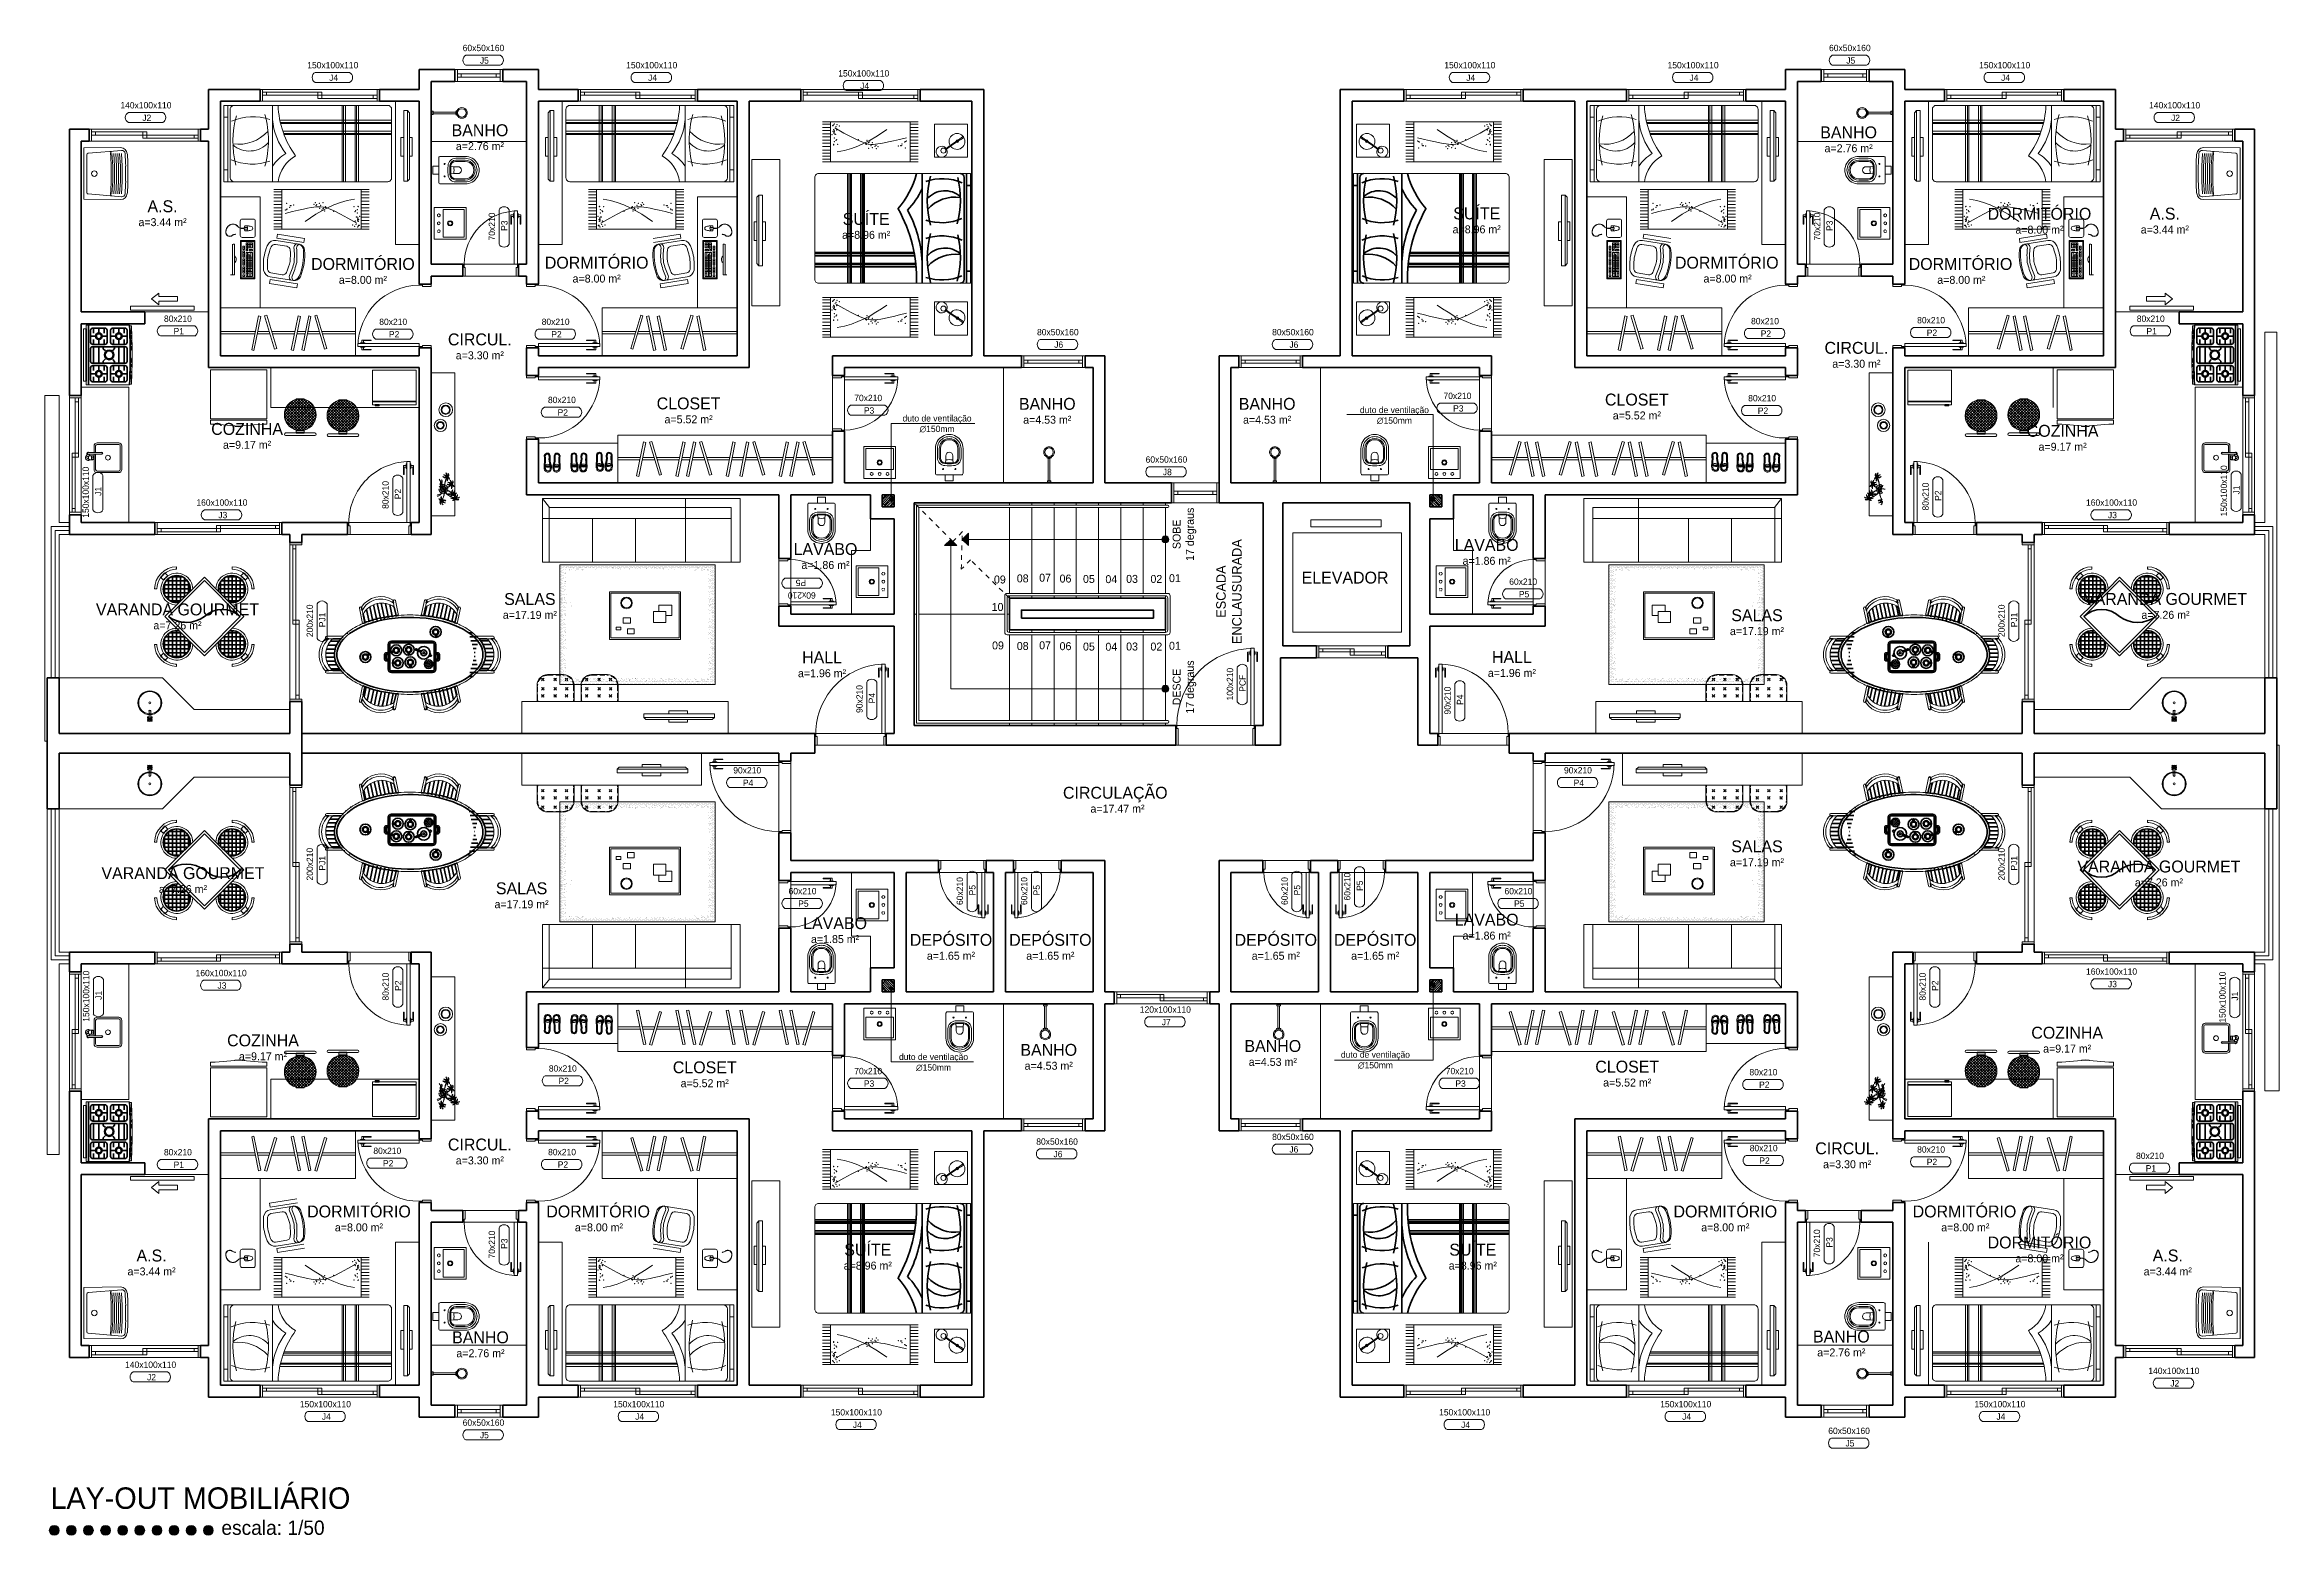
# Model space of a CAD drawing. Header units: millimetres. Extents: x 13204 to 24802, y 21209 to 40694.
# Drawn here: x 21992 to 24802, y 35402 to 37277 of the extents above; entities that cross this region are included whole.
import ezdxf
from ezdxf.enums import TextEntityAlignment as Align

# ---------------------------------------------------------------- set-up
doc = ezdxf.new("R2010")
doc.units = ezdxf.units.MM
for name, pattern in [('CACHE', [0.24, 0.12, -0.12]), ('CONTINU', [0]), ('DASHED2', [9.525, 6.35, -3.175])]:
    doc.linetypes.add(name, pattern=pattern)
for name, color, linetype, lineweight in [('ESPECARQ', 2, 'Continuous', 20), ('ESQUADRIA', 2, 'Continuous', 20), ('Esquadrias', 2, 'Continuous', 20), ('Hachura', 8, 'Continuous', 0), ('Layout', 6, 'Continuous', 15), ('Layout-int', 1, 'Continuous', 40), ('Louças', 150, 'Continuous', 15), ('Mobiliario', 6, 'Continuous', 13), ('MOBILIÁRIO', 6, 'Continuous', 13), ('Moveis', 6, 'Continuous', 13), ('PAREDE', 1, 'Continuous', 40), ('Paredes', 1, 'Continuous', 40), ('PISO', 5, 'Continuous', 5), ('PROJEÇÃO', 190, 'CACHE', 0), ('TEXTO', 4, 'Continuous', 5)]:
    doc.layers.add(name, color=color, linetype=linetype, lineweight=lineweight)
doc.layers.add('HACHURAS', color=8, linetype='Continuous')
doc.styles.add('LANA', font='stylu.ttf')
doc.styles.add('REGUA60', font='cityb___.ttf', dxfattribs={"width": 1.4})

msp = doc.modelspace()

# ---------------------------------------------------------------- texts
at = {"layer": 'ESQUADRIA', "attachment_point": 1, "style": 'LANA'}
for s, insert, char_height, width in [('LAY-OUT MOBILIÁRIO', (21998.93, 35462.5), 27, 813.3521), ('escala: 1/50', (22213.89, 35420.77), 18, 215.4319)]:
    msp.add_mtext(s, dxfattribs=dict(at, insert=insert, char_height=char_height, width=width))
at = {"layer": 'TEXTO', "width": 175.9752, "attachment_point": 5, "style": 'LANA'}
for s, insert, char_height in [('duto de ventilação\\P∅150mm', (23689.15, 36810.72), 8), ('duto de ventilação\\P∅150mm', (23113.92, 36800.19), 8), ('09', (23192.93, 36604.33), 10), ('08', (23221.66, 36605.7), 10), ('07', (23249.77, 36606.59), 10), ('06', (23275.48, 36605.47), 10), ('05', (23304.92, 36604.97), 10), ('04', (23333.1, 36604.76), 10), ('03', (23359.17, 36605.09), 10), ('02', (23389.75, 36605.02), 10), ('01', (23413.1, 36606.01), 10), ('ELEVADOR', (23627.1, 36606.65), 15), ('10', (23190.06, 36569.74), 10), ('09', (23190.56, 36521.39), 10), ('08', (23221.66, 36520.68), 10), ('07', (23249.77, 36521.56), 10), ('06', (23275.48, 36520.44), 10), ('05', (23304.92, 36519.94), 10), ('04', (23333.1, 36519.74), 10), ('03', (23359.17, 36520.06), 10), ('02', (23389.75, 36519.99), 10), ('01', (23413.1, 36520.98), 10), ('duto de ventilação\\P∅150mm', (23109.51, 35997.05), 8), ('duto de ventilação\\P∅150mm', (23665.26, 35999.92), 8)]:
    msp.add_mtext(s, dxfattribs=dict(at, insert=insert, char_height=char_height))
at = {"layer": 'TEXTO', "width": 175.9752, "attachment_point": 5, "rotation": 90, "style": 'LANA'}
for s, insert, char_height in [('SOBE\\P17 degraus', (23425.1, 36661.23), 10), ('ESCADA\\PENCLAUSURADA', (23481.11, 36589.14), 12), ('DESCE\\P17 degraus', (23425.1, 36469.13), 10)]:
    msp.add_mtext(s, dxfattribs=dict(at, insert=insert, char_height=char_height))

# ---------------------------------------------------------------- blocks, each defined once
blk = doc.blocks.new('*U11', base_point=(47199.7, 4364))
at = {"layer": 'Esquadrias'}
for p, q in [((47193.5, 4446), (47190, 4446)), ((47190, 4446), (47190, 4434.5)), ((47190.7, 4434.5), (47190.7, 4444)), ((47190.7, 4444), (47193.5, 4444)), ((47194.2, 4447.7), (47193.5, 4447.7)), ((47193.5, 4447.7), (47193.5, 4442.2)), ((47193.5, 4442.2), (47194.2, 4442.2)), ((47198.2, 4451), (47194.2, 4451)), ((47194.2, 4451), (47194.2, 4364)), ((47198.2, 4364), (47198.2, 4451)), ((47198.2, 4447.7), (47199, 4447.7)), ((47199, 4442.2), (47198.2, 4442.2)), ((47199, 4447.7), (47199, 4442.2)), ((47199, 4446), (47202.5, 4446)), ((47201.7, 4444), (47199, 4444)), ((47201.7, 4434.5), (47201.7, 4444)), ((47202.5, 4446), (47202.5, 4434.5)), ((47190, 4434.5), (47190.7, 4434.5)), ((47202.5, 4434.5), (47201.7, 4434.5)), ((47111.2, 4364), (47109.7, 4364)), ((47111.2, 4360), (47111.2, 4364)), ((47112.7, 4360), (47111.2, 4360)), ((47112.7, 4349), (47112.7, 4360)), ((47194.2, 4364), (47198.2, 4364)), ((47196.7, 4349), (47196.7, 4360)), ((47196.7, 4360), (47198.2, 4360)), ((47198.2, 4364), (47199.7, 4364)), ((47198.2, 4360), (47198.2, 4364)), ((47109.7, 4349), (47112.7, 4349)), ((47199.7, 4349), (47196.7, 4349))]:
    blk.add_line(p, q, dxfattribs=at)
at = {"layer": 'Esquadrias', "color": 0}
blk.add_arc((47198.2, 4364), 87, 90, 180, dxfattribs=at)
blk = doc.blocks.new('7113117_p')
at = {"layer": 'Louças'}
blk.add_lwpolyline([(173, -144, 0.467984), (153, -124), (50, -124), (50, -50), (-50, -50), (-50, -124), (-154, -124, 0.441665), (-173, -144), (-173, -457, 1.008711), (173, -457)], format="xyb", close=True, dxfattribs=at)
at = {"layer": 'Louças', "color": 8, "linetype": 'CONTINU'}
for points in [[(-55, -240, 0.40075), (-149, -338)], [(-55, -265, 0.398103), (-125, -339)], [(-54, -275, 0.398153), (-109, -334)], [(-78, -191, 1), (-78, -204)], [(-78, -204, 1), (-78, -191)], [(55, -240, 0.027466), (-55, -240)], [(55, -265, 0.027933), (-55, -265)], [(53, -275, 0.02758), (-54, -275)], [(109, -334, 0.398153), (53, -275)], [(148, -338, 0.400736), (55, -240)], [(124, -339, 0.398024), (55, -265)], [(78, -191, 1), (78, -204)], [(78, -204, 1), (78, -191)], [(-149, -456, 1.005641), (148, -456)], [(-125, -457, 1.001107), (124, -457)], [(-109, -457, 1.001183), (109, -457)], [(-44, -312, 0.088949), (43, -312)], [(-44, -365, 0.417873), (0, -408)], [(0, -408, 0.414762), (43, -365)]]:
    blk.add_lwpolyline(points, format="xyb", dxfattribs=at)
at = {"layer": 'Louças', "linetype": 'CONTINU'}
blk.add_lwpolyline([(-50, -124), (50, -124)], dxfattribs=at)
at = {"layer": 'Louças', "color": 8, "linetype": 'CONTINU'}
for points in [[(-49, -275), (-44, -312)], [(43, -312), (48, -275)], [(-149, -458), (-149, -339)], [(-125, -457), (-125, -339)], [(-109, -457), (-109, -334)], [(-44, -365), (-44, -312)], [(43, -365), (43, -312)], [(109, -457), (109, -334)], [(124, -457), (124, -339)], [(148, -458), (148, -339)]]:
    blk.add_lwpolyline(points, dxfattribs=at)
blk = doc.blocks.new('Chu002')
at = {"layer": 'Louças'}
blk.add_line((-15, 23), (15, 23), dxfattribs=at)
blk.add_lwpolyline([(37, 657, 0.189243), (-37, 657, 0.681742), (-37, 471), (-43, 455, 0.063779), (-15, 448), (-15, 23), (-32, 23), (-32, 0), (32, 0), (32, 23), (15, 23), (15, 448, 0.063667), (43, 455), (37, 471, 0.681742)], format="xyb", close=True, dxfattribs=at)
blk.add_circle((0, 564), 80, dxfattribs=at)
for centre, radius, start, end in [((0, 564), 100, 248.5678, 291.4322), ((0, 562), 115, 262.6389, 277.6529)]:
    blk.add_arc(centre, radius, start, end, dxfattribs=at)
blk = doc.blocks.new('7408317_p')
at = {"layer": 'Louças'}
blk.add_lwpolyline([(200, 199), (198, 201), (-198, 201), (-200, 199), (-200, -198), (-198, -199), (198, -199), (200, -198)], close=True, dxfattribs=at)
at = {"layer": 'Louças', "linetype": 'CONTINU'}
for points in [[(-170, 88, 0.414587), (-175, 82)], [(0, 33, 1.000349), (0, -32)], [(0, 23, 1.000759), (0, -22)], [(0, 162, 1.00026), (0, 127)], [(0, 127, 1.000277), (0, 162)], [(0, -32, 1.000654), (0, 33)], [(0, -22, 1.000698), (0, 23)], [(175, 82, 0.414612), (170, 88)], [(-174, -173, -0.197042), (-175, -169)], [(-175, -169, 0.414578), (-170, -174)], [(-170, -174, -0.19704), (-174, -173)], [(171, -174, 0.413833), (175, -170)]]:
    blk.add_lwpolyline(points, format="xyb", dxfattribs=at)
for points in [[(-175, -169), (-175, 82)], [(-170, 88), (170, 88)], [(175, -170), (175, 82)], [(-170, -174), (171, -174)]]:
    blk.add_lwpolyline(points, dxfattribs=at)
at = {"layer": 'Louças', "linetype": 'CACHE'}
for points in [[(-100, 162, 1.00004), (-100, 127)], [(-100, 127, 1.000058), (-100, 162)], [(100, 162, 1.000022), (100, 127)], [(100, 127, 1.000056), (100, 162)]]:
    blk.add_lwpolyline(points, format="xyb", dxfattribs=at)
blk = doc.blocks.new('Pia-s-t')
at = {"layer": 'Louças'}
for p, q in [((51, 18), (58, 18)), ((71, 25), (75, 25)), ((145, 148), (145, -45)), ((435, 168), (165, 168)), ((455, -147), (455, 148)), ((36, -32), (36, -11)), ((51, -17), (58, -17)), ((51, -45), (66, -45)), ((51, -65), (62, -65)), ((66, -32), (66, -24)), ((71, -25), (75, -25)), ((125, -45), (221, -45)), ((125, -65), (221, -65)), ((145, -65), (145, -147)), ((435, -167), (165, -167))]:
    blk.add_line(p, q, dxfattribs=at)
for points in [[(475, 148, 0.414214), (435, 188), (165, 188, 0.414214), (125, 148), (125, 7, 0.017977), (124, 10, 0.082828), (121, 18, 0.106756), (115, 23, 0.133256), (108, 25), (75, 25, 1.181649), (36, -32), (36, -55, 0.6885), (62, -65), (125, -65), (125, -147, 0.414214), (165, -187), (435, -187, 0.414214), (475, -147)], [(116, 8, 0.133256), (114, 7, 0.106756), (112, 5, 0.082828), (111, 3, 0.071352), (110, 0, 0.071352), (111, -3, 0.082828), (112, -5, 0.106756), (114, -7, 0.133256), (116, -7, 0.133256), (118, -7, 0.106756), (119, -5, 0.082828), (120, -3, 0.071352), (121, 0, 0.071352), (120, 3, 0.082828), (119, 5, 0.106756), (118, 7, 0.133256)], [(125, -45), (66, -45), (66, -32, 0.083262), (75, -25), (108, -25, 0.133256), (115, -23, 0.106756), (121, -18, 0.082828), (124, -10, 0.017977), (125, -7)]]:
    blk.add_lwpolyline(points, format="xyb", close=True, dxfattribs=at)
blk.add_lwpolyline([(71, 25, 0.133256), (64, 23, 0.106756), (58, 18, 0.082828), (54, 10, 0.071352), (53, 0, 0.071352), (54, -10, 0.082828), (58, -18, 0.106756), (64, -23, 0.133256), (71, -25, 0.133256)], format="xyb", dxfattribs=at)
blk.add_circle((300, 0), 30, dxfattribs=at)
for centre, radius, start, end in [((51, 0), 17.5, 90, 204.62), ((126, 0), 35.2, 163.6751, 180), ((126, 0), 35.2, 180, 196.3249), ((117, 3), 26.2, 144.7356, 163.6751), ((112, 6), 19.5, 120.3612, 144.7356), ((108, 12), 12.7, 90, 120.3612), ((91, 0), 35.2, 360, 12.2054), ((91, 0), 35.2, 347.7946, 0), ((165, 148), 20, 90, 180), ((435, 148), 20, 0, 90), ((26, -11), 10, 0, 24.62), ((51, 0), 17.5, 211.0027, 270), ((51, -55), 15, 41.8103, 180), ((51, -55), 10, 90.0002, 270.0002), ((117, -3), 26.2, 196.3249, 215.2644), ((112, -6), 19.5, 215.2644, 239.6388), ((108, -12), 12.7, 239.6388, 270), ((165, -147), 20, 180, 270), ((221, -55), 12.5, 233.1301, 126.8699), ((221, -55), 10, 270.0001, 90.0001), ((435, -147), 20, 270, 0)]:
    blk.add_arc(centre, radius, start, end, dxfattribs=at)
blk = doc.blocks.new('T560655_t')
at = {"layer": 'Louças'}
for p, q in [((0, 323), (460, 327)), ((0, 323), (0, -322)), ((553, 96), (553, 0)), ((553, 56), (553, 96)), ((553, -96), (553, 0)), ((553, -56), (553, -96)), ((0, -322), (460, -327))]:
    blk.add_line(p, q, dxfattribs=at)
at = {"layer": 'Louças', "color": 8}
for p, q in [((53, 256), (476, 291)), ((35, 236), (35, -236)), ((344, 92), (344, 0)), ((344, -92), (344, 0)), ((525, 96), (525, 0)), ((525, -96), (525, 0)), ((53, -256), (476, -291))]:
    blk.add_line(p, q, dxfattribs=at)
for points in [[(353, -254), (362, -93), (362, 0), (362, 93), (353, 254)], [(377, -254), (386, -93), (386, 0), (386, 93), (377, 254)], [(401, -254), (410, -93), (410, 0), (410, 93), (401, 254)], [(425, -254), (434, -93), (434, 0), (434, 93), (425, 254)], [(449, -254), (458, -93), (458, 0), (458, 93), (449, 254)], [(473, -254), (482, -93), (482, 0), (482, 93), (473, 254)]]:
    blk.add_lwpolyline(points, dxfattribs=at)
at = {"layer": 'Louças'}
for centre, radius, start, end in [((461, 242), 84.9, 3.55, 90.5256), ((-5964, -157), 6523, 2.2256, 3.55), ((461, -242), 84.9, 269.4744, 356.45), ((-5964, 157), 6523, 356.45, 357.7744)]:
    blk.add_arc(centre, radius, start, end, dxfattribs=at)
at = {"layer": 'Louças', "color": 8}
for centre, radius, start, end in [((477, 250), 40.7, 3.6105, 98.0978), ((55, 236), 20.3, 94.6512, 180), ((131, 0), 35.4, 0, 180), ((131, 0), 35.4, 180, 0), ((330, 268), 11.6, 299.2802, 69.7798), ((340, 255), 4.97, 143.622, 196.6341), ((-5964, -157), 6313, 2.2622, 3.7294), ((-5964, -157), 6495, 2.2304, 3.6142), ((55, -236), 20.3, 180, 265.3488), ((-5964, 157), 6313, 356.2706, 357.7378), ((340, -255), 4.97, 163.3659, 216.378), ((330, -268), 11.6, 290.2202, 60.7198), ((477, -250), 40.7, 261.9022, 356.3895), ((-5964, 157), 6495, 356.3858, 357.7744)]:
    blk.add_arc(centre, radius, start, end, dxfattribs=at)
blk = doc.blocks.new('Setaxr01')
at = {"layer": 'PISO'}
for p, q in [((1387.5, 175), (0, 175)), ((0, 175), (0, -175)), ((1962.5, 0), (1387.5, 450)), ((1387.5, 450), (1387.5, 175)), ((1962.5, 0), (1387.5, -450)), ((1387.5, -175), (0, -175)), ((1387.5, -450), (1387.5, -175))]:
    blk.add_line(p, q, dxfattribs=at)
blk = doc.blocks.new('Tors2')
at = {"layer": 'Hachura'}
for p, q in [((-17, 11), (-5, 0)), ((-11, 17), (0, 5)), ((11, 17), (0, 5)), ((17, 11), (5, 0)), ((17, -11), (5, 0)), ((-17, -11), (-5, 0)), ((-11, -17), (0, -5)), ((-7, -19), (-7, -13)), ((-7, -62), (-7, -66)), ((11, -17), (0, -5)), ((7, -19), (7, -13)), ((7, -62), (7, -66))]:
    blk.add_line(p, q, dxfattribs=at)
for radius in [3.37, 2.37]:
    blk.add_circle((0, 0), radius, dxfattribs=at)
for centre, radius, start, end in [((0, 0), 17.6, 149.1507, 210.8493), ((0, 0), 16.7, 149.6731, 210.3269), ((0, 0), 17.6, 59.1507, 120.8493), ((0, 0), 16.7, 59.6731, 120.3269), ((0, 0), 16.7, 329.6731, 30.3269), ((0, 0), 17.6, 329.1507, 30.8493), ((0, 0), 17.6, 239.1507, 247.1104), ((0, 0), 16.7, 239.6731, 245.8706), ((0, -32), 13.4, 240.3666, 299.6334), ((0, -66), 6.61, 180, 0), ((0, 0), 16.7, 294.1294, 300.3269), ((0, 0), 17.6, 292.8896, 300.8493)]:
    blk.add_arc(centre, radius, start, end, dxfattribs=at)
at = {"layer": 'Louças'}
blk.add_lwpolyline([(7, -19, 0.053168), (11, -17, 1.119236), (17, -11, 0.287868), (17, 11, 1.119236), (11, 17, 0.287868), (-11, 17, 1.119236), (-17, 11, 0.287868), (-17, -11, 1.119236), (-11, -17, 0.053168), (-7, -19), (-7, -62, 1.82871), (7, -62)], format="xyb", close=True, dxfattribs=at)
blk = doc.blocks.new('*U7', base_point=(47649.7, 4231.1))
at = {"layer": 'Esquadrias'}
for p, q in [((47643.5, 4293.1), (47640, 4293.1)), ((47640, 4293.1), (47640, 4281.6)), ((47640, 4281.6), (47640.7, 4281.6)), ((47640.7, 4281.6), (47640.7, 4291.1)), ((47640.7, 4291.1), (47643.5, 4291.1)), ((47644.2, 4294.9), (47643.5, 4294.9)), ((47643.5, 4294.9), (47643.5, 4289.4)), ((47643.5, 4289.4), (47644.2, 4289.4)), ((47648.2, 4298.1), (47644.2, 4298.1)), ((47644.2, 4298.1), (47644.2, 4231.1)), ((47648.2, 4231.1), (47648.2, 4298.1)), ((47648.2, 4294.9), (47649, 4294.9)), ((47649, 4289.4), (47648.2, 4289.4)), ((47649, 4294.9), (47649, 4289.4)), ((47649, 4293.1), (47652.5, 4293.1)), ((47651.7, 4291.1), (47649, 4291.1)), ((47651.7, 4281.6), (47651.7, 4291.1)), ((47652.5, 4281.6), (47651.7, 4281.6)), ((47652.5, 4293.1), (47652.5, 4281.6)), ((47581.2, 4231.1), (47579.7, 4231.1)), ((47579.7, 4216.1), (47582.7, 4216.1)), ((47581.2, 4227.1), (47581.2, 4231.1)), ((47582.7, 4227.1), (47581.2, 4227.1)), ((47582.7, 4216.1), (47582.7, 4227.1)), ((47644.2, 4231.1), (47648.2, 4231.1)), ((47646.7, 4216.1), (47646.7, 4227.1)), ((47646.7, 4227.1), (47648.2, 4227.1)), ((47649.7, 4216.1), (47646.7, 4216.1)), ((47648.2, 4231.1), (47649.7, 4231.1)), ((47648.2, 4227.1), (47648.2, 4231.1))]:
    blk.add_line(p, q, dxfattribs=at)
at = {"layer": 'Esquadrias', "color": 0}
blk.add_arc((47648.2, 4231.1), 67, 90, 180, dxfattribs=at)
blk = doc.blocks.new('*U8', base_point=(47684.7, 3776.5))
at = {"layer": 'Esquadrias'}
for p, q in [((47683.2, 3853.5), (47679.2, 3853.5)), ((47679.2, 3853.5), (47679.2, 3776.5)), ((47683.2, 3776.5), (47683.2, 3853.5)), ((47678.5, 3848.5), (47675, 3848.5)), ((47675, 3848.5), (47675, 3837)), ((47675, 3837), (47675.7, 3837)), ((47675.7, 3837), (47675.7, 3846.5)), ((47675.7, 3846.5), (47678.5, 3846.5)), ((47679.2, 3850.3), (47678.5, 3850.3)), ((47678.5, 3850.3), (47678.5, 3844.8)), ((47678.5, 3844.8), (47679.2, 3844.8)), ((47683.2, 3850.3), (47684, 3850.3)), ((47684, 3844.8), (47683.2, 3844.8)), ((47684, 3850.3), (47684, 3844.8)), ((47684, 3848.5), (47687.5, 3848.5)), ((47686.7, 3846.5), (47684, 3846.5)), ((47686.7, 3837), (47686.7, 3846.5)), ((47687.5, 3837), (47686.7, 3837)), ((47687.5, 3848.5), (47687.5, 3837)), ((47606.2, 3776.5), (47604.7, 3776.5)), ((47606.2, 3772.5), (47606.2, 3776.5)), ((47607.7, 3772.5), (47606.2, 3772.5)), ((47607.7, 3761.5), (47607.7, 3772.5)), ((47679.2, 3776.5), (47683.2, 3776.5)), ((47681.7, 3761.5), (47681.7, 3772.5)), ((47681.7, 3772.5), (47683.2, 3772.5)), ((47683.2, 3776.5), (47684.7, 3776.5)), ((47683.2, 3772.5), (47683.2, 3776.5)), ((47604.7, 3761.5), (47607.7, 3761.5)), ((47684.7, 3761.5), (47681.7, 3761.5))]:
    blk.add_line(p, q, dxfattribs=at)
at = {"layer": 'Esquadrias', "color": 0}
blk.add_arc((47683.2, 3776.5), 77, 90, 180, dxfattribs=at)
blk = doc.blocks.new('*U9', base_point=(47684.7, 3926.5))
at = {"layer": 'Esquadrias'}
for p, q in [((47678.5, 3998.5), (47675, 3998.5)), ((47675, 3998.5), (47675, 3987)), ((47675.7, 3987), (47675.7, 3996.5)), ((47675.7, 3996.5), (47678.5, 3996.5)), ((47679.2, 4000.3), (47678.5, 4000.3)), ((47678.5, 4000.3), (47678.5, 3994.8)), ((47678.5, 3994.8), (47679.2, 3994.8)), ((47683.2, 4003.5), (47679.2, 4003.5)), ((47679.2, 4003.5), (47679.2, 3926.5)), ((47683.2, 3926.5), (47683.2, 4003.5)), ((47683.2, 4000.3), (47684, 4000.3)), ((47684, 3994.8), (47683.2, 3994.8)), ((47684, 4000.3), (47684, 3994.8)), ((47684, 3998.5), (47687.5, 3998.5)), ((47686.7, 3996.5), (47684, 3996.5)), ((47686.7, 3987), (47686.7, 3996.5)), ((47687.5, 3998.5), (47687.5, 3987)), ((47675, 3987), (47675.7, 3987)), ((47687.5, 3987), (47686.7, 3987)), ((47606.2, 3926.5), (47604.7, 3926.5)), ((47604.7, 3911.5), (47607.7, 3911.5)), ((47606.2, 3922.5), (47606.2, 3926.5)), ((47607.7, 3922.5), (47606.2, 3922.5)), ((47607.7, 3911.5), (47607.7, 3922.5)), ((47679.2, 3926.5), (47683.2, 3926.5)), ((47681.7, 3911.5), (47681.7, 3922.5)), ((47681.7, 3922.5), (47683.2, 3922.5)), ((47684.7, 3911.5), (47681.7, 3911.5)), ((47683.2, 3926.5), (47684.7, 3926.5)), ((47683.2, 3922.5), (47683.2, 3926.5))]:
    blk.add_line(p, q, dxfattribs=at)
at = {"layer": 'Esquadrias', "color": 0}
blk.add_arc((47683.2, 3926.5), 77, 90, 180, dxfattribs=at)
blk = doc.blocks.new('*U10', base_point=(47514.7, 3766.5))
at = {"layer": 'Esquadrias'}
for p, q in [((47508.5, 3838.5), (47505, 3838.5)), ((47505, 3838.5), (47505, 3827)), ((47505, 3827), (47505.7, 3827)), ((47505.7, 3827), (47505.7, 3836.5)), ((47505.7, 3836.5), (47508.5, 3836.5)), ((47509.2, 3840.3), (47508.5, 3840.3)), ((47508.5, 3840.3), (47508.5, 3834.8)), ((47508.5, 3834.8), (47509.2, 3834.8)), ((47513.2, 3843.5), (47509.2, 3843.5)), ((47509.2, 3843.5), (47509.2, 3766.5)), ((47513.2, 3766.5), (47513.2, 3843.5)), ((47513.2, 3840.3), (47514, 3840.3)), ((47514, 3834.8), (47513.2, 3834.8)), ((47514, 3840.3), (47514, 3834.8)), ((47514, 3838.5), (47517.5, 3838.5)), ((47516.7, 3836.5), (47514, 3836.5)), ((47516.7, 3827), (47516.7, 3836.5)), ((47517.5, 3827), (47516.7, 3827)), ((47517.5, 3838.5), (47517.5, 3827)), ((47436.2, 3766.5), (47434.7, 3766.5)), ((47436.2, 3762.5), (47436.2, 3766.5)), ((47509.2, 3766.5), (47513.2, 3766.5)), ((47513.2, 3766.5), (47514.7, 3766.5)), ((47513.2, 3762.5), (47513.2, 3766.5)), ((47434.7, 3751.5), (47437.7, 3751.5)), ((47437.7, 3762.5), (47436.2, 3762.5)), ((47437.7, 3751.5), (47437.7, 3762.5)), ((47511.7, 3751.5), (47511.7, 3762.5)), ((47511.7, 3762.5), (47513.2, 3762.5)), ((47514.7, 3751.5), (47511.7, 3751.5))]:
    blk.add_line(p, q, dxfattribs=at)
at = {"layer": 'Esquadrias', "color": 0}
blk.add_arc((47513.2, 3766.5), 77, 90, 180, dxfattribs=at)
blk = doc.blocks.new('*U12', base_point=(47649.7, 3926.5))
at = {"layer": 'Esquadrias'}
for p, q in [((47643.5, 3998.5), (47640, 3998.5)), ((47640, 3998.5), (47640, 3987)), ((47640.7, 3987), (47640.7, 3996.5)), ((47640.7, 3996.5), (47643.5, 3996.5)), ((47644.2, 4000.3), (47643.5, 4000.3)), ((47643.5, 4000.3), (47643.5, 3994.8)), ((47643.5, 3994.8), (47644.2, 3994.8)), ((47648.2, 4003.5), (47644.2, 4003.5)), ((47644.2, 4003.5), (47644.2, 3926.5)), ((47648.2, 3926.5), (47648.2, 4003.5)), ((47648.2, 4000.3), (47649, 4000.3)), ((47649, 3994.8), (47648.2, 3994.8)), ((47649, 4000.3), (47649, 3994.8)), ((47649, 3998.5), (47652.5, 3998.5)), ((47651.7, 3996.5), (47649, 3996.5)), ((47651.7, 3987), (47651.7, 3996.5)), ((47652.5, 3998.5), (47652.5, 3987)), ((47640, 3987), (47640.7, 3987)), ((47652.5, 3987), (47651.7, 3987)), ((47571.2, 3926.5), (47569.7, 3926.5)), ((47569.7, 3911.5), (47572.7, 3911.5)), ((47571.2, 3922.5), (47571.2, 3926.5)), ((47572.7, 3922.5), (47571.2, 3922.5)), ((47572.7, 3911.5), (47572.7, 3922.5)), ((47644.2, 3926.5), (47648.2, 3926.5)), ((47646.7, 3911.5), (47646.7, 3922.5)), ((47646.7, 3922.5), (47648.2, 3922.5)), ((47649.7, 3911.5), (47646.7, 3911.5)), ((47648.2, 3926.5), (47649.7, 3926.5)), ((47648.2, 3922.5), (47648.2, 3926.5))]:
    blk.add_line(p, q, dxfattribs=at)
at = {"layer": 'Esquadrias', "color": 0}
blk.add_arc((47648.2, 3926.5), 77, 90, 180, dxfattribs=at)
blk = doc.blocks.new('*U13', base_point=(47994.7, 3576.5))
at = {"layer": 'Esquadrias'}
for p, q in [((47847.7, 3576.5), (47844.7, 3576.5)), ((47847.7, 3561.5), (47847.7, 3576.5)), ((47991.7, 3573), (47917.2, 3573)), ((47917.2, 3565), (47917.2, 3573)), ((47922.2, 3565), (47922.2, 3573)), ((47986.7, 3569), (47986.7, 3573)), ((47991.7, 3576.5), (47994.7, 3576.5)), ((47991.7, 3561.5), (47991.7, 3576.5)), ((47844.7, 3561.5), (47847.7, 3561.5)), ((47991.7, 3569), (47847.7, 3569)), ((47922.2, 3565), (47847.7, 3565)), ((47852.7, 3565), (47852.7, 3569)), ((47994.7, 3561.5), (47991.7, 3561.5))]:
    blk.add_line(p, q, dxfattribs=at)
at = {"layer": 'Esquadrias', "color": 0}
for p, q in [((47991.7, 3576.5), (47847.7, 3576.5)), ((47991.7, 3561.5), (47847.7, 3561.5))]:
    blk.add_line(p, q, dxfattribs=at)
blk = doc.blocks.new('*U14', base_point=(47789.7, 3901.5))
at = {"layer": 'Esquadrias'}
for p, q in [((47783.5, 3963.5), (47780, 3963.5)), ((47780, 3963.5), (47780, 3952)), ((47784.2, 3965.3), (47783.5, 3965.3)), ((47783.5, 3965.3), (47783.5, 3959.8)), ((47788.2, 3968.5), (47784.2, 3968.5)), ((47784.2, 3968.5), (47784.2, 3901.5)), ((47788.2, 3901.5), (47788.2, 3968.5)), ((47788.2, 3965.3), (47789, 3965.3)), ((47789, 3965.3), (47789, 3959.8)), ((47789, 3963.5), (47792.5, 3963.5)), ((47792.5, 3963.5), (47792.5, 3952)), ((47780, 3952), (47780.7, 3952)), ((47780.7, 3952), (47780.7, 3961.5)), ((47780.7, 3961.5), (47783.5, 3961.5)), ((47783.5, 3959.8), (47784.2, 3959.8)), ((47789, 3959.8), (47788.2, 3959.8)), ((47791.7, 3961.5), (47789, 3961.5)), ((47791.7, 3952), (47791.7, 3961.5)), ((47792.5, 3952), (47791.7, 3952)), ((47721.2, 3901.5), (47719.7, 3901.5)), ((47719.7, 3886.5), (47722.7, 3886.5)), ((47721.2, 3897.5), (47721.2, 3901.5)), ((47722.7, 3897.5), (47721.2, 3897.5)), ((47722.7, 3886.5), (47722.7, 3897.5)), ((47784.2, 3901.5), (47788.2, 3901.5)), ((47786.7, 3886.5), (47786.7, 3897.5)), ((47786.7, 3897.5), (47788.2, 3897.5)), ((47789.7, 3886.5), (47786.7, 3886.5)), ((47788.2, 3901.5), (47789.7, 3901.5)), ((47788.2, 3897.5), (47788.2, 3901.5))]:
    blk.add_line(p, q, dxfattribs=at)
at = {"layer": 'Esquadrias', "color": 0}
blk.add_arc((47788.2, 3901.5), 67, 90, 180, dxfattribs=at)
blk = doc.blocks.new('*U15', base_point=(48019.7, 3881.5))
at = {"layer": 'Esquadrias'}
for p, q in [((47962.7, 3881.5), (47959.7, 3881.5)), ((47962.7, 3866.5), (47962.7, 3881.5)), ((48016.7, 3881.5), (48019.7, 3881.5)), ((48016.7, 3866.5), (48016.7, 3881.5)), ((47959.7, 3866.5), (47962.7, 3866.5)), ((48016.7, 3876), (47962.7, 3876)), ((48016.7, 3872), (47962.7, 3872)), ((47967.7, 3872), (47967.7, 3876)), ((48011.7, 3872), (48011.7, 3876)), ((48019.7, 3866.5), (48016.7, 3866.5))]:
    blk.add_line(p, q, dxfattribs=at)
at = {"layer": 'Esquadrias', "color": 0}
for p, q in [((48016.7, 3881.5), (47962.7, 3881.5)), ((48016.7, 3866.5), (47962.7, 3866.5))]:
    blk.add_line(p, q, dxfattribs=at)
blk = doc.blocks.new('*U16', base_point=(47499.7, 3604))
at = {"layer": 'Esquadrias'}
for p, q in [((47342.7, 3604), (47339.7, 3604)), ((47342.7, 3589), (47342.7, 3604)), ((47496.7, 3600.5), (47417.2, 3600.5)), ((47417.2, 3592.5), (47417.2, 3600.5)), ((47422.2, 3592.5), (47422.2, 3600.5)), ((47491.7, 3596.5), (47491.7, 3600.5)), ((47496.7, 3604), (47499.7, 3604)), ((47496.7, 3589), (47496.7, 3604)), ((47339.7, 3589), (47342.7, 3589)), ((47496.7, 3596.5), (47342.7, 3596.5)), ((47422.2, 3592.5), (47342.7, 3592.5)), ((47347.7, 3592.5), (47347.7, 3596.5)), ((47499.7, 3589), (47496.7, 3589))]:
    blk.add_line(p, q, dxfattribs=at)
at = {"layer": 'Esquadrias', "color": 0}
for p, q in [((47496.7, 3604), (47342.7, 3604)), ((47496.7, 3589), (47342.7, 3589))]:
    blk.add_line(p, q, dxfattribs=at)
blk = doc.blocks.new('*U17', base_point=(47919.7, 3501.5))
at = {"layer": 'Esquadrias'}
for p, q in [((47782.7, 3501.5), (47779.7, 3501.5)), ((47779.7, 3486.5), (47782.7, 3486.5)), ((47782.7, 3486.5), (47782.7, 3501.5)), ((47916.7, 3494), (47782.7, 3494)), ((47852.2, 3490), (47782.7, 3490)), ((47787.7, 3490), (47787.7, 3494)), ((47916.7, 3498), (47847.2, 3498)), ((47847.2, 3490), (47847.2, 3498)), ((47852.2, 3490), (47852.2, 3498)), ((47911.7, 3494), (47911.7, 3498)), ((47916.7, 3501.5), (47919.7, 3501.5)), ((47916.7, 3486.5), (47916.7, 3501.5)), ((47919.7, 3486.5), (47916.7, 3486.5))]:
    blk.add_line(p, q, dxfattribs=at)
at = {"layer": 'Esquadrias', "color": 0}
for p, q in [((47916.7, 3501.5), (47782.7, 3501.5)), ((47916.7, 3486.5), (47782.7, 3486.5))]:
    blk.add_line(p, q, dxfattribs=at)
blk = doc.blocks.new('*U19', base_point=(46990.8, 4204.2))
at = {"layer": 'Esquadrias'}
for p, q in [((46984.5, 4256.2), (46981, 4256.2)), ((46981, 4256.2), (46981, 4244.7)), ((46981, 4244.7), (46981.8, 4244.7)), ((46981.8, 4244.7), (46981.8, 4254.2)), ((46981.8, 4254.2), (46984.5, 4254.2)), ((46985.3, 4257.9), (46984.5, 4257.9)), ((46984.5, 4257.9), (46984.5, 4252.4)), ((46984.5, 4252.4), (46985.3, 4252.4)), ((46989.3, 4261.2), (46985.3, 4261.2)), ((46985.3, 4261.2), (46985.3, 4204.2)), ((46989.3, 4204.2), (46989.3, 4261.2)), ((46989.3, 4257.9), (46990, 4257.9)), ((46990, 4252.4), (46989.3, 4252.4)), ((46990, 4257.9), (46990, 4252.4)), ((46990, 4256.2), (46993.5, 4256.2)), ((46992.8, 4254.2), (46990, 4254.2)), ((46992.8, 4244.7), (46992.8, 4254.2)), ((46993.5, 4244.7), (46992.8, 4244.7)), ((46993.5, 4256.2), (46993.5, 4244.7)), ((46932.3, 4204.2), (46930.8, 4204.2)), ((46930.8, 4189.2), (46933.8, 4189.2)), ((46932.3, 4200.2), (46932.3, 4204.2)), ((46933.8, 4200.2), (46932.3, 4200.2)), ((46933.8, 4189.2), (46933.8, 4200.2)), ((46985.3, 4204.2), (46989.3, 4204.2)), ((46987.8, 4189.2), (46987.8, 4200.2)), ((46987.8, 4200.2), (46989.3, 4200.2)), ((46990.8, 4189.2), (46987.8, 4189.2)), ((46989.3, 4204.2), (46990.8, 4204.2)), ((46989.3, 4200.2), (46989.3, 4204.2))]:
    blk.add_line(p, q, dxfattribs=at)
at = {"layer": 'Esquadrias', "color": 0}
blk.add_arc((46989.3, 4204.2), 57, 90, 180, dxfattribs=at)
blk = doc.blocks.new('*U20', base_point=(47150.8, 4189.2))
at = {"layer": 'Esquadrias'}
for p, q in [((47145.3, 4272.9), (47144.5, 4272.9)), ((47144.5, 4272.9), (47144.5, 4267.4)), ((47149.3, 4276.2), (47145.3, 4276.2)), ((47145.3, 4276.2), (47145.3, 4189.2)), ((47149.3, 4189.2), (47149.3, 4276.2)), ((47149.3, 4272.9), (47150, 4272.9)), ((47150, 4272.9), (47150, 4267.4)), ((47144.5, 4271.2), (47141, 4271.2)), ((47141, 4271.2), (47141, 4259.7)), ((47141, 4259.7), (47141.8, 4259.7)), ((47141.8, 4259.7), (47141.8, 4269.2)), ((47141.8, 4269.2), (47144.5, 4269.2)), ((47144.5, 4267.4), (47145.3, 4267.4)), ((47150, 4267.4), (47149.3, 4267.4)), ((47150, 4271.2), (47153.5, 4271.2)), ((47152.8, 4269.2), (47150, 4269.2)), ((47152.8, 4259.7), (47152.8, 4269.2)), ((47153.5, 4259.7), (47152.8, 4259.7)), ((47153.5, 4271.2), (47153.5, 4259.7)), ((47062.3, 4189.2), (47060.8, 4189.2)), ((47062.3, 4185.2), (47062.3, 4189.2)), ((47145.3, 4189.2), (47149.3, 4189.2)), ((47149.3, 4189.2), (47150.8, 4189.2)), ((47149.3, 4185.2), (47149.3, 4189.2)), ((47060.8, 4174.2), (47063.8, 4174.2)), ((47063.8, 4185.2), (47062.3, 4185.2)), ((47063.8, 4174.2), (47063.8, 4185.2)), ((47147.8, 4174.2), (47147.8, 4185.2)), ((47147.8, 4185.2), (47149.3, 4185.2)), ((47150.8, 4174.2), (47147.8, 4174.2))]:
    blk.add_line(p, q, dxfattribs=at)
at = {"layer": 'Esquadrias', "color": 0}
blk.add_arc((47149.3, 4189.2), 87, 90, 180, dxfattribs=at)
blk = doc.blocks.new('*U25', base_point=(58689.3, 7054.5))
at = {"layer": 'Esquadrias'}
for p, q in [((58542.3, 7054.5), (58539.3, 7054.5)), ((58542.3, 7039.5), (58542.3, 7054.5)), ((58686.3, 7054.5), (58689.3, 7054.5)), ((58686.3, 7039.5), (58686.3, 7054.5)), ((58539.3, 7039.5), (58542.3, 7039.5)), ((58686.3, 7047), (58542.3, 7047)), ((58616.8, 7043), (58542.3, 7043)), ((58547.3, 7043), (58547.3, 7047)), ((58686.3, 7051), (58611.8, 7051)), ((58611.8, 7043), (58611.8, 7051)), ((58616.8, 7043), (58616.8, 7051)), ((58681.3, 7047), (58681.3, 7051)), ((58689.3, 7039.5), (58686.3, 7039.5))]:
    blk.add_line(p, q, dxfattribs=at)
at = {"layer": 'Esquadrias', "color": 0}
for p, q in [((58686.3, 7054.5), (58542.3, 7054.5)), ((58686.3, 7039.5), (58542.3, 7039.5))]:
    blk.add_line(p, q, dxfattribs=at)
blk = doc.blocks.new('*U26', base_point=(58999.3, 5578.1))
at = {"layer": 'Esquadrias'}
for p, q in [((58993, 5670.1), (58989.5, 5670.1)), ((58989.5, 5670.1), (58989.5, 5658.6)), ((58989.5, 5658.6), (58990.3, 5658.6)), ((58990.3, 5658.6), (58990.3, 5668.1)), ((58990.3, 5668.1), (58993, 5668.1)), ((58993.8, 5671.8), (58993, 5671.8)), ((58993, 5671.8), (58993, 5666.3)), ((58993, 5666.3), (58993.8, 5666.3)), ((58997.8, 5675.1), (58993.8, 5675.1)), ((58993.8, 5675.1), (58993.8, 5578.1)), ((58997.8, 5578.1), (58997.8, 5675.1)), ((58997.8, 5671.8), (58998.5, 5671.8)), ((58998.5, 5666.3), (58997.8, 5666.3)), ((58998.5, 5671.8), (58998.5, 5666.3)), ((58998.5, 5670.1), (59002, 5670.1)), ((59001.3, 5668.1), (58998.5, 5668.1)), ((59001.3, 5658.6), (59001.3, 5668.1)), ((59002, 5658.6), (59001.3, 5658.6)), ((59002, 5670.1), (59002, 5658.6)), ((58900.8, 5578.1), (58899.3, 5578.1)), ((58900.8, 5574.1), (58900.8, 5578.1)), ((58902.3, 5574.1), (58900.8, 5574.1)), ((58902.3, 5553.1), (58902.3, 5574.1)), ((58993.8, 5578.1), (58997.8, 5578.1)), ((58996.3, 5553.1), (58996.3, 5574.1)), ((58996.3, 5574.1), (58997.8, 5574.1)), ((58997.8, 5578.1), (58999.3, 5578.1)), ((58997.8, 5574.1), (58997.8, 5578.1)), ((58899.3, 5553.1), (58902.3, 5553.1)), ((58999.3, 5553.1), (58996.3, 5553.1))]:
    blk.add_line(p, q, dxfattribs=at)
at = {"layer": 'Esquadrias', "color": 0}
blk.add_arc((58997.8, 5578.1), 97, 90, 180, dxfattribs=at)
blk = doc.blocks.new('*U27', base_point=(58504.3, 5792.1))
at = {"layer": 'Esquadrias'}
for p, q in [((58427.3, 5792.1), (58424.3, 5792.1)), ((58427.3, 5777.1), (58427.3, 5792.1)), ((58501.3, 5792.1), (58504.3, 5792.1)), ((58501.3, 5777.1), (58501.3, 5792.1)), ((58424.3, 5777.1), (58427.3, 5777.1)), ((58501.3, 5786.6), (58427.3, 5786.6)), ((58501.3, 5782.6), (58427.3, 5782.6)), ((58432.3, 5782.6), (58432.3, 5786.6)), ((58496.3, 5782.6), (58496.3, 5786.6)), ((58504.3, 5777.1), (58501.3, 5777.1))]:
    blk.add_line(p, q, dxfattribs=at)
at = {"layer": 'Esquadrias', "color": 0}
for p, q in [((58501.3, 5792.1), (58427.3, 5792.1)), ((58501.3, 5777.1), (58427.3, 5777.1))]:
    blk.add_line(p, q, dxfattribs=at)
blk = doc.blocks.new('*U28', base_point=(58649.3, 5635.3))
at = {"layer": 'Esquadrias'}
for p, q in [((58532.3, 5635.3), (58529.3, 5635.3)), ((58532.3, 5620.3), (58532.3, 5635.3)), ((58646.3, 5627.8), (58532.3, 5627.8)), ((58591.8, 5623.8), (58532.3, 5623.8)), ((58537.3, 5623.8), (58537.3, 5627.8)), ((58646.3, 5631.8), (58586.8, 5631.8)), ((58586.8, 5623.8), (58586.8, 5631.8)), ((58591.8, 5623.8), (58591.8, 5631.8)), ((58641.3, 5627.8), (58641.3, 5631.8)), ((58646.3, 5635.3), (58649.3, 5635.3)), ((58646.3, 5620.3), (58646.3, 5635.3)), ((58529.3, 5620.3), (58532.3, 5620.3)), ((58649.3, 5620.3), (58646.3, 5620.3))]:
    blk.add_line(p, q, dxfattribs=at)
at = {"layer": 'Esquadrias', "color": 0}
for p, q in [((58646.3, 5635.3), (58532.3, 5635.3)), ((58646.3, 5620.3), (58532.3, 5620.3))]:
    blk.add_line(p, q, dxfattribs=at)
blk = doc.blocks.new('*U29', base_point=(58814.3, 5916.5))
at = {"layer": 'Esquadrias'}
for p, q in [((58808, 5968.5), (58804.5, 5968.5)), ((58804.5, 5968.5), (58804.5, 5957)), ((58805.3, 5957), (58805.3, 5966.5)), ((58805.3, 5966.5), (58808, 5966.5)), ((58808.8, 5970.3), (58808, 5970.3)), ((58808, 5970.3), (58808, 5964.8)), ((58808, 5964.8), (58808.8, 5964.8)), ((58812.8, 5973.5), (58808.8, 5973.5)), ((58808.8, 5973.5), (58808.8, 5916.5)), ((58812.8, 5916.5), (58812.8, 5973.5)), ((58812.8, 5970.3), (58813.5, 5970.3)), ((58813.5, 5964.8), (58812.8, 5964.8)), ((58813.5, 5970.3), (58813.5, 5964.8)), ((58813.5, 5968.5), (58817, 5968.5)), ((58816.3, 5966.5), (58813.5, 5966.5)), ((58816.3, 5957), (58816.3, 5966.5)), ((58817, 5968.5), (58817, 5957)), ((58804.5, 5957), (58805.3, 5957)), ((58817, 5957), (58816.3, 5957)), ((58755.8, 5916.5), (58754.3, 5916.5)), ((58755.8, 5912.5), (58755.8, 5916.5)), ((58757.3, 5912.5), (58755.8, 5912.5)), ((58757.3, 5901.5), (58757.3, 5912.5)), ((58808.8, 5916.5), (58812.8, 5916.5)), ((58811.3, 5901.5), (58811.3, 5912.5)), ((58811.3, 5912.5), (58812.8, 5912.5)), ((58812.8, 5916.5), (58814.3, 5916.5)), ((58812.8, 5912.5), (58812.8, 5916.5)), ((58754.3, 5901.5), (58757.3, 5901.5)), ((58814.3, 5901.5), (58811.3, 5901.5))]:
    blk.add_line(p, q, dxfattribs=at)
at = {"layer": 'Esquadrias', "color": 0}
blk.add_arc((58812.8, 5916.5), 57, 90, 180, dxfattribs=at)
blk = doc.blocks.new('*U30', base_point=(58814.3, 5882.1))
at = {"layer": 'Esquadrias'}
for p, q in [((58808, 5934.1), (58804.5, 5934.1)), ((58804.5, 5934.1), (58804.5, 5922.6)), ((58805.3, 5922.6), (58805.3, 5932.1)), ((58805.3, 5932.1), (58808, 5932.1)), ((58808.8, 5935.8), (58808, 5935.8)), ((58808, 5935.8), (58808, 5930.3)), ((58808, 5930.3), (58808.8, 5930.3)), ((58812.8, 5939.1), (58808.8, 5939.1)), ((58808.8, 5939.1), (58808.8, 5882.1)), ((58812.8, 5882.1), (58812.8, 5939.1)), ((58812.8, 5935.8), (58813.5, 5935.8)), ((58813.5, 5930.3), (58812.8, 5930.3)), ((58813.5, 5935.8), (58813.5, 5930.3)), ((58813.5, 5934.1), (58817, 5934.1)), ((58816.3, 5932.1), (58813.5, 5932.1)), ((58816.3, 5922.6), (58816.3, 5932.1)), ((58817, 5934.1), (58817, 5922.6)), ((58804.5, 5922.6), (58805.3, 5922.6)), ((58817, 5922.6), (58816.3, 5922.6)), ((58755.8, 5882.1), (58754.3, 5882.1)), ((58755.8, 5878.1), (58755.8, 5882.1)), ((58757.3, 5878.1), (58755.8, 5878.1)), ((58757.3, 5867.1), (58757.3, 5878.1)), ((58808.8, 5882.1), (58812.8, 5882.1)), ((58811.3, 5867.1), (58811.3, 5878.1)), ((58811.3, 5878.1), (58812.8, 5878.1)), ((58812.8, 5882.1), (58814.3, 5882.1)), ((58812.8, 5878.1), (58812.8, 5882.1)), ((58754.3, 5867.1), (58757.3, 5867.1)), ((58814.3, 5867.1), (58811.3, 5867.1))]:
    blk.add_line(p, q, dxfattribs=at)
at = {"layer": 'Esquadrias', "color": 0}
blk.add_arc((58812.8, 5882.1), 57, 90, 180, dxfattribs=at)
blk = doc.blocks.new('*U33', base_point=(57769.9, 6796.8))
at = {"layer": 'Esquadrias'}
for p, q in [((57572.9, 6796.8), (57569.9, 6796.8)), ((57569.9, 6781.8), (57572.9, 6781.8)), ((57572.9, 6781.8), (57572.9, 6796.8)), ((57766.9, 6789.3), (57572.9, 6789.3)), ((57672.4, 6785.3), (57572.9, 6785.3)), ((57577.9, 6785.3), (57577.9, 6789.3)), ((57766.9, 6793.3), (57667.4, 6793.3)), ((57667.4, 6785.3), (57667.4, 6793.3)), ((57672.4, 6785.3), (57672.4, 6793.3)), ((57761.9, 6789.3), (57761.9, 6793.3)), ((57766.9, 6796.8), (57769.9, 6796.8)), ((57766.9, 6781.8), (57766.9, 6796.8)), ((57769.9, 6781.8), (57766.9, 6781.8))]:
    blk.add_line(p, q, dxfattribs=at)
at = {"layer": 'Esquadrias', "color": 0}
for p, q in [((57569.9, 6781.8), (57569.9, 6781.8)), ((57769.9, 6781.8), (57569.9, 6781.8)), ((57769.9, 6781.8), (57769.9, 6781.8))]:
    blk.add_line(p, q, dxfattribs=at)
blk = doc.blocks.new('*U36', base_point=(57370.6, 6985.8))
blk = doc.blocks.new('*U37', base_point=(57650.8, 6863.1))
blk = doc.blocks.new('*U38', base_point=(58407.8, 6883.2))
blk = doc.blocks.new('*U39', base_point=(58681, 6989.5))
blk = doc.blocks.new('*U40', base_point=(57383.1, 6770.1))
blk = doc.blocks.new('*U41', base_point=(58685.7, 6744.1))
blk = doc.blocks.new('*U43', base_point=(58680.8, 6338.3))
blk = doc.blocks.new('*U44', base_point=(58681.3, 6080.1))
blk = doc.blocks.new('*U45', base_point=(57377.9, 6067.9))
blk = doc.blocks.new('*U46', base_point=(58424.2, 6258.9))
blk = doc.blocks.new('*U47', base_point=(57624.4, 6290.1))
blk = doc.blocks.new('*U48', base_point=(57878.8, 6474))
blk = doc.blocks.new('*U49', base_point=(58175.9, 6482.6))
blk = doc.blocks.new('*U50', base_point=(58111.1, 6127.6))
blk = doc.blocks.new('*U51', base_point=(57310.5, 6559.3))
blk = doc.blocks.new('*U52', base_point=(58740.1, 6545.7))
blk = doc.blocks.new('*U53', base_point=(58470.6, 6573))
blk = doc.blocks.new('*U54', base_point=(57605.8, 6015.7))
blk = doc.blocks.new('*U55', base_point=(58441.8, 6014.1))
blk = doc.blocks.new('*U56', base_point=(57796.6, 6139.8))
blk = doc.blocks.new('*U57', base_point=(58257, 6118.6))
blk = doc.blocks.new('*U58', base_point=(57767.6, 5854))
blk = doc.blocks.new('*U59', base_point=(57854.6, 6962.1))
blk = doc.blocks.new('*U60', base_point=(57860.5, 5724.2))
blk = doc.blocks.new('*U61', base_point=(58349.9, 5643.2))
at = {"layer": 'Esquadrias'}
for p, q in [((58292.9, 5643.2), (58289.9, 5643.2)), ((58292.9, 5618.2), (58292.9, 5643.2)), ((58346.9, 5632.7), (58292.9, 5632.7)), ((58346.9, 5628.7), (58292.9, 5628.7)), ((58297.9, 5628.7), (58297.9, 5632.7)), ((58341.9, 5628.7), (58341.9, 5632.7)), ((58346.9, 5643.2), (58349.9, 5643.2)), ((58346.9, 5618.2), (58346.9, 5643.2)), ((58289.9, 5618.2), (58292.9, 5618.2)), ((58349.9, 5618.2), (58346.9, 5618.2))]:
    blk.add_line(p, q, dxfattribs=at)
at = {"layer": 'Esquadrias', "color": 0}
for p, q in [((58346.9, 5643.2), (58292.9, 5643.2)), ((58289.9, 5618.2), (58289.9, 5618.2)), ((58349.9, 5618.2), (58289.9, 5618.2)), ((58349.9, 5618.2), (58349.9, 5618.2))]:
    blk.add_line(p, q, dxfattribs=at)
blk = doc.blocks.new('INDESQ2')
at = {"color": 0, "linetype": 'ByBlock'}
for p, q in [((4.32, 2.96), (-4.32, 2.96)), ((-4.32, 0.44), (4.32, 0.44))]:
    blk.add_line(p, q, dxfattribs=at)
at = {"color": 0}
for centre, start, end in [((-3.67, 1.7), 117.3654, 242.6346), ((3.67, 1.7), 297.3654, 62.6346)]:
    blk.add_arc(centre, 1.42, start, end, dxfattribs=at)
at = {"style": 'REGUA60', "width": 1.4, "flags": 9}
blk.add_attdef('LOCAL', text='', height=1.5, dxfattribs=at).set_placement((-0.08, -4.35), align=Align.CENTER)
at = {"layer": 'ESPECARQ', "color": 0, "style": 'REGUA60'}
for tag, width, p in [('COD', 1.1, (-0.08, 0.95)), ('DIM', 1.4, (-0.08, -2.17))]:
    blk.add_attdef(tag, text='', height=1.5, dxfattribs=dict(at, width=width)).set_placement(p, align=Align.CENTER)
blk = doc.blocks.new('Conj096x203_t')
at = {"layer": 'MOBILIÁRIO', "color": 8}
for p, q in [((112, 755), (112, 2110)), ((126, 750), (126, 2110)), ((154, 741), (154, 2110)), ((252, 713), (252, 2110)), ((266, 710), (266, 2110)), ((294, 704), (294, 2110)), ((480, 1694), (-480, 1694)), ((480, 1666), (-480, 1666)), ((480, 1652), (-480, 1652)), ((480, 1531), (-480, 1531)), ((480, 1503), (-480, 1503)), ((480, 1489), (-480, 1489)), ((-480, 610), (480, 610)), ((480, 50), (-480, 50)), ((-430, 80), (430, 80)), ((-330, 0), (-330, 50)), ((330, 0), (330, 50))]:
    blk.add_line(p, q, dxfattribs=at)
at = {"layer": 'MOBILIÁRIO', "linetype": 'Continuous', "lineweight": 0, "flags": 128}
blk.add_lwpolyline([(480, 2060, 0.414214), (430, 2110), (-430, 2110, 0.414214), (-480, 2060), (-480, 0), (480, 0)], format="xyb", close=True, dxfattribs=at)
at = {"layer": 'MOBILIÁRIO', "color": 8}
for centre, radius, start, end in [((-535, 1110), 432, 277.2698, 331.2485), ((528, 1844), 1164, 233.9983, 267.6195), ((-570, 1039), 514, 303.4897, 329.6863), ((428, 360), 687, 161.5663, 203.1347), ((377, 1425), 818, 232.0742, 264.715), ((-348, 364), 684, 337.0665, 18.1126), ((38, -678), 1238, 74.7115, 105.1887), ((221, 321), 316, 130.8818, 221.0054), ((493, 183), 503, 132.2899, 187.8553), ((-430, 130), 50, 180, 270), ((26, 1352), 1238, 256.1366, 285.1101), ((430, 130), 50, 270, 0)]:
    blk.add_arc(centre, radius, start, end, dxfattribs=at)
blk = doc.blocks.new('P10350')
at = {"layer": 'MOBILIÁRIO'}
for p, q in [((-0.18, 0.309), (-0.18, 0.167)), ((0.18, 0.167), (0.18, 0.309))]:
    blk.add_line(p, q, dxfattribs=at)
blk.add_lwpolyline([(-0.168, 0.537, 0.34754), (-0.23, 0.459), (-0.23, 0.167, 0.32794), (-0.16, 0.071, 0.036168), (-0.112, 0.06, 0.091436), (0.112, 0.06, 0.036168), (0.16, 0.071, 0.32794), (0.23, 0.167), (0.23, 0.459, 0.34754), (0.168, 0.537, 0.116963)], format="xyb", close=True, dxfattribs=at)
blk.add_lwpolyline([(0.23, 0.459, 0.272556), (0.165, 0.523, 0.116963), (-0.165, 0.523, 0.272556), (-0.23, 0.459)], format="xyb", dxfattribs=at)
for centre, radius, start, end in [((-0.187, 0.482), 0.0484, 207.2712, 282.9648), ((-0.187, 0.448), 0.0484, 207.2712, 282.9648), ((-0.13, 0.309), 0.05, 103.9549, 180), ((0.058, -0.414), 0.88, 93.7812, 105.4333), ((0.058, -0.447), 0.88, 93.7812, 105.4333), ((0.058, -0.447), 0.83, 94.0095, 103.9549), ((-0.058, -0.414), 0.88, 74.5667, 86.2188), ((-0.058, -0.447), 0.88, 74.5667, 86.2188), ((-0.058, -0.447), 0.83, 76.0451, 85.9905), ((0.13, 0.309), 0.05, 0, 76.0451), ((0.187, 0.482), 0.0484, 257.0352, 332.7288), ((0.187, 0.448), 0.0484, 257.0352, 332.7288), ((-0.13, 0.167), 0.05, 180, 252.6255), ((-0.058, 0.396), 0.29, 252.6255, 261.0259), ((0, 0.668), 0.568, 259.4903, 280.5097), ((0.058, 0.396), 0.29, 278.9741, 287.3745), ((0.13, 0.167), 0.05, 287.3745, 360)]:
    blk.add_arc(centre, radius, start, end, dxfattribs=at)
blk = doc.blocks.new('Mouse')
at = {"layer": 'Hachura', "color": 0}
for p, q in [((-31, 126), (-31, 85)), ((-26, 134), (-8, 140)), ((-11, 139), (-11, 97)), ((-4, 150), (-3, 153)), ((-4, 150), (-2, 150)), ((-4, 146), (-4, 149)), ((-4, 149), (-2, 149)), ((-4, 146), (-2, 146)), ((-4, 143), (-4, 145)), ((-4, 145), (-2, 145)), ((-4, 143), (-3, 143)), ((-4, 142), (-3, 142)), ((-4, 141), (-4, 142)), ((-2, 154), (-3, 166)), ((-2, 154), (-3, 154)), ((-3, 154), (-3, 154)), ((-3, 154), (-2, 154)), ((-3, 153), (-2, 153)), ((0, 154), (-2, 154)), ((0, 154), (-1, 166)), ((1, 152), (-1, 153)), ((1, 151), (-1, 152)), ((1, 152), (0, 154)), ((0, 154), (0, 154)), ((1, 148), (0, 149)), ((1, 147), (0, 148)), ((1, 145), (0, 146)), ((1, 144), (0, 145)), ((1, 148), (1, 151)), ((1, 145), (1, 147)), ((2, 141), (1, 144)), ((23, 134), (5, 140)), ((9, 139), (9, 97)), ((29, 85), (29, 126))]:
    blk.add_line(p, q, dxfattribs=at)
at = {"layer": 'Hachura'}
blk.add_lwpolyline([(115, 165, 0.414214), (90, 190), (3, 190, -0.128199), (22, 219, 0.177485), (51, 267, 0.180122), (42, 322, 0.326018), (-65, 371, 0.526166), (-92, 290, -0.121014), (-78, 251), (-76, 254, 0.114167), (-90, 292, -0.635198), (-49, 371, -0.280943), (40, 321, -0.177553), (49, 268, -0.180278), (21, 221, 0.130799), (1, 190), (-90, 190, 0.414214), (-115, 165), (-115, 25, 0.414214), (-90, 0), (90, 0, 0.414214), (115, 25)], format="xyb", close=True, dxfattribs=at)
at = {"layer": 'Hachura', "color": 0}
for centre, radius, start, end in [((-23, 126), 8.17, 109.0136, 180), ((-1, 147), 50.9, 233.9012, 306.0988), ((58, 87), 89.5, 179.3488, 210.5744), ((-1, 51), 20.4, 210.5744, 329.4256), ((-1, 121), 20.4, 70.9864, 109.0136), ((69, 168), 71.7, 161.9133, 181.2098), ((-3, 143), 0.506, 287.6968, 91.2518), ((-2, 153), 0.506, 287.6968, 91.2518), ((-2, 150), 0.506, 287.6968, 91.2518), ((-2, 146), 0.506, 287.6968, 91.2518), ((69, 168), 69.7, 161.9133, 181.2209), ((-1, 152), 0.506, 89.6119, 253.1669), ((0, 148), 0.506, 89.6119, 253.1669), ((0, 145), 0.506, 89.6119, 253.1669), ((69, 168), 69.7, 161.3758, 161.9133), ((-61, 87), 89.5, 329.4256, 0.6512), ((20, 126), 8.17, 0, 70.9864)]:
    blk.add_arc(centre, radius, start, end, dxfattribs=at)
blk = doc.blocks.new('A$C54701999')
at = {"layer": 'MOBILIÁRIO', "color": 8}
for p, q in [((3.6, 45.8), (6.6, 48.8)), ((3.6, 45.8), (3.6, -48.2)), ((3.6, -48.2), (6.6, -51.2))]:
    blk.add_line(p, q, dxfattribs=at)
for points in [[(6.6, 48.8), (11.6, 48.8), (11.6, -51.2), (6.6, -51.2), (6.6, 48.8)], [(3.6, -13.1), (0, -13.1), (0, 13.1), (3.6, 13.1)], [(11.6, 13.1), (15.9, 13.1), (15.9, -13.1), (11.6, -13.1)]]:
    blk.add_lwpolyline(points, dxfattribs=at)
blk = doc.blocks.new('Tapete3')
at = {"layer": 'Hachura'}
for p, q in [((-500, 250), (-600, 250)), ((-500, 220), (-600, 220)), ((-500, 180), (-600, 180)), ((-500, 143), (-600, 143)), ((-500, 103), (-600, 103)), ((-500, 59), (-600, 59)), ((-500, 19), (-600, 19)), ((500, 250), (600, 250)), ((500, 220), (600, 220)), ((500, 180), (600, 180)), ((500, 143), (600, 143)), ((500, 103), (600, 103)), ((500, 59), (600, 59)), ((500, 19), (600, 19)), ((-500, -21), (-600, -21)), ((-500, -61), (-600, -61)), ((-500, -101), (-600, -101)), ((-500, -141), (-600, -141)), ((-500, -181), (-600, -181)), ((-500, -221), (-600, -221)), ((-500, -250), (-600, -250)), ((500, -21), (600, -21)), ((500, -61), (600, -61)), ((500, -101), (600, -101)), ((500, -141), (600, -141)), ((500, -181), (600, -181)), ((500, -221), (600, -221)), ((500, -250), (600, -250))]:
    blk.add_line(p, q, dxfattribs=at)
blk.add_lwpolyline([(500, 250), (-500, 250), (-500, -250), (500, -250)], close=True, dxfattribs=at)
for points in [[(-457, -52), (-366, -30), (-290, -12), (-227, 2), (-175, 14), (-132, 22), (-96, 27), (-64, 31), (-35, 32), (-7, 32), (25, 28), (62, 18), (108, 2), (166, -24), (239, -61), (331, -110), (445, -174)], [(416, 128), (324, 110), (238, 85), (156, 54), (77, 19), (2, -20), (-70, -63), (-140, -108), (-207, -154)]]:
    blk.add_lwpolyline(points, dxfattribs=at)
for p in [(-440, 76), (-434, 3), (-399, 26), (-393, 47), (-382, 47), (-352, 53), (-96, 61), (-76, 85), (-70, 44), (-61, 56), (-27, 73), (-24, 12), (-9, 50), (17, 6), (20, 82), (23, 12), (49, 32), (58, 26), (410, 32), (459, 38), (462, 32), (-454, -11), (-440, -3), (8, -11), (40, -20), (151, -26), (390, -198), (416, -157), (419, -215), (422, -29), (424, -148), (430, -17), (433, -189), (436, -96), (448, -99), (451, -3), (451, -46), (454, -122), (454, -134), (454, -224), (456, -148), (459, -110), (462, -151), (465, -212), (468, -131), (468, -204), (474, -201), (474, -201), (480, -90)]:
    blk.add_point(p, dxfattribs=at)
blk = doc.blocks.new('Conj138x188_t')
at = {"linetype": 'Continuous', "lineweight": 0, "flags": 128}
blk.add_lwpolyline([(690, 1910, 0.414214), (640, 1960), (-640, 1960, 0.414214), (-690, 1910), (-690, 0), (690, 0)], format="xyb", close=True, dxfattribs=at)
at = {"layer": 'Layout-int', "color": 0}
for p, q in [((302, 720), (302, 1960)), ((316, 717), (316, 1960)), ((344, 711), (344, 1960)), ((442, 694), (442, 1960)), ((456, 692), (456, 1960)), ((484, 689), (484, 1960)), ((690, 1544), (-690, 1544)), ((690, 1516), (-690, 1516)), ((690, 1502), (-690, 1502)), ((690, 1381), (-690, 1381)), ((690, 1353), (-690, 1353)), ((690, 1339), (-690, 1339)), ((-690, 610), (690, 610)), ((690, 50), (-690, 50)), ((-640, 80), (640, 80)), ((-540, 0), (-540, 50)), ((540, 0), (540, 50))]:
    blk.add_line(p, q, dxfattribs=at)
for centre, radius, start, end in [((-938, 1700), 1048, 283.6988, 311.3018), ((630, 2451), 1771, 240.3117, 271.9293), ((15, 358), 640, 161.2655, 203.4355), ((-880, 1461), 932, 294.1575, 314.2921), ((493, 2109), 1501, 241.2529, 267.3452), ((-709, 361), 638, 336.7646, 18.4146), ((735, 358), 640, 161.2655, 203.4355), ((11, 361), 638, 336.7646, 18.4146), ((-349, -611), 1155, 74.5447, 105.3556), ((-178, 321), 295, 130.8818, 221.0054), ((75, 192), 469, 132.2899, 187.8553), ((371, -611), 1155, 74.5447, 105.3556), ((542, 321), 295, 130.8818, 221.0054), ((795, 192), 469, 132.2899, 187.8553), ((-640, 130), 50, 180, 270), ((-360, 1282), 1155, 255.9698, 285.2769), ((360, 1282), 1155, 255.9698, 285.2769), ((640, 130), 50, 270, 0)]:
    blk.add_arc(centre, radius, start, end, dxfattribs=at)
blk = doc.blocks.new('LUPLS003')
at = {"layer": 'MOBILIÁRIO', "color": 8}
for p, q in [((-51, 10), (-102, 10)), ((-102, 10), (-102, -10)), ((-51, 6), (-51, 10)), ((127, 6), (-51, 6)), ((216, 6), (203, 6)), ((-102, -10), (-51, -10)), ((-51, -6), (127, -6)), ((-51, -10), (-51, -6)), ((203, -6), (216, -6))]:
    blk.add_line(p, q, dxfattribs=at)
blk.add_lwpolyline([(127, -6), (203, -6, 27.96424), (203, 6), (127, 6, 39.974984)], format="xyb", close=True, dxfattribs=at)
blk.add_circle((254, 0), 38.1, dxfattribs=at)
for start, end in [(19.4712, 160.5288), (199.4712, 340.5288)]:
    blk.add_arc((0, 0), 19.1, start, end, dxfattribs=at)
blk = doc.blocks.new('Sap1')
at = {"layer": 'MOBILIÁRIO', "color": 8}
for p, q in [((-91, 49), (-91, 48)), ((-88, 77), (-88, 80)), ((-88, 72), (-88, 76)), ((-88, 68), (-88, 71)), ((-88, 63), (-88, 67)), ((-88, 59), (-88, 62)), ((-88, 50), (-88, 48)), ((-25, 74), (-24, 79)), ((-25, 70), (-25, 73)), ((-25, 65), (-25, 68)), ((-25, 62), (-25, 63)), ((-24, 80), (-24, 82)), ((23, 80), (23, 82)), ((23, 74), (23, 79)), ((23, 70), (23, 73)), ((23, 65), (23, 68)), ((23, 62), (23, 63)), ((86, 77), (86, 80)), ((86, 72), (86, 76)), ((86, 68), (86, 71)), ((86, 63), (86, 67)), ((86, 59), (86, 62)), ((86, 50), (86, 48)), ((89, 49), (89, 48)), ((-89, -62), (-97, -68)), ((-40, -68), (-31, -72)), ((38, -68), (29, -72)), ((87, -62), (96, -68))]:
    blk.add_line(p, q, dxfattribs=at)
for points in [[(-100, 46, 0.043469), (-101, 47, -0.035774), (-100, -59, 0.075267), (-99, -62, 0.346036), (-60, -93), (-58, -93, 0.200705), (-37, -84, 0.077872), (-35, -81, 0.116948), (-25, -43, 0.041231), (-26, -41, -0.150456), (-12, 55, 0.055143), (-12, 56, 0.111361), (-12, 107, -0.052319), (-13, 108, 0.408252), (-53, 147), (-53, 147, 0.1858), (-88, 135, 0.060467), (-89, 133, 0.03136), (-95, 123, 0.046718), (-96, 121, 0.118556), (-101, 47)], [(-93, 76, -0.002001), (-93, 77, -0.202423), (-90, 79, -0.136151), (-22, 82, -0.266998), (-19, 79, -0.002639), (-19, 78)], [(-93, 74, 0.005018), (-93, 71, 0.118235)], [(-93, 70, 0.005491), (-93, 67, 0.118235)], [(-93, 66, 0.007177), (-92, 61, 0.118235)], [(-92, 57, -0.2582), (-21, 60, -0.2582)], [(-92, 60, 0.018234), (-91, 49, 0.118235)], [(-91, 48, -0.035774), (-90, -60, 0.346036), (-60, -83), (-58, -83, 0.200705), (-44, -77, 0.116405), (-35, -43, -0.149885), (-22, 59, 0.008977), (-21, 62, -0.052319)], [(-22, 82, 0.054171), (-25, 104, -0.052319), (-26, 108, 0.409344), (-53, 134, 0.182567), (-79, 125, 0.028108), (-84, 117, 0.066205), (-90, 79, 0.117735)], [(-89, 59, 0.01562), (-88, 50, 0.117735)], [(-24, 82, 0.052953), (-27, 103, -0.052319), (-28, 108, 0.409605), (-53, 132, 0.180895), (-77, 124, 0.026681), (-82, 116, 0.064658), (-88, 80, 0.117388)], [(-88, 48, -0.03562), (-87, -60, 0.34146), (-60, -80), (-58, -80, 0.193733), (-46, -75, 0.113881), (-38, -43, -0.149034), (-25, 59, 0.004191), (-24, 61, -0.052319)], [(-21, 64, 0.008196), (-20, 67, -0.052319)], [(-20, 73, 0.009706), (-19, 77, -0.052319)], [(-20, 68, 0.007518), (-20, 71, -0.052319)], [(99, 46, -0.043469), (99, 47, 0.035774), (98, -59, -0.075267), (98, -62, -0.346036), (59, -93), (56, -93, -0.200705), (35, -84, -0.077872), (33, -81, -0.116948), (24, -43, -0.041231), (24, -41, 0.150456), (11, 55, -0.055143), (10, 56, -0.111361), (11, 107, 0.052319), (11, 108, -0.408252), (51, 147), (51, 147, -0.1858), (86, 135, -0.060467), (87, 133, -0.03136), (94, 123, -0.046718), (94, 121, -0.118556), (99, 47)], [(91, 76, 0.002001), (91, 77, 0.202423), (88, 79, 0.136151), (21, 82, 0.266998), (18, 79, 0.002639), (18, 78)], [(18, 73, -0.009706), (18, 77, 0.052319)], [(18, 68, -0.007518), (18, 71, 0.052319)], [(19, 64, -0.008196), (19, 67, 0.052319)], [(89, 48, 0.035774), (88, -60, -0.346036), (59, -83), (56, -83, -0.200705), (42, -77, -0.116405), (34, -43, 0.149885), (20, 59, -0.008977), (19, 62, 0.052319)], [(90, 57, 0.2582), (20, 60, 0.2582)], [(21, 82, -0.054171), (23, 104, 0.052319), (24, 108, -0.409344), (51, 134, -0.182567), (77, 125, -0.028108), (82, 117, -0.066205), (88, 79, -0.117735)], [(23, 82, -0.052953), (25, 103, 0.052319), (26, 108, -0.409605), (51, 132, -0.180895), (76, 124, -0.026681), (80, 116, -0.064658), (86, 80, -0.117388)], [(86, 48, 0.03562), (85, -60, -0.34146), (59, -80), (56, -80, -0.193733), (45, -75, -0.113881), (37, -43, 0.149034), (23, 59, -0.004191), (23, 61, 0.052319)], [(87, 59, -0.01562), (86, 50, -0.117735)], [(91, 60, -0.018234), (89, 49, -0.118235)], [(91, 74, -0.005018), (91, 71, -0.118235)], [(91, 70, -0.005491), (91, 67, -0.118235)], [(91, 66, -0.007177), (91, 61, -0.118235)], [(-94, -65, 0.312745), (-60, -89), (-58, -89, 0.210549), (-39, -80, 0.032745), (-34, -70, 0.033103)], [(-93, -65, 0.315148), (-60, -88), (-58, -88, 0.209182), (-40, -80, 0.032695), (-35, -70, -0.151321)], [(93, -65, -0.312745), (59, -89), (56, -89, -0.210549), (37, -80, -0.032745), (33, -70, -0.033103)], [(92, -65, -0.315148), (59, -88), (56, -88, -0.209182), (38, -80, -0.032695), (34, -70, 0.151321)]]:
    blk.add_lwpolyline(points, format="xyb", dxfattribs=at)
for points in [[(-95, 65, -0.331872), (-87, 67, -0.022406)], [(-94, 74, -0.307127), (-86, 77, -0.076984)], [(-94, 70, -0.30205), (-87, 72, -0.131077)], [(-94, 59, -0.291117), (-87, 63, -0.057175)], [(-84, 71), (-82, 66, -0.174021), (-32, 70), (-30, 75, 0.174021)], [(-27, 69, -0.318156), (-18, 67, -0.073871)], [(-27, 65, -0.335512), (-19, 62, -0.064741)], [(-26, 79, -0.075839), (-18, 76, 0.427177)], [(-26, 73, -0.185746), (-18, 70, 0.623704)], [(25, 79, 0.075839), (16, 76, -0.427177)], [(25, 73, 0.185746), (17, 70, -0.623704)], [(25, 69, 0.318156), (17, 67, 0.073871)], [(26, 65, 0.335512), (17, 62, 0.064741)], [(82, 71), (80, 66, 0.174021), (30, 70), (29, 75, -0.174021)], [(93, 74, 0.307127), (85, 77, 0.076984)], [(93, 70, 0.30205), (85, 72, 0.131077)], [(93, 65, 0.331872), (85, 67, 0.022406)], [(92, 59, 0.291117), (85, 63, 0.057175)]]:
    blk.add_lwpolyline(points, format="xyb", close=True, dxfattribs=at)
for centre, radius, start, end in [((-58, 93), 45.5, 228.2311, 316.0421), ((56, 93), 45.5, 223.9579, 311.7689), ((-35, -43), 10, 359.8041, 6.9433), ((-35, -43), 10, 359.8041, 6.9433), ((34, -43), 10, 173.0567, 180.1959), ((34, -43), 10, 173.0567, 180.1959)]:
    blk.add_arc(centre, radius, start, end, dxfattribs=at)
blk = doc.blocks.new('Mesa_oval_6p')
at = {"layer": 'Layout-int', "linetype": 'Continuous'}
h = blk.add_hatch(dxfattribs=at)
h.set_pattern_fill('_USER', color=0, scale=50, angle=78, style=0, pattern_type=0)
h.set_pattern_definition([(102, (2131.69, 674.385), (48.9074, 10.3956), [])])
edge = h.paths.add_edge_path()
edge.add_line((945, 1327), (967, 1222))
edge.add_ellipse((1140, 730), major_axis=(950, 0), ratio=0.526316, start_angle=100.5097, end_angle=126.5959)
edge.add_line((574, 1132), (552, 1236))
edge.add_arc((787, 1113), 266, 413.612, 512.4392, ccw=False)
h = blk.add_hatch(dxfattribs=at)
h.set_pattern_fill('_USER', color=0, scale=50, angle=78, style=0, pattern_type=0)
h.set_pattern_definition([(78, (149.03, 674.385), (-48.9074, 10.3956), [])])
edge = h.paths.add_edge_path()
edge.add_line((1336, 1327), (1314, 1222))
edge.add_ellipse((1140, 730), major_axis=(-950, 0), ratio=0.526316, start_angle=233.4041, end_angle=259.4903, ccw=False)
edge.add_line((1707, 1132), (1729, 1236))
edge.add_arc((1494, 1113), 266, 27.5608, 126.388)
h = blk.add_hatch(dxfattribs=at)
h.set_pattern_fill('_USER', color=0, scale=50, style=0, pattern_type=0)
h.set_pattern_definition([(0, (149.03, 674.385), (0, 50), [])])
edge = h.paths.add_edge_path()
edge.add_line((179, 528), (272, 528))
edge.add_ellipse((1140, 730), major_axis=(-950, 0), ratio=0.526316, start_angle=336.2945, end_angle=383.8559, ccw=False)
edge.add_line((271, 931), (172, 931))
edge.add_arc((348, 733), 266, 131.612, 230.4392)
h = blk.add_hatch(dxfattribs=at)
h.set_pattern_fill('_USER', color=0, scale=50, style=0, pattern_type=0)
h.set_pattern_definition([(180, (2131.627, 668.6), (0, 50), [])])
edge = h.paths.add_edge_path()
edge.add_ellipse((1140, 724), major_axis=(950, 0), ratio=0.526316, start_angle=-23.8559, end_angle=23.7055)
edge.add_line((2010, 925), (2109, 925))
edge.add_arc((1932, 727), 266, 309.5608, 408.388, ccw=False)
edge.add_line((2101, 522), (2009, 522))
h = blk.add_hatch(dxfattribs=at)
h.set_pattern_fill('_USER', color=0, scale=50, angle=78, style=0, pattern_type=0)
h.set_pattern_definition([(258, (2131.69, 785.95), (48.9074, -10.3956), [])])
edge = h.paths.add_edge_path()
edge.add_line((945, 133), (967, 239))
edge.add_ellipse((1140, 730), major_axis=(950, 0), ratio=0.526316, start_angle=233.4041, end_angle=259.4903, ccw=False)
edge.add_line((574, 329), (552, 224))
edge.add_arc((787, 347), 266, -152.4392, -53.612)
h = blk.add_hatch(dxfattribs=at)
h.set_pattern_fill('_USER', color=0, scale=50, angle=78, style=0, pattern_type=0)
h.set_pattern_definition([(282, (149.03, 785.95), (-48.9074, -10.3956), [])])
edge = h.paths.add_edge_path()
edge.add_line((1336, 133), (1314, 239))
edge.add_ellipse((1140, 730), major_axis=(-950, 0), ratio=0.526316, start_angle=100.5097, end_angle=126.5959)
edge.add_line((1707, 329), (1729, 224))
edge.add_arc((1494, 347), 266, 233.612, 332.4392, ccw=False)
at = {"linetype": 'Continuous'}
for points in [[(1140, 1230, -0.019916), (1284, 1224), (1323, 1410, -0.647147), (1350, 1415, -0.409382), (1751, 1327, -0.731853), (1776, 1313), (1735, 1121, -0.018723), (1812, 1084, -0.075848), (1978, 961), (2187, 961, -0.647147), (2198, 936, -0.196784), (2281, 730, -0.196784), (2198, 524, -0.647147), (2187, 499), (1978, 499, -0.075848), (1812, 377, -0.018723), (1735, 340), (1776, 147, -0.731853), (1751, 133, -0.409382), (1350, 45, -0.647147), (1323, 51), (1284, 236, -0.019916), (1140, 230, -0.019916), (997, 236), (958, 51, -0.647147), (931, 45, -0.409382), (530, 133, -0.731853), (505, 147), (546, 340, -0.018723), (469, 377, -0.075848), (303, 499), (94, 499, -0.647147), (83, 524, -0.196784), (0, 730, -0.196784), (83, 936, -0.647147), (94, 961), (303, 961, -0.075848), (469, 1084, -0.018723), (546, 1121), (505, 1313, -0.731853), (530, 1327, -0.409382), (931, 1415, -0.647147), (958, 1410), (997, 1224, -0.019916)], [(552, 1236, -0.460093), (945, 1327), (934, 1377, 0.466731), (541, 1287)], [(1729, 1236, 0.460093), (1336, 1327), (1347, 1377, -0.466731), (1740, 1287)], [(552, 224, 0.460093), (945, 133), (934, 84, -0.466731), (541, 173)], [(1729, 224, -0.460093), (1336, 133), (1347, 84, 0.466731), (1740, 173)]]:
    blk.add_lwpolyline(points, format="xyb", close=True, dxfattribs=at)
for points in [[(30, 730, -0.219919), (121, 931), (172, 931, 0.216782), (83, 730)], [(2251, 730, 0.219919), (2160, 931), (2109, 931, -0.216782), (2198, 730)], [(30, 730, 0.219919), (121, 529), (172, 529, -0.216782), (83, 730)], [(2251, 730, -0.219919), (2160, 529), (2109, 529, 0.216782), (2198, 730)]]:
    blk.add_lwpolyline(points, format="xyb", dxfattribs=at)
at = {"layer": 'Layout-int', "color": 0, "linetype": 'Continuous'}
for p, q in [((534, 1319), (541, 1287)), ((552, 1236), (574, 1132)), ((928, 1403), (934, 1377)), ((967, 1222), (945, 1327)), ((1314, 1222), (1336, 1327)), ((1352, 1403), (1347, 1377)), ((1729, 1236), (1707, 1132)), ((1747, 1319), (1740, 1287)), ((94, 931), (121, 931)), ((172, 931), (274, 931)), ((801, 980), (798, 962)), ((815, 978), (812, 959)), ((2109, 931), (2006, 931)), ((2187, 931), (2160, 931)), ((873, 726), (872, 724)), ((880, 710), (878, 710)), ((1060, 802), (996, 776)), ((1067, 786), (1002, 760)), ((1126, 597), (1125, 578)), ((1140, 596), (1140, 577)), ((1147, 755), (1147, 736)), ((1162, 755), (1162, 736)), ((1329, 634), (1348, 634)), ((1329, 620), (1348, 620)), ((1344, 765), (1362, 758)), ((1349, 778), (1367, 771)), ((1668, 720), (1654, 733)), ((1677, 731), (1663, 744)), ((94, 529), (121, 529)), ((172, 529), (274, 529)), ((552, 224), (574, 328)), ((1729, 224), (1707, 328)), ((2109, 529), (2006, 529)), ((2187, 529), (2160, 529)), ((534, 141), (541, 173)), ((928, 57), (934, 84)), ((967, 239), (945, 133)), ((1314, 239), (1336, 133)), ((1352, 57), (1347, 84)), ((1747, 141), (1740, 173))]:
    blk.add_line(p, q, dxfattribs=at)
for points in [[(855, 506, -0.414214), (815, 546), (815, 860, -0.414214), (855, 900), (1373, 900, -0.414214), (1413, 860), (1413, 546, -0.414214), (1373, 506)], [(855, 526, -0.414214), (835, 546), (835, 860, -0.414214), (855, 880), (1373, 880, -0.414214), (1393, 860), (1393, 546, -0.414214), (1373, 526)]]:
    blk.add_lwpolyline(points, format="xyb", close=True, dxfattribs=at)
for points in [[(815, 753), (790, 753, 0.414214), (770, 733), (770, 673, 0.414214), (790, 653), (815, 653)], [(1413, 753), (1438, 753, -0.414214), (1458, 733), (1458, 673, -0.414214), (1438, 653), (1413, 653)]]:
    blk.add_lwpolyline(points, format="xyb", dxfattribs=at)
for points in [[(815, 733), (790, 733), (790, 673), (815, 673)], [(1413, 733), (1438, 733), (1438, 673), (1413, 673)]]:
    blk.add_lwpolyline(points, dxfattribs=at)
for centre, radius in [((816, 1016), 68.7), ((816, 1016), 38), ((816, 1016), 28.5), ((1155, 792), 68.7), ((1312, 785), 68.7), ((905, 611), 53.1), ((905, 611), 33.7), ((905, 611), 12), ((966, 754), 37.1), ((966, 754), 13.2), ((1134, 634), 68.7), ((1134, 634), 38), ((1134, 634), 28.5), ((1155, 792), 38), ((1155, 792), 28.5), ((1292, 626), 68.7), ((1292, 626), 38), ((1292, 626), 28.5), ((1312, 785), 38), ((1312, 785), 28.5), ((1700, 700), 68.7), ((1700, 700), 38), ((1700, 700), 28.5)]:
    blk.add_circle(centre, radius, dxfattribs=at)
for centre, radius, start, end in [((943, 1406), 15, 143.6353, 192), ((1338, 1406), 15, 348, 36.3647), ((519, 1316), 15, 12, 47.2054), ((1000, 74), 1141, 111.9352, 113.468), ((1000, 74), 1141, 102.2985, 111.9352), ((1140, -569), 1799, 95.526, 102.2985), ((1140, -569), 1799, 94.5637, 95.526), ((1140, -569), 1799, 84.474, 85.4363), ((1140, -569), 1799, 77.7015, 84.474), ((1281, 74), 1141, 68.0648, 77.7015), ((1281, 74), 1141, 66.532, 68.0648), ((1761, 1316), 15, 132.7946, 168), ((94, 946), 15, 221.6353, 270), ((467, 730), 277, 141.7971, 180), ((787, 478), 684, 138.5545, 141.7971), ((787, 478), 684, 135.1083, 138.5545), ((805, 960), 7.12, 168.9994, 348.9994), ((1494, 478), 684, 41.4455, 44.8917), ((1494, 478), 684, 38.2029, 41.4455), ((1813, 730), 277, 0, 38.2029), ((2187, 946), 15, 270, 318.3647), ((467, 730), 277, 180, 218.2029), ((878, 719), 8.8, 137.4931, 266.9333), ((863, 747), 23.5, 294.429, 358.1049), ((888, 688), 23.5, 46.3215, 109.9973), ((966, 754), 79.2, 28.5925, 15.8338), ((1064, 794), 8.8, 292.2132, 112.2132), ((1133, 577), 7.12, 177.9994, 357.9994), ((1155, 736), 7.12, 179.9994, 359.9994), ((1348, 627), 7.12, 270.9994, 90.9994), ((1364, 765), 7.12, 248.9994, 68.9994), ((1659, 738), 7.12, 46.9994, 226.9994), ((1813, 730), 277, 321.7971, 0), ((94, 514), 15, 90, 138.3647), ((787, 982), 684, 218.2029, 221.4455), ((787, 982), 684, 221.4455, 224.8917), ((1000, 1387), 1141, 246.532, 248.0648), ((1000, 1387), 1141, 248.0648, 257.7015), ((1281, 1387), 1141, 282.2985, 291.9352), ((1281, 1387), 1141, 291.9352, 293.468), ((1494, 982), 684, 315.1083, 318.5545), ((1494, 982), 684, 318.5545, 321.7971), ((2187, 514), 15, 41.6353, 90), ((519, 144), 15, 312.7946, 348), ((1140, 2030), 1799, 257.7015, 264.474), ((943, 54), 15, 168, 348), ((943, 54), 15, 168, 216.3647), ((1140, 2030), 1799, 264.474, 265.4363), ((1140, 2030), 1799, 274.5637, 275.526), ((1140, 2030), 1799, 275.526, 282.2985), ((1338, 54), 15, 192, 12), ((1338, 54), 15, 323.6353, 12), ((1761, 144), 15, 192, 227.2054)]:
    blk.add_arc(centre, radius, start, end, dxfattribs=at)
blk.add_open_spline([(221, 730), (221, 644), (269, 556), (462, 402), (604, 339), (935, 263), (1123, 251), (1507, 287), (1699, 343), (1971, 505), (2048, 607), (2069, 805), (2015, 907), (1781, 1082), (1602, 1149), (1202, 1211), (981, 1205), (595, 1122), (432, 1045), (258, 883), (221, 806), (221, 730)], degree=3, knots=[0, 0, 0, 0, 0.581247, 0.581247, 1.162494, 1.162494, 1.743742, 1.743742, 2.414879, 2.414879, 3.086016, 3.086016, 3.757153, 3.757153, 4.42829, 4.42829, 5.099427, 5.099427, 5.770564, 5.770564, 6.283185, 6.283185, 6.283185, 6.283185], dxfattribs=at)
blk = doc.blocks.new('Mesa8lugaresP4')
at = {"layer": 'Hachura'}
for p, q in [((1104, 848), (-1090, 848)), ((-1090, 848), (-1090, -848)), ((-1090, 829), (-1090, 829)), ((-1090, 790), (-1090, 790)), ((-1090, 752), (-1090, 752)), ((-1090, 714), (-1090, 714)), ((-1090, 676), (-1090, 676)), ((-1090, 638), (-1090, 638)), ((-1081, 848), (-1081, 848)), ((-1081, 810), (-1081, 810)), ((-1081, 771), (-1081, 771)), ((-1081, 733), (-1081, 733)), ((-1081, 695), (-1081, 695)), ((-1081, 657), (-1081, 657)), ((-1071, 829), (-1071, 829)), ((-1071, 790), (-1071, 790)), ((-1071, 752), (-1071, 752)), ((-1071, 714), (-1071, 714)), ((-1071, 676), (-1071, 676)), ((-1071, 638), (-1071, 638)), ((-1062, 848), (-1062, 848)), ((-1062, 810), (-1062, 810)), ((-1062, 771), (-1062, 771)), ((-1062, 733), (-1062, 733)), ((-1062, 695), (-1062, 695)), ((-1062, 657), (-1062, 657)), ((-1052, 829), (-1052, 829)), ((-1052, 790), (-1052, 790)), ((-1052, 752), (-1052, 752)), ((-1052, 714), (-1052, 714)), ((-1052, 676), (-1052, 676)), ((-1052, 638), (-1052, 638)), ((-1042, 848), (-1042, 848)), ((-1042, 810), (-1042, 810)), ((-1033, 829), (-1033, 829)), ((-1023, 848), (-1023, 848)), ((-1023, 810), (-1023, 810)), ((-1014, 829), (-1014, 829)), ((-1004, 848), (-1004, 848)), ((-1004, 810), (-1004, 810)), ((-995, 829), (-995, 829)), ((-985, 848), (-985, 848)), ((-985, 810), (-985, 810)), ((-976, 829), (-976, 829)), ((-966, 848), (-966, 848)), ((-966, 810), (-966, 810)), ((-957, 829), (-957, 829)), ((-947, 848), (-947, 848)), ((-947, 810), (-947, 810)), ((-938, 829), (-938, 829)), ((-928, 848), (-928, 848)), ((-928, 810), (-928, 810)), ((-919, 829), (-919, 829)), ((-909, 848), (-909, 848)), ((-909, 810), (-909, 810)), ((-900, 829), (-900, 829)), ((-890, 848), (-890, 848)), ((-890, 810), (-890, 810)), ((-881, 829), (-881, 829)), ((-871, 848), (-871, 848)), ((-871, 810), (-871, 810)), ((-861, 829), (-861, 829)), ((-852, 848), (-852, 848)), ((-852, 810), (-852, 810)), ((-842, 829), (-842, 829)), ((-833, 848), (-833, 848)), ((-833, 810), (-833, 810)), ((-823, 829), (-823, 829)), ((-814, 848), (-814, 848)), ((-814, 810), (-814, 810)), ((-804, 829), (-804, 829)), ((-795, 848), (-795, 848)), ((-795, 810), (-795, 810)), ((-785, 829), (-785, 829)), ((-776, 848), (-776, 848)), ((-776, 810), (-776, 810)), ((-766, 829), (-766, 829)), ((-757, 848), (-757, 848)), ((-757, 810), (-757, 810)), ((-747, 829), (-747, 829)), ((-738, 848), (-738, 848)), ((-738, 810), (-738, 810)), ((-728, 829), (-728, 829)), ((-719, 848), (-719, 848)), ((-719, 810), (-719, 810)), ((-709, 829), (-709, 829)), ((-700, 848), (-700, 848)), ((-700, 810), (-700, 810)), ((-690, 829), (-690, 829)), ((-681, 848), (-681, 848)), ((-681, 810), (-681, 810)), ((-671, 829), (-671, 829)), ((-661, 848), (-661, 848)), ((-661, 810), (-661, 810)), ((-652, 829), (-652, 829)), ((-642, 848), (-642, 848)), ((-642, 810), (-642, 810)), ((-633, 829), (-633, 829)), ((-623, 848), (-623, 848)), ((-623, 810), (-623, 810)), ((-614, 829), (-614, 829)), ((-604, 848), (-604, 848)), ((-604, 810), (-604, 810)), ((-595, 829), (-595, 829)), ((-585, 848), (-585, 848)), ((-585, 810), (-585, 810)), ((-576, 829), (-576, 829)), ((-566, 848), (-566, 848)), ((-566, 810), (-566, 810)), ((-557, 829), (-557, 829)), ((-547, 848), (-547, 848)), ((-547, 810), (-547, 810)), ((-538, 829), (-538, 829)), ((-528, 848), (-528, 848)), ((-528, 810), (-528, 810)), ((-519, 829), (-519, 829)), ((-509, 848), (-509, 848)), ((-509, 810), (-509, 810)), ((-500, 829), (-500, 829)), ((-490, 848), (-490, 848)), ((-490, 810), (-490, 810)), ((-480, 829), (-480, 829)), ((-471, 848), (-471, 848)), ((-471, 810), (-471, 810)), ((-461, 829), (-461, 829)), ((-452, 848), (-452, 848)), ((-452, 810), (-452, 810)), ((-442, 829), (-442, 829)), ((-433, 848), (-433, 848)), ((-433, 810), (-433, 810)), ((-423, 829), (-423, 829)), ((-414, 848), (-414, 848)), ((-414, 810), (-414, 810)), ((-404, 829), (-404, 829)), ((-395, 848), (-395, 848)), ((-395, 810), (-395, 810)), ((-385, 829), (-385, 829)), ((-376, 848), (-376, 848)), ((-376, 810), (-376, 810)), ((-366, 829), (-366, 829)), ((-357, 848), (-357, 848)), ((-357, 810), (-357, 810)), ((-347, 829), (-347, 829)), ((-338, 848), (-338, 848)), ((-338, 810), (-338, 810)), ((-328, 829), (-328, 829)), ((-319, 848), (-319, 848)), ((-319, 810), (-319, 810)), ((-309, 829), (-309, 829)), ((-300, 848), (-300, 848)), ((-300, 810), (-300, 810)), ((-290, 829), (-290, 829)), ((-280, 848), (-280, 848)), ((-280, 810), (-280, 810)), ((-271, 829), (-271, 829)), ((-261, 848), (-261, 848)), ((-261, 810), (-261, 810)), ((-252, 829), (-252, 829)), ((-242, 848), (-242, 848)), ((-242, 810), (-242, 810)), ((-233, 829), (-233, 829)), ((-223, 848), (-223, 848)), ((-223, 810), (-223, 810)), ((-214, 829), (-214, 829)), ((-204, 848), (-204, 848)), ((-204, 810), (-204, 810)), ((-195, 829), (-195, 829)), ((-185, 848), (-185, 848)), ((-185, 810), (-185, 810)), ((-176, 829), (-176, 829)), ((-166, 848), (-166, 848)), ((-166, 810), (-166, 810)), ((-157, 829), (-157, 829)), ((-147, 848), (-147, 848)), ((-147, 810), (-147, 810)), ((-138, 829), (-138, 829)), ((-128, 848), (-128, 848)), ((-128, 810), (-128, 810)), ((-119, 829), (-119, 829)), ((-109, 848), (-109, 848)), ((-109, 810), (-109, 810)), ((-99, 829), (-99, 829)), ((-90, 848), (-90, 848)), ((-90, 810), (-90, 810)), ((-80, 829), (-80, 829)), ((-71, 848), (-71, 848)), ((-71, 810), (-71, 810)), ((-61, 829), (-61, 829)), ((-52, 848), (-52, 848)), ((-52, 810), (-52, 810)), ((-42, 829), (-42, 829)), ((-33, 848), (-33, 848)), ((-33, 810), (-33, 810)), ((-23, 829), (-23, 829)), ((-14, 848), (-14, 848)), ((-14, 810), (-14, 810)), ((-4, 829), (-4, 829)), ((5, 848), (5, 848)), ((5, 810), (5, 810)), ((15, 829), (15, 829)), ((24, 848), (24, 848)), ((24, 810), (24, 810)), ((34, 829), (34, 829)), ((43, 848), (43, 848)), ((43, 810), (43, 810)), ((53, 829), (53, 829)), ((62, 848), (62, 848)), ((62, 810), (62, 810)), ((72, 829), (72, 829)), ((81, 848), (81, 848)), ((81, 810), (81, 810)), ((91, 829), (91, 829)), ((101, 848), (101, 848)), ((101, 810), (101, 810)), ((110, 829), (110, 829)), ((120, 848), (120, 848)), ((120, 810), (120, 810)), ((129, 829), (129, 829)), ((139, 848), (139, 848)), ((139, 810), (139, 810)), ((148, 829), (148, 829)), ((158, 848), (158, 848)), ((158, 810), (158, 810)), ((167, 829), (167, 829)), ((177, 848), (177, 848)), ((177, 810), (177, 810)), ((186, 829), (186, 829)), ((196, 848), (196, 848)), ((196, 810), (196, 810)), ((205, 829), (205, 829)), ((215, 848), (215, 848)), ((215, 810), (215, 810)), ((224, 829), (224, 829)), ((234, 848), (234, 848)), ((234, 810), (234, 810)), ((243, 829), (243, 829)), ((253, 848), (253, 848)), ((253, 810), (253, 810)), ((262, 829), (262, 829)), ((272, 848), (272, 848)), ((272, 810), (272, 810)), ((282, 829), (282, 829)), ((291, 848), (291, 848)), ((291, 810), (291, 810)), ((301, 829), (301, 829)), ((310, 848), (310, 848)), ((310, 810), (310, 810)), ((320, 829), (320, 829)), ((329, 848), (329, 848)), ((329, 810), (329, 810)), ((339, 829), (339, 829)), ((348, 848), (348, 848)), ((348, 810), (348, 810)), ((358, 829), (358, 829)), ((367, 848), (367, 848)), ((367, 810), (367, 810)), ((377, 829), (377, 829)), ((386, 848), (386, 848)), ((386, 810), (386, 810)), ((396, 829), (396, 829)), ((405, 848), (405, 848)), ((405, 810), (405, 810)), ((415, 829), (415, 829)), ((424, 848), (424, 848)), ((424, 810), (424, 810)), ((434, 829), (434, 829)), ((443, 848), (443, 848)), ((443, 810), (443, 810)), ((453, 829), (453, 829)), ((462, 848), (462, 848)), ((462, 810), (462, 810)), ((472, 829), (472, 829)), ((482, 848), (482, 848)), ((482, 810), (482, 810)), ((491, 829), (491, 829)), ((501, 848), (501, 848)), ((501, 810), (501, 810)), ((510, 829), (510, 829)), ((520, 848), (520, 848)), ((520, 810), (520, 810)), ((529, 829), (529, 829)), ((539, 848), (539, 848)), ((539, 810), (539, 810)), ((548, 829), (548, 829)), ((558, 848), (558, 848)), ((558, 810), (558, 810)), ((567, 829), (567, 829)), ((577, 848), (577, 848)), ((577, 810), (577, 810)), ((586, 829), (586, 829)), ((596, 848), (596, 848)), ((596, 810), (596, 810)), ((605, 829), (605, 829)), ((615, 848), (615, 848)), ((615, 810), (615, 810)), ((624, 829), (624, 829)), ((634, 848), (634, 848)), ((634, 810), (634, 810)), ((643, 829), (643, 829)), ((653, 848), (653, 848)), ((653, 810), (653, 810)), ((663, 829), (663, 829)), ((672, 848), (672, 848)), ((672, 810), (672, 810)), ((682, 829), (682, 829)), ((691, 848), (691, 848)), ((691, 810), (691, 810)), ((701, 829), (701, 829)), ((710, 848), (710, 848)), ((710, 810), (710, 810)), ((720, 829), (720, 829)), ((729, 848), (729, 848)), ((729, 810), (729, 810)), ((739, 829), (739, 829)), ((748, 848), (748, 848)), ((748, 810), (748, 810)), ((758, 829), (758, 829)), ((767, 848), (767, 848)), ((767, 810), (767, 810)), ((777, 829), (777, 829)), ((786, 848), (786, 848)), ((786, 810), (786, 810)), ((796, 829), (796, 829)), ((805, 848), (805, 848)), ((805, 810), (805, 810)), ((815, 829), (815, 829)), ((824, 848), (824, 848)), ((824, 810), (824, 810)), ((834, 829), (834, 829)), ((843, 848), (843, 848)), ((843, 810), (843, 810)), ((853, 829), (853, 829)), ((863, 848), (863, 848)), ((863, 810), (863, 810)), ((872, 829), (872, 829)), ((882, 848), (882, 848)), ((882, 810), (882, 810)), ((891, 829), (891, 829)), ((901, 848), (901, 848)), ((901, 810), (901, 810)), ((910, 829), (910, 829)), ((920, 848), (920, 848)), ((920, 810), (920, 810)), ((929, 829), (929, 829)), ((939, 848), (939, 848)), ((939, 810), (939, 810)), ((948, 829), (948, 829)), ((958, 848), (958, 848)), ((958, 810), (958, 810)), ((967, 829), (967, 829)), ((977, 848), (977, 848)), ((977, 810), (977, 810)), ((986, 829), (986, 829)), ((996, 848), (996, 848)), ((996, 810), (996, 810)), ((1005, 829), (1005, 829)), ((1015, 848), (1015, 848)), ((1015, 810), (1015, 810)), ((1024, 829), (1024, 829)), ((1034, 848), (1034, 848)), ((1034, 810), (1034, 810)), ((1044, 829), (1044, 829)), ((1053, 848), (1053, 848)), ((1053, 810), (1053, 810)), ((1063, 829), (1063, 829)), ((1063, 790), (1063, 790)), ((1063, 752), (1063, 752)), ((1063, 714), (1063, 714)), ((1063, 676), (1063, 676)), ((1063, 638), (1063, 638)), ((1072, 848), (1072, 848)), ((1072, 810), (1072, 810)), ((1072, 771), (1072, 771)), ((1072, 733), (1072, 733)), ((1072, 695), (1072, 695)), ((1072, 657), (1072, 657)), ((1082, 829), (1082, 829)), ((1082, 790), (1082, 790)), ((1082, 752), (1082, 752)), ((1082, 714), (1082, 714)), ((1082, 676), (1082, 676)), ((1082, 638), (1082, 638)), ((1091, 848), (1091, 848)), ((1091, 810), (1091, 810)), ((1091, 771), (1091, 771)), ((1091, 733), (1091, 733)), ((1091, 695), (1091, 695)), ((1091, 657), (1091, 657)), ((1101, 829), (1101, 829)), ((1101, 790), (1101, 790)), ((1101, 752), (1101, 752)), ((1101, 714), (1101, 714)), ((1101, 676), (1101, 676)), ((1101, 638), (1101, 638)), ((1104, -848), (1104, 848)), ((-1090, 600), (-1090, 600)), ((-1090, 562), (-1090, 562)), ((-1090, 524), (-1090, 524)), ((-1090, 486), (-1090, 486)), ((-1090, 448), (-1090, 448)), ((-1090, 409), (-1090, 409)), ((-1090, 371), (-1090, 371)), ((-1090, 322), (-1090, 322)), ((-1081, 619), (-1081, 619)), ((-1081, 581), (-1081, 581)), ((-1081, 543), (-1081, 543)), ((-1081, 505), (-1081, 505)), ((-1081, 467), (-1081, 467)), ((-1081, 429), (-1081, 429)), ((-1081, 390), (-1081, 390)), ((-1081, 341), (-1081, 341)), ((-1071, 600), (-1071, 600)), ((-1071, 562), (-1071, 562)), ((-1071, 524), (-1071, 524)), ((-1071, 486), (-1071, 486)), ((-1071, 448), (-1071, 448)), ((-1071, 409), (-1071, 409)), ((-1071, 371), (-1071, 371)), ((-1071, 322), (-1071, 322)), ((-1062, 619), (-1062, 619)), ((-1062, 581), (-1062, 581)), ((-1062, 543), (-1062, 543)), ((-1062, 505), (-1062, 505)), ((-1062, 467), (-1062, 467)), ((-1062, 429), (-1062, 429)), ((-1062, 390), (-1062, 390)), ((-1062, 341), (-1062, 341)), ((-1052, 600), (-1052, 600)), ((-1052, 562), (-1052, 562)), ((-1052, 524), (-1052, 524)), ((-1052, 486), (-1052, 486)), ((-1052, 448), (-1052, 448)), ((-1052, 409), (-1052, 409)), ((-1052, 371), (-1052, 371)), ((-1052, 322), (-1052, 322)), ((-1042, 341), (-1042, 341)), ((-1033, 322), (-1033, 322)), ((-1023, 341), (-1023, 341)), ((-1014, 322), (-1014, 322)), ((-1004, 341), (-1004, 341)), ((1044, 323), (1044, 323)), ((1053, 342), (1053, 342)), ((1063, 600), (1063, 600)), ((1063, 562), (1063, 562)), ((1063, 524), (1063, 524)), ((1063, 486), (1063, 486)), ((1063, 448), (1063, 448)), ((1063, 409), (1063, 409)), ((1063, 371), (1063, 371)), ((1063, 333), (1063, 333)), ((1063, 323), (1063, 323)), ((1072, 619), (1072, 619)), ((1072, 581), (1072, 581)), ((1072, 543), (1072, 543)), ((1072, 505), (1072, 505)), ((1072, 467), (1072, 467)), ((1072, 429), (1072, 429)), ((1072, 390), (1072, 390)), ((1072, 352), (1072, 352)), ((1072, 342), (1072, 342)), ((1082, 600), (1082, 600)), ((1082, 562), (1082, 562)), ((1082, 524), (1082, 524)), ((1082, 486), (1082, 486)), ((1082, 448), (1082, 448)), ((1082, 409), (1082, 409)), ((1082, 371), (1082, 371)), ((1082, 333), (1082, 333)), ((1082, 323), (1082, 323)), ((1091, 619), (1091, 619)), ((1091, 581), (1091, 581)), ((1091, 543), (1091, 543)), ((1091, 505), (1091, 505)), ((1091, 467), (1091, 467)), ((1091, 429), (1091, 429)), ((1091, 390), (1091, 390)), ((1091, 352), (1091, 352)), ((1091, 342), (1091, 342)), ((1101, 600), (1101, 600)), ((1101, 562), (1101, 562)), ((1101, 524), (1101, 524)), ((1101, 486), (1101, 486)), ((1101, 448), (1101, 448)), ((1101, 409), (1101, 409)), ((1101, 371), (1101, 371)), ((1101, 333), (1101, 333)), ((1101, 323), (1101, 323)), ((-1090, 284), (-1090, 284)), ((-1090, 246), (-1090, 246)), ((-1090, 208), (-1090, 208)), ((-1090, 170), (-1090, 170)), ((-1090, 132), (-1090, 132)), ((-1090, 94), (-1090, 94)), ((-1090, 56), (-1090, 56)), ((-1090, 18), (-1090, 18)), ((-1081, 303), (-1081, 303)), ((-1081, 265), (-1081, 265)), ((-1081, 227), (-1081, 227)), ((-1081, 189), (-1081, 189)), ((-1081, 151), (-1081, 151)), ((-1081, 113), (-1081, 113)), ((-1081, 75), (-1081, 75)), ((-1081, 37), (-1081, 37)), ((-1071, 284), (-1071, 284)), ((-1071, 246), (-1071, 246)), ((-1071, 208), (-1071, 208)), ((-1071, 170), (-1071, 170)), ((-1071, 132), (-1071, 132)), ((-1071, 94), (-1071, 94)), ((-1071, 56), (-1071, 56)), ((-1071, 18), (-1071, 18)), ((-1062, 303), (-1062, 303)), ((-1062, 265), (-1062, 265)), ((-1062, 227), (-1062, 227)), ((-1062, 189), (-1062, 189)), ((-1062, 151), (-1062, 151)), ((-1062, 113), (-1062, 113)), ((-1062, 75), (-1062, 75)), ((-1062, 37), (-1062, 37)), ((-1052, 284), (-1052, 284)), ((-1052, 246), (-1052, 246)), ((-1052, 208), (-1052, 208)), ((-1052, 170), (-1052, 170)), ((-1052, 132), (-1052, 132)), ((-1052, 94), (-1052, 94)), ((-1052, 56), (-1052, 56)), ((-1052, 18), (-1052, 18)), ((-1042, 303), (-1042, 303)), ((-1023, 303), (-1023, 303)), ((1053, 304), (1053, 304)), ((1063, 285), (1063, 285)), ((1063, 247), (1063, 247)), ((1063, 209), (1063, 209)), ((1063, 171), (1063, 171)), ((1063, 133), (1063, 133)), ((1063, 95), (1063, 95)), ((1063, 57), (1063, 57)), ((1063, 19), (1063, 19)), ((1072, 304), (1072, 304)), ((1072, 266), (1072, 266)), ((1072, 228), (1072, 228)), ((1072, 190), (1072, 190)), ((1072, 152), (1072, 152)), ((1072, 114), (1072, 114)), ((1072, 76), (1072, 76)), ((1072, 38), (1072, 38)), ((1082, 285), (1082, 285)), ((1082, 247), (1082, 247)), ((1082, 209), (1082, 209)), ((1082, 171), (1082, 171)), ((1082, 133), (1082, 133)), ((1082, 95), (1082, 95)), ((1082, 57), (1082, 57)), ((1082, 19), (1082, 19)), ((1091, 304), (1091, 304)), ((1091, 266), (1091, 266)), ((1091, 228), (1091, 228)), ((1091, 190), (1091, 190)), ((1091, 152), (1091, 152)), ((1091, 114), (1091, 114)), ((1091, 76), (1091, 76)), ((1091, 38), (1091, 38)), ((1101, 285), (1101, 285)), ((1101, 247), (1101, 247)), ((1101, 209), (1101, 209)), ((1101, 171), (1101, 171)), ((1101, 133), (1101, 133)), ((1101, 95), (1101, 95)), ((1101, 57), (1101, 57)), ((1101, 19), (1101, 19)), ((-1090, -21), (-1090, -21)), ((-1090, -59), (-1090, -59)), ((-1090, -97), (-1090, -97)), ((-1090, -135), (-1090, -135)), ((-1090, -145), (-1090, -145)), ((-1090, -183), (-1090, -183)), ((-1090, -221), (-1090, -221)), ((-1090, -260), (-1090, -260)), ((-1090, -298), (-1090, -298)), ((-1090, -314), (-1090, -314)), ((-1081, -2), (-1081, -2)), ((-1081, -40), (-1081, -40)), ((-1081, -78), (-1081, -78)), ((-1081, -116), (-1081, -116)), ((-1081, -126), (-1081, -126)), ((-1081, -164), (-1081, -164)), ((-1081, -202), (-1081, -202)), ((-1081, -240), (-1081, -240)), ((-1081, -279), (-1081, -279)), ((-1071, -21), (-1071, -21)), ((-1071, -59), (-1071, -59)), ((-1071, -97), (-1071, -97)), ((-1071, -135), (-1071, -135)), ((-1071, -145), (-1071, -145)), ((-1071, -183), (-1071, -183)), ((-1071, -221), (-1071, -221)), ((-1071, -260), (-1071, -260)), ((-1071, -298), (-1071, -298)), ((-1071, -314), (-1071, -314)), ((-1062, -2), (-1062, -2)), ((-1062, -40), (-1062, -40)), ((-1062, -78), (-1062, -78)), ((-1062, -116), (-1062, -116)), ((-1062, -126), (-1062, -126)), ((-1062, -164), (-1062, -164)), ((-1062, -202), (-1062, -202)), ((-1062, -240), (-1062, -240)), ((-1062, -279), (-1062, -279)), ((-1052, -21), (-1052, -21)), ((-1052, -59), (-1052, -59)), ((-1052, -97), (-1052, -97)), ((-1052, -135), (-1052, -135)), ((-1052, -145), (-1052, -145)), ((-1052, -183), (-1052, -183)), ((-1052, -221), (-1052, -221)), ((-1052, -260), (-1052, -260)), ((-1052, -298), (-1052, -298)), ((-1052, -314), (-1052, -314)), ((-928, -257), (-928, -257)), ((-928, -268), (-928, -268)), ((1063, -20), (1063, -20)), ((1063, -58), (1063, -58)), ((1063, -96), (1063, -96)), ((1063, -134), (1063, -134)), ((1063, -168), (1063, -168)), ((1063, -172), (1063, -172)), ((1063, -206), (1063, -206)), ((1063, -244), (1063, -244)), ((1063, -282), (1063, -282)), ((1072, 0), (1072, 0)), ((1072, -39), (1072, -39)), ((1072, -77), (1072, -77)), ((1072, -115), (1072, -115)), ((1072, -153), (1072, -153)), ((1072, -187), (1072, -187)), ((1072, -225), (1072, -225)), ((1072, -263), (1072, -263)), ((1072, -301), (1072, -301)), ((1072, -303), (1072, -303)), ((1082, -20), (1082, -20)), ((1082, -58), (1082, -58)), ((1082, -96), (1082, -96)), ((1082, -134), (1082, -134)), ((1082, -168), (1082, -168)), ((1082, -172), (1082, -172)), ((1082, -206), (1082, -206)), ((1082, -244), (1082, -244)), ((1082, -282), (1082, -282)), ((1091, 0), (1091, 0)), ((1091, -39), (1091, -39)), ((1091, -77), (1091, -77)), ((1091, -115), (1091, -115)), ((1091, -153), (1091, -153)), ((1091, -187), (1091, -187)), ((1091, -225), (1091, -225)), ((1091, -263), (1091, -263)), ((1091, -301), (1091, -301)), ((1091, -303), (1091, -303)), ((1101, -20), (1101, -20)), ((1101, -58), (1101, -58)), ((1101, -96), (1101, -96)), ((1101, -134), (1101, -134)), ((1101, -168), (1101, -168)), ((1101, -172), (1101, -172)), ((1101, -206), (1101, -206)), ((1101, -244), (1101, -244)), ((1101, -282), (1101, -282)), ((-1090, -336), (-1090, -336)), ((-1090, -353), (-1090, -353)), ((-1090, -374), (-1090, -374)), ((-1090, -429), (-1090, -429)), ((-1090, -467), (-1090, -467)), ((-1090, -505), (-1090, -505)), ((-1090, -543), (-1090, -543)), ((-1081, -317), (-1081, -317)), ((-1081, -333), (-1081, -333)), ((-1081, -355), (-1081, -355)), ((-1081, -372), (-1081, -372)), ((-1081, -410), (-1081, -410)), ((-1081, -448), (-1081, -448)), ((-1081, -486), (-1081, -486)), ((-1081, -524), (-1081, -524)), ((-1081, -562), (-1081, -562)), ((-1081, -600), (-1081, -600)), ((-1071, -336), (-1071, -336)), ((-1071, -353), (-1071, -353)), ((-1071, -374), (-1071, -374)), ((-1071, -391), (-1071, -391)), ((-1071, -429), (-1071, -429)), ((-1071, -467), (-1071, -467)), ((-1071, -505), (-1071, -505)), ((-1071, -543), (-1071, -543)), ((-1071, -581), (-1071, -581)), ((-1071, -619), (-1071, -619)), ((-1062, -317), (-1062, -317)), ((-1062, -333), (-1062, -333)), ((-1062, -355), (-1062, -355)), ((-1062, -372), (-1062, -372)), ((-1062, -410), (-1062, -410)), ((-1062, -448), (-1062, -448)), ((-1062, -486), (-1062, -486)), ((-1062, -524), (-1062, -524)), ((-1062, -562), (-1062, -562)), ((-1062, -600), (-1062, -600)), ((-1052, -336), (-1052, -336)), ((-1052, -353), (-1052, -353)), ((-1052, -374), (-1052, -374)), ((-1052, -391), (-1052, -391)), ((-1052, -429), (-1052, -429)), ((-1052, -467), (-1052, -467)), ((-1052, -505), (-1052, -505)), ((-1052, -543), (-1052, -543)), ((-1052, -581), (-1052, -581)), ((-1052, -619), (-1052, -619)), ((1063, -322), (1063, -322)), ((1063, -360), (1063, -360)), ((1063, -429), (1063, -429)), ((1063, -467), (1063, -467)), ((1063, -505), (1063, -505)), ((1063, -543), (1063, -543)), ((1063, -581), (1063, -581)), ((1063, -619), (1063, -619)), ((1072, -341), (1072, -341)), ((1072, -379), (1072, -379)), ((1072, -448), (1072, -448)), ((1072, -486), (1072, -486)), ((1072, -524), (1072, -524)), ((1072, -562), (1072, -562)), ((1072, -600), (1072, -600)), ((1082, -322), (1082, -322)), ((1082, -360), (1082, -360)), ((1082, -429), (1082, -429)), ((1082, -467), (1082, -467)), ((1082, -505), (1082, -505)), ((1082, -543), (1082, -543)), ((1082, -581), (1082, -581)), ((1082, -619), (1082, -619)), ((1091, -341), (1091, -341)), ((1091, -379), (1091, -379)), ((1091, -448), (1091, -448)), ((1091, -486), (1091, -486)), ((1091, -524), (1091, -524)), ((1091, -562), (1091, -562)), ((1091, -600), (1091, -600)), ((1101, -322), (1101, -322)), ((1101, -360), (1101, -360)), ((1101, -429), (1101, -429)), ((1101, -467), (1101, -467)), ((1101, -505), (1101, -505)), ((1101, -543), (1101, -543)), ((1101, -581), (1101, -581)), ((1101, -619), (1101, -619)), ((-1090, -657), (-1090, -657)), ((-1090, -695), (-1090, -695)), ((-1090, -734), (-1090, -734)), ((-1090, -848), (1104, -848)), ((-1081, -638), (-1081, -638)), ((-1081, -676), (-1081, -676)), ((-1081, -714), (-1081, -714)), ((-1081, -753), (-1081, -753)), ((-1081, -791), (-1081, -791)), ((-1081, -829), (-1081, -829)), ((-1071, -657), (-1071, -657)), ((-1071, -695), (-1071, -695)), ((-1071, -734), (-1071, -734)), ((-1071, -772), (-1071, -772)), ((-1071, -810), (-1071, -810)), ((-1062, -638), (-1062, -638)), ((-1062, -676), (-1062, -676)), ((-1062, -714), (-1062, -714)), ((-1062, -753), (-1062, -753)), ((-1062, -791), (-1062, -791)), ((-1062, -829), (-1062, -829)), ((-1052, -657), (-1052, -657)), ((-1052, -695), (-1052, -695)), ((-1052, -734), (-1052, -734)), ((-1052, -772), (-1052, -772)), ((-1052, -810), (-1052, -810)), ((-1042, -829), (-1042, -829)), ((-1033, -810), (-1033, -810)), ((-1023, -829), (-1023, -829)), ((-1014, -810), (-1014, -810)), ((-1004, -829), (-1004, -829)), ((-995, -810), (-995, -810)), ((-985, -829), (-985, -829)), ((-976, -810), (-976, -810)), ((-966, -829), (-966, -829)), ((-957, -810), (-957, -810)), ((-947, -829), (-947, -829)), ((-938, -810), (-938, -810)), ((-928, -829), (-928, -829)), ((-919, -810), (-919, -810)), ((-909, -829), (-909, -829)), ((-900, -810), (-900, -810)), ((-890, -829), (-890, -829)), ((-881, -810), (-881, -810)), ((-871, -829), (-871, -829)), ((-861, -810), (-861, -810)), ((-852, -829), (-852, -829)), ((-842, -810), (-842, -810)), ((-833, -829), (-833, -829)), ((-823, -810), (-823, -810)), ((-814, -829), (-814, -829)), ((-804, -810), (-804, -810)), ((-795, -829), (-795, -829)), ((-785, -810), (-785, -810)), ((-776, -829), (-776, -829)), ((-766, -810), (-766, -810)), ((-757, -829), (-757, -829)), ((-747, -810), (-747, -810)), ((-738, -829), (-738, -829)), ((-728, -810), (-728, -810)), ((-719, -829), (-719, -829)), ((-709, -810), (-709, -810)), ((-700, -829), (-700, -829)), ((-690, -810), (-690, -810)), ((-681, -829), (-681, -829)), ((-671, -810), (-671, -810)), ((-661, -829), (-661, -829)), ((-652, -810), (-652, -810)), ((-642, -829), (-642, -829)), ((-633, -810), (-633, -810)), ((-623, -829), (-623, -829)), ((-614, -810), (-614, -810)), ((-604, -829), (-604, -829)), ((-595, -810), (-595, -810)), ((-585, -829), (-585, -829)), ((-576, -810), (-576, -810)), ((-566, -829), (-566, -829)), ((-557, -810), (-557, -810)), ((-547, -829), (-547, -829)), ((-538, -810), (-538, -810)), ((-528, -829), (-528, -829)), ((-519, -810), (-519, -810)), ((-509, -829), (-509, -829)), ((-500, -810), (-500, -810)), ((-490, -829), (-490, -829)), ((-480, -810), (-480, -810)), ((-471, -829), (-471, -829)), ((-461, -810), (-461, -810)), ((-452, -829), (-452, -829)), ((-442, -810), (-442, -810)), ((-433, -829), (-433, -829)), ((-423, -810), (-423, -810)), ((-414, -829), (-414, -829)), ((-404, -810), (-404, -810)), ((-395, -829), (-395, -829)), ((-385, -810), (-385, -810)), ((-376, -829), (-376, -829)), ((-366, -810), (-366, -810)), ((-357, -829), (-357, -829)), ((-347, -810), (-347, -810)), ((-338, -829), (-338, -829)), ((-328, -810), (-328, -810)), ((-319, -829), (-319, -829)), ((-309, -810), (-309, -810)), ((-300, -829), (-300, -829)), ((-290, -810), (-290, -810)), ((-280, -829), (-280, -829)), ((-271, -810), (-271, -810)), ((-261, -829), (-261, -829)), ((-252, -810), (-252, -810)), ((-242, -829), (-242, -829)), ((-233, -810), (-233, -810)), ((-223, -829), (-223, -829)), ((-214, -810), (-214, -810)), ((-204, -829), (-204, -829)), ((-195, -810), (-195, -810)), ((-185, -829), (-185, -829)), ((-176, -810), (-176, -810)), ((-166, -829), (-166, -829)), ((-157, -810), (-157, -810)), ((-147, -829), (-147, -829)), ((-138, -810), (-138, -810)), ((-128, -829), (-128, -829)), ((-119, -810), (-119, -810)), ((-109, -829), (-109, -829)), ((-99, -810), (-99, -810)), ((-90, -829), (-90, -829)), ((-80, -810), (-80, -810)), ((-71, -829), (-71, -829)), ((-61, -810), (-61, -810)), ((-52, -829), (-52, -829)), ((-42, -810), (-42, -810)), ((-33, -829), (-33, -829)), ((-23, -810), (-23, -810)), ((-14, -829), (-14, -829)), ((-4, -810), (-4, -810)), ((5, -829), (5, -829)), ((15, -810), (15, -810)), ((24, -829), (24, -829)), ((34, -810), (34, -810)), ((43, -829), (43, -829)), ((53, -810), (53, -810)), ((62, -829), (62, -829)), ((72, -810), (72, -810)), ((81, -829), (81, -829)), ((91, -810), (91, -810)), ((101, -829), (101, -829)), ((110, -810), (110, -810)), ((120, -829), (120, -829)), ((129, -810), (129, -810)), ((139, -829), (139, -829)), ((148, -810), (148, -810)), ((158, -829), (158, -829)), ((167, -810), (167, -810)), ((177, -829), (177, -829)), ((186, -810), (186, -810)), ((196, -829), (196, -829)), ((205, -810), (205, -810)), ((215, -829), (215, -829)), ((224, -810), (224, -810)), ((234, -829), (234, -829)), ((243, -810), (243, -810)), ((253, -829), (253, -829)), ((262, -810), (262, -810)), ((272, -829), (272, -829)), ((282, -810), (282, -810)), ((291, -829), (291, -829)), ((301, -810), (301, -810)), ((310, -829), (310, -829)), ((320, -810), (320, -810)), ((329, -829), (329, -829)), ((339, -810), (339, -810)), ((348, -829), (348, -829)), ((358, -810), (358, -810)), ((367, -829), (367, -829)), ((377, -810), (377, -810)), ((386, -829), (386, -829)), ((396, -810), (396, -810)), ((405, -829), (405, -829)), ((415, -810), (415, -810)), ((424, -829), (424, -829)), ((434, -810), (434, -810)), ((443, -829), (443, -829)), ((453, -810), (453, -810)), ((462, -829), (462, -829)), ((472, -810), (472, -810)), ((482, -829), (482, -829)), ((491, -810), (491, -810)), ((501, -829), (501, -829)), ((510, -810), (510, -810)), ((520, -829), (520, -829)), ((529, -810), (529, -810)), ((539, -829), (539, -829)), ((548, -810), (548, -810)), ((558, -829), (558, -829)), ((567, -810), (567, -810)), ((577, -829), (577, -829)), ((586, -810), (586, -810)), ((596, -829), (596, -829)), ((605, -810), (605, -810)), ((615, -829), (615, -829)), ((624, -810), (624, -810)), ((634, -829), (634, -829)), ((643, -810), (643, -810)), ((653, -829), (653, -829)), ((663, -810), (663, -810)), ((672, -829), (672, -829)), ((682, -810), (682, -810)), ((691, -829), (691, -829)), ((701, -810), (701, -810)), ((710, -829), (710, -829)), ((720, -810), (720, -810)), ((729, -829), (729, -829)), ((739, -810), (739, -810)), ((748, -829), (748, -829)), ((758, -810), (758, -810)), ((767, -829), (767, -829)), ((777, -810), (777, -810)), ((786, -829), (786, -829)), ((796, -810), (796, -810)), ((805, -829), (805, -829)), ((815, -810), (815, -810)), ((824, -829), (824, -829)), ((834, -810), (834, -810)), ((843, -829), (843, -829)), ((853, -810), (853, -810)), ((863, -829), (863, -829)), ((872, -810), (872, -810)), ((882, -829), (882, -829)), ((891, -810), (891, -810)), ((901, -829), (901, -829)), ((910, -810), (910, -810)), ((920, -829), (920, -829)), ((929, -810), (929, -810)), ((939, -829), (939, -829)), ((948, -810), (948, -810)), ((958, -829), (958, -829)), ((967, -810), (967, -810)), ((977, -829), (977, -829)), ((986, -810), (986, -810)), ((996, -829), (996, -829)), ((1005, -810), (1005, -810)), ((1015, -829), (1015, -829)), ((1024, -810), (1024, -810)), ((1034, -829), (1034, -829)), ((1044, -810), (1044, -810)), ((1053, -829), (1053, -829)), ((1063, -657), (1063, -657)), ((1063, -695), (1063, -695)), ((1063, -734), (1063, -734)), ((1063, -772), (1063, -772)), ((1063, -810), (1063, -810)), ((1072, -638), (1072, -638)), ((1072, -676), (1072, -676)), ((1072, -714), (1072, -714)), ((1072, -753), (1072, -753)), ((1072, -791), (1072, -791)), ((1072, -829), (1072, -829)), ((1082, -657), (1082, -657)), ((1082, -695), (1082, -695)), ((1082, -734), (1082, -734)), ((1082, -772), (1082, -772)), ((1082, -810), (1082, -810)), ((1091, -638), (1091, -638)), ((1091, -676), (1091, -676)), ((1091, -714), (1091, -714)), ((1091, -753), (1091, -753)), ((1091, -791), (1091, -791)), ((1091, -829), (1091, -829)), ((1101, -657), (1101, -657)), ((1101, -695), (1101, -695)), ((1101, -734), (1101, -734)), ((1101, -772), (1101, -772)), ((1101, -810), (1101, -810))]:
    blk.add_line(p, q, dxfattribs=at)
for points in [[(-1045, 695), (-1045, 695)], [(-1044, 655), (-1044, 655)], [(-1041, 776), (-1041, 776)], [(-1040, 662), (-1040, 662)], [(-1037, 739), (-1037, 739)], [(-1020, 730), (-1020, 730)], [(-1018, 719), (-1018, 719)], [(-1013, 736), (-1013, 736)], [(-1013, 663), (-1013, 663)], [(-1011, 721), (-1011, 721)], [(-1010, 778), (-1010, 778)], [(-995, 805), (-995, 805)], [(-960, 768), (-960, 768)], [(-957, 775), (-957, 775)], [(-948, 776), (-948, 776)], [(-944, 804), (-944, 804)], [(-931, 777), (-931, 777)], [(-929, 802), (-929, 802)], [(-927, 802), (-927, 802)], [(-904, 799), (-904, 799)], [(-902, 805), (-902, 805)], [(-867, 768), (-867, 768)], [(-863, 794), (-863, 794)], [(-854, 778), (-854, 778)], [(-854, 776), (-854, 776)], [(-848, 792), (-848, 792)], [(-837, 776), (-837, 776)], [(-831, 781), (-831, 781)], [(-823, 788), (-823, 788)], [(-812, 805), (-812, 805)], [(-809, 805), (-809, 805)], [(-805, 805), (-805, 805)], [(-783, 783), (-783, 783)], [(-773, 775), (-773, 775)], [(-773, 768), (-773, 768)], [(-767, 781), (-767, 781)], [(-761, 776), (-761, 776)], [(-743, 778), (-743, 778)], [(-735, 805), (-735, 805)], [(-715, 805), (-715, 805)], [(-715, 779), (-715, 779)], [(-702, 772), (-702, 772)], [(-695, 774), (-695, 774)], [(-686, 770), (-686, 770)], [(-680, 768), (-680, 768)], [(-667, 776), (-667, 776)], [(-662, 767), (-662, 767)], [(-654, 802), (-654, 802)], [(-622, 805), (-622, 805)], [(-621, 762), (-621, 762)], [(-618, 774), (-618, 774)], [(-606, 760), (-606, 760)], [(-595, 780), (-595, 780)], [(-590, 785), (-590, 785)], [(-586, 767), (-586, 767)], [(-576, 801), (-576, 801)], [(-574, 776), (-574, 776)], [(-537, 771), (-537, 771)], [(-528, 805), (-528, 805)], [(-499, 801), (-499, 801)], [(-493, 767), (-493, 767)], [(-480, 775), (-480, 775)], [(-473, 782), (-473, 782)], [(-458, 770), (-458, 770)], [(-435, 804), (-435, 804)], [(-418, 798), (-418, 798)], [(-400, 767), (-400, 767)], [(-387, 775), (-387, 775)], [(-382, 771), (-382, 771)], [(-353, 783), (-353, 783)], [(-351, 804), (-351, 804)], [(-348, 788), (-348, 788)], [(-341, 804), (-341, 804)], [(-339, 797), (-339, 797)], [(-336, 802), (-336, 802)], [(-311, 799), (-311, 799)], [(-306, 767), (-306, 767)], [(-301, 768), (-301, 768)], [(-294, 775), (-294, 775)], [(-270, 793), (-270, 793)], [(-263, 798), (-263, 798)], [(-257, 762), (-257, 762)], [(-255, 791), (-255, 791)], [(-248, 804), (-248, 804)], [(-231, 786), (-231, 786)], [(-230, 788), (-230, 788)], [(-222, 767), (-222, 767)], [(-213, 767), (-213, 767)], [(-200, 775), (-200, 775)], [(-190, 783), (-190, 783)], [(-182, 795), (-182, 795)], [(-174, 781), (-174, 781)], [(-155, 804), (-155, 804)], [(-150, 777), (-150, 777)], [(-145, 767), (-145, 767)], [(-119, 767), (-119, 767)], [(-111, 787), (-111, 787)], [(-109, 772), (-109, 772)], [(-107, 775), (-107, 775)], [(-106, 792), (-106, 792)], [(-103, 794), (-103, 794)], [(-93, 770), (-93, 770)], [(-69, 767), (-69, 767)], [(-64, 764), (-64, 764)], [(-61, 804), (-61, 804)], [(-28, 761), (-28, 761)], [(-26, 794), (-26, 794)], [(-26, 766), (-26, 766)], [(-21, 761), (-21, 761)], [(-16, 766), (-16, 766)], [(-13, 775), (-13, 775)], [(10, 790), (10, 790)], [(14, 763), (14, 763)], [(32, 804), (32, 804)], [(55, 791), (55, 791)], [(67, 766), (67, 766)], [(80, 774), (80, 774)], [(91, 764), (91, 764)], [(101, 763), (101, 763)], [(126, 803), (126, 803)], [(131, 791), (131, 791)], [(133, 790), (133, 790)], [(136, 796), (136, 796)], [(161, 766), (161, 766)], [(172, 761), (172, 761)], [(174, 774), (174, 774)], [(210, 791), (210, 791)], [(219, 803), (219, 803)], [(221, 764), (221, 764)], [(226, 769), (226, 769)], [(242, 804), (242, 804)], [(252, 793), (252, 793)], [(254, 766), (254, 766)], [(257, 802), (257, 802)], [(267, 774), (267, 774)], [(282, 798), (282, 798)], [(291, 788), (291, 788)], [(313, 803), (313, 803)], [(322, 793), (322, 793)], [(327, 760), (327, 760)], [(338, 791), (338, 791)], [(343, 767), (343, 767)], [(348, 766), (348, 766)], [(360, 774), (360, 774)], [(362, 788), (362, 788)], [(370, 787), (370, 787)], [(372, 794), (372, 794)], [(378, 799), (378, 799)], [(403, 782), (403, 782)], [(406, 803), (406, 803)], [(419, 780), (419, 780)], [(441, 766), (441, 766)], [(443, 777), (443, 777)], [(446, 787), (446, 787)], [(454, 774), (454, 774)], [(463, 768), (463, 768)], [(468, 773), (468, 773)], [(484, 772), (484, 772)], [(494, 797), (494, 797)], [(499, 803), (499, 803)], [(500, 770), (500, 770)], [(524, 766), (524, 766)], [(527, 784), (527, 784)], [(535, 765), (535, 765)], [(547, 774), (547, 774)], [(565, 761), (565, 761)], [(584, 771), (584, 771)], [(593, 803), (593, 803)], [(606, 783), (606, 783)], [(614, 798), (614, 798)], [(620, 803), (620, 803)], [(628, 765), (628, 765)], [(641, 773), (641, 773)], [(683, 784), (683, 784)], [(686, 802), (686, 802)], [(704, 772), (704, 772)], [(710, 777), (710, 777)], [(721, 765), (721, 765)], [(734, 773), (734, 773)], [(736, 801), (736, 801)], [(764, 781), (764, 781)], [(780, 802), (780, 802)], [(815, 765), (815, 765)], [(826, 774), (826, 774)], [(828, 773), (828, 773)], [(835, 803), (835, 803)], [(842, 780), (842, 780)], [(850, 801), (850, 801)], [(856, 802), (856, 802)], [(873, 802), (873, 802)], [(875, 798), (875, 798)], [(908, 765), (908, 765)], [(915, 793), (915, 793)], [(919, 780), (919, 780)], [(921, 773), (921, 773)], [(931, 791), (931, 791)], [(946, 775), (946, 775)], [(952, 780), (952, 780)], [(955, 787), (955, 787)], [(967, 802), (967, 802)], [(978, 804), (978, 804)], [(996, 782), (996, 782)], [(1000, 777), (1000, 777)], [(1002, 765), (1002, 765)], [(1009, 703), (1009, 703)], [(1011, 651), (1011, 651)], [(1012, 780), (1012, 780)], [(1014, 773), (1014, 773)], [(1032, 634), (1032, 634)], [(1034, 692), (1034, 692)], [(1035, 639), (1035, 639)], [(1036, 777), (1036, 777)], [(1036, 749), (1036, 749)], [(1036, 749), (1036, 749)], [(1036, 727), (1036, 727)], [(1042, 754), (1042, 754)], [(1049, 697), (1049, 697)], [(1057, 773), (1057, 773)], [(1057, 735), (1057, 735)], [(1057, 698), (1057, 698)], [(1057, 660), (1057, 660)], [(-1044, 476), (-1044, 476)], [(-1042, 429), (-1042, 429)], [(-1039, 506), (-1039, 506)], [(-1033, 543), (-1033, 543)], [(-1027, 582), (-1027, 582)], [(-1023, 497), (-1023, 497)], [(-1023, 430), (-1023, 430)], [(-1021, 607), (-1021, 607)], [(-1021, 432), (-1021, 432)], [(-1020, 551), (-1020, 551)], [(-1019, 489), (-1019, 489)], [(-1017, 547), (-1017, 547)], [(-1016, 612), (-1016, 612)], [(-1015, 605), (-1015, 605)], [(-1015, 503), (-1015, 503)], [(-1012, 580), (-1012, 580)], [(-1009, 618), (-1009, 618)], [(1009, 615), (1009, 615)], [(1010, 547), (1010, 547)], [(1011, 472), (1011, 472)], [(1022, 623), (1022, 623)], [(1022, 539), (1022, 539)], [(1027, 460), (1027, 460)], [(1029, 518), (1029, 518)], [(1030, 576), (1030, 576)], [(1031, 417), (1031, 417)], [(1032, 527), (1032, 527)], [(1032, 426), (1032, 426)], [(1034, 544), (1034, 544)], [(1035, 547), (1035, 547)], [(1037, 621), (1037, 621)], [(1038, 532), (1038, 532)], [(1047, 614), (1047, 614)], [(1047, 465), (1047, 465)], [(1057, 623), (1057, 623)], [(1057, 585), (1057, 585)], [(1057, 548), (1057, 548)], [(1057, 510), (1057, 510)], [(1057, 473), (1057, 473)], [(1057, 435), (1057, 435)], [(-1045, 188), (-1045, 188)], [(-1044, 149), (-1044, 149)], [(-1041, 270), (-1041, 270)], [(-1040, 155), (-1040, 155)], [(-1037, 233), (-1037, 233)], [(-1033, 37), (-1033, 37)], [(-1027, 76), (-1027, 76)], [(-1021, 101), (-1021, 101)], [(-1020, 224), (-1020, 224)], [(-1020, 45), (-1020, 45)], [(-1018, 212), (-1018, 212)], [(-1017, 41), (-1017, 41)], [(-1016, 106), (-1016, 106)], [(-1015, 99), (-1015, 99)], [(-1013, 229), (-1013, 229)], [(-1013, 157), (-1013, 157)], [(-1012, 74), (-1012, 74)], [(-1011, 214), (-1011, 214)], [(-1010, 272), (-1010, 272)], [(-1009, 112), (-1009, 112)], [(1009, 197), (1009, 197)], [(1009, 110), (1009, 110)], [(1010, 42), (1010, 42)], [(1011, 146), (1011, 146)], [(1022, 118), (1022, 118)], [(1022, 34), (1022, 34)], [(1029, 13), (1029, 13)], [(1030, 71), (1030, 71)], [(1032, 129), (1032, 129)], [(1032, 22), (1032, 22)], [(1034, 186), (1034, 186)], [(1034, 39), (1034, 39)], [(1035, 134), (1035, 134)], [(1035, 42), (1035, 42)], [(1036, 244), (1036, 244)], [(1036, 244), (1036, 244)], [(1036, 221), (1036, 221)], [(1037, 116), (1037, 116)], [(1038, 27), (1038, 27)], [(1042, 249), (1042, 249)], [(1047, 109), (1047, 109)], [(1049, 192), (1049, 192)], [(1057, 268), (1057, 268)], [(1057, 230), (1057, 230)], [(1057, 193), (1057, 193)], [(1057, 155), (1057, 155)], [(1057, 118), (1057, 118)], [(1057, 80), (1057, 80)], [(1057, 43), (1057, 43)], [(1057, 5), (1057, 5)], [(-1044, -31), (-1044, -31)], [(-1044, -269), (-1044, -269)], [(-1042, -77), (-1042, -77)], [(-1039, 0), (-1039, 0)], [(-1039, -239), (-1039, -239)], [(-1033, -202), (-1033, -202)], [(-1027, -163), (-1027, -163)], [(-1025, -316), (-1025, -316)], [(-1023, -9), (-1023, -9)], [(-1023, -77), (-1023, -77)], [(-1023, -248), (-1023, -248)], [(-1023, -316), (-1023, -316)], [(-1021, -75), (-1021, -75)], [(-1021, -138), (-1021, -138)], [(-1021, -314), (-1021, -314)], [(-1020, -194), (-1020, -194)], [(-1019, -17), (-1019, -17)], [(-1019, -256), (-1019, -256)], [(-1017, -198), (-1017, -198)], [(-1016, -133), (-1016, -133)], [(-1015, -3), (-1015, -3)], [(-1015, -140), (-1015, -140)], [(-1015, -242), (-1015, -242)], [(-1012, -165), (-1012, -165)], [(-1009, -127), (-1009, -127)], [(-997, -303), (-997, -303)], [(-991, -308), (-991, -308)], [(-946, -315), (-946, -315)], [(1010, -286), (1010, -286)], [(1011, -33), (1011, -33)], [(1011, -211), (1011, -211)], [(1022, -278), (1022, -278)], [(1027, -45), (1027, -45)], [(1027, -199), (1027, -199)], [(1029, -257), (1029, -257)], [(1030, -315), (1030, -315)], [(1031, -88), (1031, -88)], [(1032, -79), (1032, -79)], [(1032, -165), (1032, -165)], [(1032, -266), (1032, -266)], [(1034, -283), (1034, -283)], [(1035, -286), (1035, -286)], [(1038, -272), (1038, -272)], [(1047, -41), (1047, -41)], [(1047, -204), (1047, -204)], [(1057, -32), (1057, -32)], [(1057, -70), (1057, -70)], [(1057, -174), (1057, -174)], [(1057, -212), (1057, -212)], [(1057, -249), (1057, -249)], [(1057, -287), (1057, -287)], [(-1044, -476), (-1044, -476)], [(-1042, -316), (-1042, -316)], [(-1042, -429), (-1042, -429)], [(-1039, -506), (-1039, -506)], [(-1033, -543), (-1033, -543)], [(-1029, -350), (-1029, -350)], [(-1027, -582), (-1027, -582)], [(-1025, -385), (-1025, -385)], [(-1023, -374), (-1023, -374)], [(-1023, -430), (-1023, -430)], [(-1023, -497), (-1023, -497)], [(-1021, -432), (-1021, -432)], [(-1021, -607), (-1021, -607)], [(-1020, -390), (-1020, -390)], [(-1020, -551), (-1020, -551)], [(-1019, -489), (-1019, -489)], [(-1017, -547), (-1017, -547)], [(-1016, -612), (-1016, -612)], [(-1015, -503), (-1015, -503)], [(-1015, -605), (-1015, -605)], [(-1014, -347), (-1014, -347)], [(-1012, -317), (-1012, -317)], [(-1012, -580), (-1012, -580)], [(-1009, -618), (-1009, -618)], [(-1002, -424), (-1002, -424)], [(1009, -615), (1009, -615)], [(1010, -364), (1010, -364)], [(1010, -547), (1010, -547)], [(1011, -472), (1011, -472)], [(1022, -356), (1022, -356)], [(1022, -539), (1022, -539)], [(1022, -623), (1022, -623)], [(1027, -460), (1027, -460)], [(1029, -335), (1029, -335)], [(1029, -518), (1029, -518)], [(1030, -393), (1030, -393)], [(1030, -576), (1030, -576)], [(1032, -345), (1032, -345)], [(1032, -426), (1032, -426)], [(1032, -527), (1032, -527)], [(1034, -361), (1034, -361)], [(1034, -544), (1034, -544)], [(1035, -364), (1035, -364)], [(1035, -547), (1035, -547)], [(1037, -621), (1037, -621)], [(1038, -350), (1038, -350)], [(1038, -532), (1038, -532)], [(1047, -465), (1047, -465)], [(1047, -614), (1047, -614)], [(1057, -328), (1057, -328)], [(1057, -365), (1057, -365)], [(1057, -435), (1057, -435)], [(1057, -473), (1057, -473)], [(1057, -510), (1057, -510)], [(1057, -548), (1057, -548)], [(1057, -585), (1057, -585)], [(1057, -623), (1057, -623)], [(-1045, -695), (-1045, -695)], [(-1044, -655), (-1044, -655)], [(-1041, -776), (-1041, -776)], [(-1040, -662), (-1040, -662)], [(-1037, -739), (-1037, -739)], [(-1020, -730), (-1020, -730)], [(-1018, -719), (-1018, -719)], [(-1013, -663), (-1013, -663)], [(-1013, -736), (-1013, -736)], [(-1011, -721), (-1011, -721)], [(-1010, -778), (-1010, -778)], [(-995, -805), (-995, -805)], [(-960, -768), (-960, -768)], [(-957, -775), (-957, -775)], [(-948, -776), (-948, -776)], [(-944, -804), (-944, -804)], [(-931, -777), (-931, -777)], [(-929, -802), (-929, -802)], [(-927, -802), (-927, -802)], [(-904, -799), (-904, -799)], [(-902, -805), (-902, -805)], [(-867, -768), (-867, -768)], [(-863, -794), (-863, -794)], [(-854, -776), (-854, -776)], [(-854, -778), (-854, -778)], [(-848, -792), (-848, -792)], [(-837, -776), (-837, -776)], [(-831, -781), (-831, -781)], [(-823, -788), (-823, -788)], [(-812, -805), (-812, -805)], [(-809, -805), (-809, -805)], [(-805, -805), (-805, -805)], [(-783, -783), (-783, -783)], [(-773, -768), (-773, -768)], [(-773, -775), (-773, -775)], [(-767, -781), (-767, -781)], [(-761, -776), (-761, -776)], [(-735, -805), (-735, -805)], [(-715, -805), (-715, -805)], [(-654, -802), (-654, -802)], [(-622, -805), (-622, -805)], [(-590, -785), (-590, -785)], [(-576, -801), (-576, -801)], [(-528, -805), (-528, -805)], [(-499, -801), (-499, -801)], [(-435, -804), (-435, -804)], [(-418, -798), (-418, -798)], [(-351, -804), (-351, -804)], [(-348, -788), (-348, -788)], [(-341, -804), (-341, -804)], [(-339, -797), (-339, -797)], [(-336, -802), (-336, -802)], [(-311, -799), (-311, -799)], [(-270, -793), (-270, -793)], [(-263, -798), (-263, -798)], [(-255, -791), (-255, -791)], [(-248, -804), (-248, -804)], [(-231, -786), (-231, -786)], [(-230, -788), (-230, -788)], [(-182, -795), (-182, -795)], [(-155, -804), (-155, -804)], [(-111, -787), (-111, -787)], [(-106, -792), (-106, -792)], [(-103, -794), (-103, -794)], [(-61, -804), (-61, -804)], [(-26, -794), (-26, -794)], [(10, -790), (10, -790)], [(32, -804), (32, -804)], [(55, -791), (55, -791)], [(126, -803), (126, -803)], [(131, -791), (131, -791)], [(133, -790), (133, -790)], [(136, -796), (136, -796)], [(210, -791), (210, -791)], [(219, -803), (219, -803)], [(242, -804), (242, -804)], [(252, -793), (252, -793)], [(257, -802), (257, -802)], [(282, -798), (282, -798)], [(291, -788), (291, -788)], [(313, -803), (313, -803)], [(322, -793), (322, -793)], [(338, -791), (338, -791)], [(362, -788), (362, -788)], [(370, -787), (370, -787)], [(372, -794), (372, -794)], [(378, -799), (378, -799)], [(406, -803), (406, -803)], [(446, -787), (446, -787)], [(494, -797), (494, -797)], [(499, -803), (499, -803)], [(527, -784), (527, -784)], [(593, -803), (593, -803)], [(614, -798), (614, -798)], [(620, -803), (620, -803)], [(683, -784), (683, -784)], [(686, -802), (686, -802)], [(736, -801), (736, -801)], [(780, -802), (780, -802)], [(815, -765), (815, -765)], [(826, -774), (826, -774)], [(828, -773), (828, -773)], [(835, -803), (835, -803)], [(842, -780), (842, -780)], [(850, -801), (850, -801)], [(856, -802), (856, -802)], [(873, -802), (873, -802)], [(875, -798), (875, -798)], [(908, -765), (908, -765)], [(915, -793), (915, -793)], [(919, -780), (919, -780)], [(921, -773), (921, -773)], [(931, -791), (931, -791)], [(946, -775), (946, -775)], [(952, -780), (952, -780)], [(955, -787), (955, -787)], [(967, -802), (967, -802)], [(978, -804), (978, -804)], [(996, -782), (996, -782)], [(1000, -777), (1000, -777)], [(1002, -765), (1002, -765)], [(1009, -703), (1009, -703)], [(1011, -651), (1011, -651)], [(1012, -780), (1012, -780)], [(1014, -773), (1014, -773)], [(1032, -634), (1032, -634)], [(1034, -692), (1034, -692)], [(1035, -639), (1035, -639)], [(1036, -727), (1036, -727)], [(1036, -749), (1036, -749)], [(1036, -749), (1036, -749)], [(1036, -777), (1036, -777)], [(1042, -754), (1042, -754)], [(1049, -697), (1049, -697)], [(1057, -660), (1057, -660)], [(1057, -698), (1057, -698)], [(1057, -735), (1057, -735)], [(1057, -773), (1057, -773)]]:
    blk.add_lwpolyline(points, dxfattribs=at)
blk = doc.blocks.new('Mesa070x070_42')
at = {"layer": 'Layout-int'}
h = blk.add_hatch(dxfattribs=at)
h.set_pattern_fill('_USER,_O', color=0, scale=50, angle=225, double=1, pattern_type=0)
h.set_pattern_definition([(225, (-2e-10, 320), (35.3553, -35.3553), []), (315, (-2e-10, 320), (35.3553, 35.3553), [])])
edge = h.paths.add_edge_path()
edge.add_line((-96, 350), (96, 350))
edge.add_arc((0, 490), 170, 304.5603, 595.4397)
h = blk.add_hatch(dxfattribs=at)
h.set_pattern_fill('_USER,_O', color=0, scale=50, angle=-45, double=1, pattern_type=0)
h.set_pattern_definition([(315, (-320, -2e-10), (35.3553, 35.3553), []), (45, (-320, -2e-10), (-35.3553, 35.3553), [])])
edge = h.paths.add_edge_path()
edge.add_line((-350, -96), (-350, 96))
edge.add_arc((-490, 0), 170, 34.5603, 325.4397)
h = blk.add_hatch(dxfattribs=at)
h.set_pattern_fill('_USER,_O', color=0, scale=50, angle=135, double=1, pattern_type=0)
h.set_pattern_definition([(135, (320, 2e-10), (-35.3553, -35.3553), []), (225, (320, 2e-10), (35.3553, -35.3553), [])])
edge = h.paths.add_edge_path()
edge.add_line((350, 96), (350, -96))
edge.add_arc((490, 0), 170, 214.5603, 505.4397)
h = blk.add_hatch(dxfattribs=at)
h.set_pattern_fill('_USER,_O', color=0, scale=50, angle=45, double=1, pattern_type=0)
h.set_pattern_definition([(45, (2e-10, -320), (-35.3553, 35.3553), []), (135, (2e-10, -320), (-35.3553, -35.3553), [])])
edge = h.paths.add_edge_path()
edge.add_line((96, -350), (-96, -350))
edge.add_arc((0, -490), 170, 124.5603, 415.4397)
blk.add_lwpolyline([(350, 143), (350, 350), (143, 350, 0.596067), (39, 686), (39, 737, -0.15538), (175, 669), (196, 690, 0.407031), (-196, 690), (-175, 669, -0.15538), (-39, 737), (-39, 686, 0.596067), (-143, 350), (-350, 350), (-350, 143, 0.596067), (-686, 39), (-737, 39, -0.15538), (-669, 175), (-690, 196, 0.407031), (-690, -196), (-669, -175, -0.145259), (-735, -49, -0.009897), (-737, -39), (-686, -39, 0.596067), (-350, -143), (-350, -350), (-143, -350, 0.596067), (-39, -686), (-39, -737, -0.15538), (-175, -669), (-196, -690, 0.407031), (196, -690), (175, -669, -0.145259), (49, -735, -0.009897), (39, -737), (39, -686, 0.596067), (143, -350), (350, -350), (350, -143, 0.596067), (686, -39), (737, -39, -0.15538), (669, -175), (690, -196, 0.407031), (690, 196), (669, 175, -0.15538), (737, 39), (686, 39, 0.596067)], format="xyb", close=True)
at = {"layer": 'Layout-int', "color": 0}
for p, q in [((-320, 320), (320, 320)), ((-320, 320), (-320, -320)), ((-143, 350), (143, 350)), ((320, 320), (320, -320)), ((-350, 143), (-350, -143)), ((350, 143), (350, -143)), ((-320, -320), (320, -320)), ((-143, -350), (143, -350))]:
    blk.add_line(p, q, dxfattribs=at)
for centre, radius, start, end in [((0, 490), 170, 304.5603, 235.4397), ((0, 490), 250, 81.0322, 98.9678), ((0, 490), 200, 81.0322, 101.2359), ((8, 328), 328, 181.462, 268.538), ((-490, 0), 250, 171.0322, 188.9678), ((-490, 0), 200, 171.0322, 191.2359), ((-490, 0), 170, 34.5603, 325.4397), ((490, 0), 170, 214.5603, 145.4397), ((490, 0), 200, 348.7641, 11.2359), ((490, 0), 250, 351.0322, 8.9678), ((-64, -384), 389, 9.4322, 80.5678), ((0, -490), 170, 124.5603, 55.4397), ((0, -490), 200, 258.7641, 278.9678), ((0, -490), 250, 261.0322, 278.9678)]:
    blk.add_arc(centre, radius, start, end, dxfattribs=at)
blk = doc.blocks.new('MesaCentro01')
at = {"layer": 'Hachura'}
for p, q in [((-363, -119), (-363, -155)), ((-305, -119), (-363, -119)), ((-363, -155), (-305, -155)), ((-305, -155), (-305, -119)), ((-182, -206), (-276, -206)), ((-276, -206), (-276, -271)), ((-276, -271), (-182, -271)), ((-218, -69), (-218, -134)), ((-138, -69), (-218, -69)), ((-218, -134), (-138, -134)), ((-182, -271), (-182, -206)), ((-138, -134), (-138, -69)), ((108, -213), (108, -351)), ((260, -213), (108, -213)), ((260, -351), (260, -213)), ((108, -351), (260, -351)), ((173, -351), (173, -430)), ((173, -430), (339, -430)), ((339, -300), (260, -300)), ((339, -430), (339, -300))]:
    blk.add_line(p, q, dxfattribs=at)
for radius in [72.4, 62.4]:
    blk.add_circle((-232, -459), radius, dxfattribs=at)
at = {"layer": 'Mobiliario'}
for p, q in [((-428, -580), (-428, -20)), ((-428, -20), (428, -20)), ((428, -20), (428, -580)), ((-428, -580), (428, -580))]:
    blk.add_line(p, q, dxfattribs=at)
blk.add_lwpolyline([(-448, 0), (448, 0), (448, -600), (-448, -600)], close=True, dxfattribs=at)
blk = doc.blocks.new('A$C67654C6C')
at = {"layer": 'Mobiliario'}
for points in [[(0, 180), (11, 171)], [(80, 0), (80, 180), (0, 180), (0, 0), (80, 0)], [(80, 171.6), (25, 171.6), (11, 171.6), (11, -57.6), (80, -57.6), (80, -68.6)], [(25, 180), (25, -57.6)], [(80, 117), (25, 117)], [(80, 63), (25, 63)], [(69.7, 0), (0, 0), (0, -68.6), (80, -68.6), (80, 0), (80, 0)]]:
    blk.add_lwpolyline(points, dxfattribs=at)
blk = doc.blocks.new('Maison Grill de Embutir_t')
blk.add_lwpolyline([(820, 635, 0.000298), (810, 635), (810, 661, 0.021946), (10, 661), (10, 635, 0.000298), (0, 635), (0, 40), (50, 40), (50, 0), (770, 0), (770, 40), (820, 40)], format="xyb", close=True)
at = {"layer": 'Layout-int', "color": 0}
for points in [[(810, 635, 0.023843), (10, 635)], [(135, 640), (135, 650, 0.001688), (85, 648), (85, 638)], [(185, 642), (185, 649, 0.000675), (165, 648), (165, 641)], [(280, 644), (280, 654, 0.001012), (250, 653), (250, 643)], [(310, 644), (310, 654, -0.001687), (360, 655), (360, 645)], [(530, 644), (530, 654, 0.001687), (480, 655), (480, 645)], [(605, 643), (605, 653, 0.001687), (555, 654), (555, 644)], [(630, 642), (630, 652, -0.001687), (680, 651), (680, 641)], [(755, 638), (755, 647, 0.001688), (705, 649), (705, 640)]]:
    blk.add_lwpolyline(points, format="xyb", dxfattribs=at)
for points in [[(40, 570), (40, 405, 0.414214), (70, 375), (235, 375, 0.414214), (265, 405), (265, 570, 0.414214), (235, 600), (70, 600, 0.414214)], [(40, 295), (40, 130, 0.414214), (70, 100), (235, 100, 0.414214), (265, 130), (265, 295, 0.414214), (235, 325), (70, 325, 0.414214)], [(522, 120), (522, 580, 0.414214), (502, 600), (318, 600, 0.414214), (298, 580), (298, 120, 0.414214), (318, 100), (502, 100, 0.414214)], [(750, 375, 0.414214), (780, 405), (780, 570, 0.414214), (750, 600), (585, 600, 0.414214), (555, 570), (555, 405, 0.414214), (585, 375)], [(555, 295), (555, 130, 0.414214), (585, 100), (750, 100, 0.414214), (780, 130), (780, 295, 0.414214), (750, 325), (585, 325, 0.414214)]]:
    blk.add_lwpolyline(points, format="xyb", close=True, dxfattribs=at)
for points in [[(110, 560), (40, 560)], [(128, 487), (40, 487)], [(110, 415), (40, 415)], [(152, 512), (152, 600)], [(152, 375), (152, 462)], [(152, 238), (152, 325)], [(265, 487), (178, 487)], [(265, 560), (195, 560)], [(265, 415), (195, 415)], [(298, 560), (522, 560)], [(298, 487), (522, 487)], [(348, 405), (322, 430), (298, 430)], [(522, 430), (498, 430), (472, 405)], [(625, 560), (555, 560)], [(642, 487), (555, 487)], [(625, 415), (555, 415)], [(668, 512), (668, 600)], [(668, 375), (668, 462)], [(668, 238), (668, 325)], [(780, 487), (692, 487)], [(780, 560), (710, 560)], [(780, 415), (710, 415)], [(0, 70), (820, 70)], [(110, 285), (40, 285)], [(128, 212), (40, 212)], [(110, 140), (40, 140)], [(50, 40), (770, 40)], [(152, 100), (152, 188)], [(265, 212), (178, 212)], [(265, 285), (195, 285)], [(265, 140), (195, 140)], [(298, 274), (326, 274), (355, 302)], [(298, 212), (522, 212)], [(298, 140), (522, 140)], [(522, 274), (494, 274), (465, 302)], [(625, 285), (555, 285)], [(642, 212), (555, 212)], [(625, 140), (555, 140)], [(668, 100), (668, 188)], [(780, 212), (692, 212)], [(780, 285), (710, 285)], [(780, 140), (710, 140)]]:
    blk.add_lwpolyline(points, dxfattribs=at)
for centre, radius in [((152, 487), 45), ((152, 487), 35), ((410, 355), 65), ((410, 355), 55), ((668, 487), 45), ((668, 487), 35), ((152, 212), 45), ((152, 212), 35), ((668, 212), 45), ((668, 212), 35)]:
    blk.add_circle(centre, radius, dxfattribs=at)
blk = doc.blocks.new('480 Brastemp You_t')
at = {"layer": 'Mobiliario', "color": 0}
for p, q in [((355, 711), (305, 707)), ((405, 707), (355, 711))]:
    blk.add_line(p, q, dxfattribs=at)
at = {"layer": 'Mobiliario'}
for points in [[(710, 686), (650, 686), (405, 707), (405, 714), (355, 718), (305, 714), (305, 707), (60, 686), (0, 686), (0, 636), (710, 636)], [(710, 616), (0, 616), (0, 0), (710, 0)]]:
    blk.add_lwpolyline(points, close=True, dxfattribs=at)
blk = doc.blocks.new('Cad-4')
blk.add_lwpolyline([(460, 50), (454, 50, 0.774597), (66, 50), (30, 50), (30, 185, 1), (0, 185), (0, -185, 1), (30, -185), (30, -50), (66, -50, 0.774597), (454, -50), (460, -50)], format="xyb", close=True)
at = {"layer": 'Layout-int', "color": 0}
for p, q in [((30, 50), (30, -50)), ((268, 200), (60, -8)), ((60, 50), (60, -50)), ((272, -200), (60, 12)), ((231, 198), (62, 29)), ((300, 196), (64, -40)), ((303, -195), (65, 43)), ((327, 188), (72, -67)), ((331, -187), (73, 71)), ((182, 184), (76, 78)), ((352, 178), (82, -92)), ((355, -176), (84, 95)), ((374, 164), (96, -114)), ((377, -162), (98, 117)), ((394, 149), (111, -134)), ((396, -147), (113, 136)), ((411, 131), (129, -151)), ((413, -128), (132, 153)), ((427, 111), (149, -167)), ((428, -108), (152, 168)), ((439, 88), (172, -179)), ((441, -85), (175, 181)), ((450, 63), (197, -190)), ((451, -60), (200, 191)), ((460, 38), (225, -197)), ((460, -34), (229, 198)), ((460, 3), (257, -200)), ((460, 2), (262, 200)), ((460, 37), (301, 196)), ((434, 98), (358, 174)), ((236, -199), (61, -24)), ((189, -187), (73, -71)), ((460, -33), (296, -197)), ((439, -89), (349, -179))]:
    blk.add_line(p, q, dxfattribs=at)
blk.add_arc((260, 0), 200, 165.5225, 194.4775, dxfattribs=at)
blk = doc.blocks.new('27l Sensor Crisp_t')
blk.add_lwpolyline([(550, 435), (84, 435), (84, 449), (34, 449), (34, 435), (0, 435), (0, 0), (550, 0)], close=True)
at = {"layer": 'Layout-int', "color": 0, "extrusion": (4.07876e-32, 2.22045e-16, -1)}
for p, q in [((550, 395), (0, 395)), ((84, 435), (34, 435))]:
    blk.add_line(p, q, dxfattribs=at)

# ---------------------------------------------------------------- hatches: boundary and pattern name
at = {"layer": 'ESQUADRIA'}
h = msp.add_hatch(color=256, dxfattribs=at)
edge = h.paths.add_edge_path()
edge.add_arc((22003.61, 35408.39), 6.17, 0, 360)
h = msp.add_hatch(color=256, dxfattribs=at)
edge = h.paths.add_edge_path()
edge.add_arc((22025.13, 35408.39), 6.17, 0, 360)
h = msp.add_hatch(color=256, dxfattribs=at)
edge = h.paths.add_edge_path()
edge.add_arc((22046.66, 35408.39), 6.17, 0, 360)
h = msp.add_hatch(color=256, dxfattribs=at)
edge = h.paths.add_edge_path()
edge.add_arc((22068.19, 35408.39), 6.17, 0, 360)
h = msp.add_hatch(color=256, dxfattribs=at)
edge = h.paths.add_edge_path()
edge.add_arc((22089.71, 35408.39), 6.17, 0, 360)
h = msp.add_hatch(color=256, dxfattribs=at)
edge = h.paths.add_edge_path()
edge.add_arc((22111.24, 35408.39), 6.17, 0, 360)
h = msp.add_hatch(color=256, dxfattribs=at)
edge = h.paths.add_edge_path()
edge.add_arc((22132.77, 35408.39), 6.17, 0, 360)
h = msp.add_hatch(color=256, dxfattribs=at)
edge = h.paths.add_edge_path()
edge.add_arc((22154.29, 35408.39), 6.17, 0, 360)
h = msp.add_hatch(color=256, dxfattribs=at)
edge = h.paths.add_edge_path()
edge.add_arc((22175.82, 35408.39), 6.17, 0, 360)
h = msp.add_hatch(color=256, dxfattribs=at)
edge = h.paths.add_edge_path()
edge.add_arc((22197.35, 35408.39), 6.17, 0, 360)
at = {"layer": 'HACHURAS'}
h = msp.add_hatch(dxfattribs=at)
h.set_pattern_fill('_USER', color=256, scale=2, angle=135, style=0, pattern_type=0)
h.set_pattern_definition([(45, (23045.073, 36695.8713), (1.41421, -1.41421), [])])
edge = h.paths.add_edge_path()
edge.add_arc((23052.57, 36703.37), 7.5, 0, 360)
h = msp.add_hatch(dxfattribs=at)
h.set_pattern_fill('_USER', color=256, scale=2, angle=135, style=0, pattern_type=0)
h.set_pattern_definition([(135, (23748.6219, 36695.8713), (-1.41421, -1.41421), [])])
edge = h.paths.add_edge_path()
edge.add_arc((23741.12, 36703.37), 7.5, 0, 360)
h = msp.add_hatch(dxfattribs=at)
h.set_pattern_fill('_USER', color=256, scale=2, angle=135, style=0, pattern_type=0)
h.set_pattern_definition([(315, (23045.073, 36100.8713), (1.41421, 1.41421), [])])
edge = h.paths.add_edge_path()
edge.add_arc((23052.57, 36093.37), 7.5, 0, 360)
h = msp.add_hatch(dxfattribs=at)
h.set_pattern_fill('_USER', color=256, scale=2, angle=135, style=0, pattern_type=0)
h.set_pattern_definition([(225, (23748.6219, 36100.8713), (-1.41421, 1.41421), [])])
edge = h.paths.add_edge_path()
edge.add_arc((23741.12, 36093.37), 7.5, 0, 360)
at = {"layer": 'TEXTO'}
h = msp.add_hatch(color=256, dxfattribs=at)
edge = h.paths.add_edge_path()
edge.add_arc((23056.29, 36705.09), 2.38, 0, 360)
h = msp.add_hatch(color=256, dxfattribs=at)
edge = h.paths.add_edge_path()
edge.add_arc((23737.69, 36705.09), 2.38, 0, 360)
for points in [[(23138.97, 36646.98), (23131.15, 36654.79), (23123.34, 36646.98)], [(23153.35, 36662.6), (23145.54, 36654.79), (23153.35, 36646.98)]]:
    msp.add_hatch(color=256, dxfattribs=at).paths.add_polyline_path(points)
h = msp.add_hatch(color=256, dxfattribs=at)
edge = h.paths.add_edge_path()
edge.add_arc((23401.07, 36654.79), 4.39, 0, 360)
h = msp.add_hatch(color=256, dxfattribs=at)
edge = h.paths.add_edge_path()
edge.add_arc((23401.07, 36466.95), 4.39, 0, 360)
h = msp.add_hatch(color=256, dxfattribs=at)
edge = h.paths.add_edge_path()
edge.add_arc((23056.29, 36089.86), 2.38, 0, 360)
h = msp.add_hatch(color=256, dxfattribs=at)
edge = h.paths.add_edge_path()
edge.add_arc((23737.69, 36094.71), 2.38, 0, 360)

# ---------------------------------------------------------------- linework, layer by layer
at = {"layer": 'ESQUADRIA'}
for points in [[(22179.65, 36948.04), (22179.65, 36943.04), (22099.65, 36943.04), (22099.65, 36948.04), (22179.65, 36948.04)], [(24614.05, 36948.04), (24614.05, 36943.04), (24694.05, 36943.04), (24694.05, 36948.04), (24614.05, 36948.04)], [(22179.65, 35848.7), (22179.65, 35853.7), (22099.65, 35853.7), (22099.65, 35848.7), (22179.65, 35848.7)], [(24614.05, 35848.7), (24614.05, 35853.7), (24694.05, 35853.7), (24694.05, 35848.7), (24614.05, 35848.7)]]:
    msp.add_lwpolyline(points, dxfattribs=at)
for centre in [(22003.61, 35408.39), (22025.13, 35408.39), (22046.66, 35408.39), (22068.19, 35408.39), (22089.71, 35408.39), (22111.24, 35408.39), (22132.77, 35408.39), (22154.29, 35408.39), (22175.82, 35408.39), (22197.35, 35408.39)]:
    msp.add_circle(centre, 6.17, dxfattribs=at)
at = {"layer": 'Esquadrias'}
for p, q in [((24784.07, 36915.65), (24784.07, 36675.87)), ((24799.07, 36915.65), (24784.07, 36915.65)), ((24799.07, 36915.65), (24799.07, 36480.87)), ((21991.62, 36835.65), (21991.62, 36400.87)), ((21991.62, 36835.65), (22009.62, 36835.65)), ((22009.62, 36835.65), (22009.62, 36675.87)), ((22022.62, 36675.87), (22009.62, 36675.87)), ((22009.62, 36660.87), (22009.62, 36480.87)), ((22022.62, 36660.87), (22009.62, 36660.87)), ((24771.07, 36675.87), (24784.07, 36675.87)), ((24771.07, 36660.87), (24784.07, 36660.87)), ((24784.07, 36660.87), (24784.07, 36480.87)), ((23088.07, 36560.87), (23085.07, 36560.87)), ((23199.07, 36560.87), (23091.07, 36560.87)), ((23205.07, 36560.87), (23202.07, 36560.87)), ((23591.07, 36520.87), (23594.07, 36520.87)), ((23594.07, 36520.87), (23594.07, 36505.87)), ((23638.57, 36517.37), (23594.07, 36517.37)), ((23678.07, 36513.37), (23594.07, 36513.37)), ((23599.07, 36517.37), (23599.07, 36513.37)), ((23633.57, 36517.37), (23633.57, 36509.37)), ((23678.07, 36509.37), (23633.57, 36509.37)), ((23638.57, 36517.37), (23638.57, 36509.37)), ((23673.07, 36513.37), (23673.07, 36509.37)), ((23681.07, 36520.87), (23678.07, 36520.87)), ((23678.07, 36520.87), (23678.07, 36505.87)), ((23594.07, 36505.87), (23591.07, 36505.87)), ((23678.07, 36505.87), (23681.07, 36505.87)), ((21994.62, 36400.87), (21991.62, 36400.87)), ((24799.07, 36395.87), (24802.07, 36395.87)), ((24802.07, 35961.09), (24802.07, 36395.87)), ((21994.62, 35881.09), (21994.62, 36315.87)), ((22009.62, 36135.87), (22009.62, 36315.87)), ((24784.07, 36135.87), (24784.07, 36315.87)), ((22022.62, 36135.87), (22009.62, 36135.87)), ((22009.62, 35881.09), (22009.62, 36120.87)), ((22022.62, 36120.87), (22009.62, 36120.87)), ((24771.07, 36135.87), (24784.07, 36135.87)), ((24771.07, 36120.87), (24784.07, 36120.87)), ((24784.07, 35961.09), (24784.07, 36120.87)), ((24802.07, 35961.09), (24784.07, 35961.09)), ((21994.62, 35881.09), (22009.62, 35881.09))]:
    msp.add_line(p, q, dxfattribs=at)
for points in [[(23233.07, 36700.87), (23205.07, 36700.87), (23205.07, 36697.87)], [(23205.07, 36694.87), (23205.07, 36586.87)], [(23233.07, 36697.87), (23233.07, 36700.87)], [(23261.07, 36700.87), (23233.07, 36700.87), (23233.07, 36697.87)], [(23233.07, 36586.87), (23233.07, 36694.87)], [(23233.07, 36694.87), (23233.07, 36586.87)], [(23261.07, 36697.87), (23261.07, 36700.87)], [(23289.07, 36700.87), (23261.07, 36700.87), (23261.07, 36697.87)], [(23261.07, 36586.87), (23261.07, 36694.87)], [(23261.07, 36694.87), (23261.07, 36586.87)], [(23289.07, 36697.87), (23289.07, 36700.87)], [(23317.07, 36700.87), (23289.07, 36700.87), (23289.07, 36697.87)], [(23289.07, 36586.87), (23289.07, 36694.87)], [(23289.07, 36694.87), (23289.07, 36586.87)], [(23317.07, 36697.87), (23317.07, 36700.87)], [(23345.07, 36700.87), (23317.07, 36700.87), (23317.07, 36697.87)], [(23317.07, 36586.87), (23317.07, 36694.87)], [(23317.07, 36694.87), (23317.07, 36586.87)], [(23345.07, 36697.87), (23345.07, 36700.87)], [(23373.07, 36700.87), (23345.07, 36700.87), (23345.07, 36697.87)], [(23345.07, 36586.87), (23345.07, 36694.87)], [(23345.07, 36694.87), (23345.07, 36586.87)], [(23373.07, 36697.87), (23373.07, 36700.87)], [(23401.07, 36700.87), (23373.07, 36700.87), (23373.07, 36697.87)], [(23373.07, 36586.87), (23373.07, 36694.87)], [(23373.07, 36694.87), (23373.07, 36586.87)], [(23401.07, 36697.87), (23401.07, 36700.87)], [(23401.07, 36586.87), (23401.07, 36694.87)], [(23205.07, 36583.87), (23205.07, 36580.87), (23233.07, 36580.87), (23233.07, 36583.87)], [(23233.07, 36583.87), (23233.07, 36580.87), (23261.07, 36580.87), (23261.07, 36583.87)], [(23261.07, 36583.87), (23261.07, 36580.87), (23289.07, 36580.87), (23289.07, 36583.87)], [(23289.07, 36583.87), (23289.07, 36580.87), (23317.07, 36580.87), (23317.07, 36583.87)], [(23317.07, 36583.87), (23317.07, 36580.87), (23345.07, 36580.87), (23345.07, 36583.87)], [(23345.07, 36583.87), (23345.07, 36580.87), (23373.07, 36580.87), (23373.07, 36583.87)], [(23373.07, 36583.87), (23373.07, 36580.87), (23401.07, 36580.87), (23401.07, 36583.87)], [(23233.07, 36540.87), (23205.07, 36540.87), (23205.07, 36537.87)], [(23233.07, 36537.87), (23233.07, 36540.87)], [(23261.07, 36540.87), (23233.07, 36540.87), (23233.07, 36537.87)], [(23261.07, 36537.87), (23261.07, 36540.87)], [(23289.07, 36540.87), (23261.07, 36540.87), (23261.07, 36537.87)], [(23289.07, 36537.87), (23289.07, 36540.87)], [(23317.07, 36540.87), (23289.07, 36540.87), (23289.07, 36537.87)], [(23317.07, 36537.87), (23317.07, 36540.87)], [(23345.07, 36540.87), (23317.07, 36540.87), (23317.07, 36537.87)], [(23345.07, 36537.87), (23345.07, 36540.87)], [(23373.07, 36540.87), (23345.07, 36540.87), (23345.07, 36537.87)], [(23373.07, 36537.87), (23373.07, 36540.87)], [(23401.07, 36540.87), (23373.07, 36540.87), (23373.07, 36537.87)], [(23401.07, 36537.87), (23401.07, 36540.87)], [(23205.07, 36534.87), (23205.07, 36426.87)], [(23233.07, 36426.87), (23233.07, 36534.87)], [(23233.07, 36534.87), (23233.07, 36426.87)], [(23261.07, 36426.87), (23261.07, 36534.87)], [(23261.07, 36534.87), (23261.07, 36426.87)], [(23289.07, 36426.87), (23289.07, 36534.87)], [(23289.07, 36534.87), (23289.07, 36426.87)], [(23317.07, 36426.87), (23317.07, 36534.87)], [(23317.07, 36534.87), (23317.07, 36426.87)], [(23345.07, 36426.87), (23345.07, 36534.87)], [(23345.07, 36534.87), (23345.07, 36426.87)], [(23373.07, 36426.87), (23373.07, 36534.87)], [(23373.07, 36534.87), (23373.07, 36426.87)], [(23401.07, 36426.87), (23401.07, 36534.87)], [(23205.07, 36423.87), (23205.07, 36420.87), (23233.07, 36420.87), (23233.07, 36423.87)], [(23233.07, 36423.87), (23233.07, 36420.87), (23261.07, 36420.87), (23261.07, 36423.87)], [(23261.07, 36423.87), (23261.07, 36420.87), (23289.07, 36420.87), (23289.07, 36423.87)], [(23289.07, 36423.87), (23289.07, 36420.87), (23317.07, 36420.87), (23317.07, 36423.87)], [(23317.07, 36423.87), (23317.07, 36420.87), (23345.07, 36420.87), (23345.07, 36423.87)], [(23345.07, 36423.87), (23345.07, 36420.87), (23373.07, 36420.87), (23373.07, 36423.87)], [(23373.07, 36423.87), (23373.07, 36420.87), (23401.07, 36420.87), (23401.07, 36423.87)]]:
    msp.add_lwpolyline(points, dxfattribs=at)
for centre in [(23052.57, 36703.37), (23741.12, 36703.37), (23052.57, 36093.37), (23741.12, 36093.37)]:
    msp.add_circle(centre, 7.5, dxfattribs=at)
at = {"layer": 'Hachura'}
for points in [[(22492.66, 36716.46), (22493.1, 36717.75), (22493.56, 36717.65), (22493.75, 36717.2), (22493.79, 36717.02)], [(22493.46, 36718.43), (22493.47, 36718.49)], [(22496.76, 36732.27), (22496.51, 36731.47)], [(24296.94, 36732.27), (24297.18, 36731.47)], [(24301.04, 36716.46), (24300.6, 36717.75), (24300.14, 36717.65), (24299.94, 36717.2), (24299.91, 36717.02)], [(24300.24, 36718.43), (24300.23, 36718.49)], [(22492.66, 35956.46), (22493.1, 35957.75), (22493.56, 35957.65), (22493.75, 35957.2), (22493.79, 35957.02)], [(22493.46, 35958.43), (22493.47, 35958.49)], [(22496.76, 35972.27), (22496.51, 35971.47)], [(24296.94, 35972.27), (24297.18, 35971.47)], [(24301.04, 35956.46), (24300.6, 35957.75), (24300.14, 35957.65), (24299.94, 35957.2), (24299.91, 35957.02)], [(24300.24, 35958.43), (24300.23, 35958.49)]]:
    msp.add_lwpolyline(points, dxfattribs=at)
for centre, major_axis, ratio, start_param, end_param in [((22495.97, 36817.88), (6.14, -6.14), 1, 3.9269908, 10.2101761), ((22495.97, 36817.88), (4.09, -4.09), 1, 3.9269908, 10.2101761), ((22495.97, 36817.88), (3.41, -3.41), 1, 3.9269908, 10.2101761), ((22489.29, 36798.19), (5.45, -5.45), 1, 3.9269908, 10.2101761), ((22489.29, 36798.19), (-3.41, -3.41), 1, 5.497787143781959, 11.78097245096155), ((22489.29, 36798.19), (-2.73, -2.73), 1, 5.497787143781959, 11.78097245096155), ((24295.12, 36730.71), (-1.69, 1.69), 1, 5.2813487, 7.2581946), ((24295.12, 36730.71), (-1.56, 1.56), 1, 5.2813487, 6.9558251), ((24296.97, 36735.94), (-2.12, 2.12), 1, 0.4094391, 1.9248155), ((24296.97, 36735.94), (-2.25, -2.25), 1, -1.4625051, 0.3540191), ((24297.76, 36736.79), (-2.41, 2.41), 1, 0.4540052, 1.6022928), ((24297.76, 36736.79), (-2.54, 2.54), 1, 0.7171048, 1.6020084), ((24289.28, 36727.9), (-6.15, -6.15), 1, 3.0705741, 3.162085), ((24300.29, 36735.06), (-3.18, 3.18), 1, 6.133735, 7.3721066), ((24289.28, 36727.9), (-6.28, 6.28), 1, 4.6413704, 4.7329946), ((24295.56, 36730.85), (-1.56, -1.56), 1, 3.6302261, 3.8908822), ((24296.99, 36731.6), (-1.04, 1.04), 1, 6.0713797, 6.5861637), ((24300.29, 36735.06), (-3.05, -3.05), 1, -1.4955222, -0.481875), ((24337.34, 36750.34), (-31.51, -31.51), 1, -0.4032195, -0.3866315), ((24296.36, 36732.88), (-0.124, 0.124), 1, 5.497787143781761, 11.78097245096135), ((24302.97, 36735.08), (-4.65, 4.65), 1, 0.3467118, 1.0106055), ((24295.27, 36732.49), (-0.814, -0.814), 1, 1.9238176, 2.5491641), ((24302.97, 36735.08), (-4.52, -4.52), 1, -1.3757631, -0.5601908), ((24195.74, 36697.98), (-75.29, 75.29), 1, 4.1693982, 4.2592249), ((24195.74, 36697.98), (-75.29, 75.29), 0.9999997, 4.259225, 4.2592816), ((24290.81, 36736.42), (-4.62, -4.62), 1, 1.8147541, 1.9193509), ((24297.54, 36733.47), (-0.949, -0.949), 1, -0.1919576, 0.3197406), ((24296.03, 36736.24), (-2.37, 2.37), 1, 2.5061628, 2.7225924), ((24299.76, 36733.06), (-2.18, -2.18), 1, 3.6428282, 5.3032297), ((24299.76, 36733.06), (-2.05, 2.05), 1, 5.4870858, 6.874026), ((24297.98, 36736.23), (-2.89, 2.89), 1, 2.0991586, 3.2755828), ((24297.98, 36736.23), (-2.76, 2.76), 1, 2.0991586, 3.127051), ((24301.14, 36731.89), (-3.03, 3.03), 1, 5.8187432, 6.7652772), ((24301.14, 36731.89), (-2.9, -2.9), 1, 4.0548498, 5.1944808), ((24297.49, 36743.49), (-7.34, 7.34), 1, 2.3312271, 2.7208397), ((24297.49, 36743.49), (-7.47, -7.47), 1, 0.7604308, 1.0937522), ((24301.2, 36733.77), (-0.0217, 0.0217), 1, 3.2755828, 5.8624324), ((24280.37, 36707.99), (-0.0217, 0.0217), 1, 4.9684847, 7.7655937), ((24283.79, 36710.86), (-3.18, -3.18), 1, -0.0883879, 1.1499837), ((24283.61, 36713.54), (-4.52, -4.52), 1, 0.2560957, 1.0716679), ((24283.61, 36713.54), (-4.65, 4.65), 1, 1.9785705, 2.6424643), ((24283.79, 36710.86), (-3.05, 3.05), 1, 1.7071329, 2.7207801), ((24281.3, 36704.92), (-0.0217, -0.0217), 1, 3.6566603, 6.452539), ((24283.12, 36707.49), (-2.25, 2.25), 1, 1.74015, 3.5566742), ((24282.22, 36708.24), (-2.41, 2.41), 1, 2.0858639, 3.2341516), ((24283.12, 36707.49), (-2.12, -2.12), 1, 0.4705016, 1.9858779), ((24282.22, 36708.24), (-2.54, 2.54), 1, 2.3489636, 3.2338671), ((24285.83, 36710.46), (-2.18, 2.18), 1, 0.562298, 2.2226995), ((24282.85, 36711.13), (-0.0217, 0.0217), 1, 4.1159122, 6.8454833), ((24286.91, 36711.91), (-2.9, 2.9), 1, 0.9743196, 2.1139506), ((24286.91, 36711.91), (-3.03, 3.03), 1, 1.1674167, 2.1139506), ((24285.83, 36710.46), (-2.05, 2.05), 1, 0.8357592, 2.2226995), ((24284.01, 36713.26), (-0.0217, 0.0217), 1, 4.9684847, 7.7655937), ((24287.44, 36716.13), (-3.18, -3.18), 1, -0.0883879, 1.1499837), ((24287.26, 36718.8), (-4.52, 4.52), 1, 1.826892, 2.6424643), ((24287.26, 36718.8), (-4.65, -4.65), 1, 0.4077742, 1.0716679), ((24287.44, 36716.13), (-3.05, 3.05), 1, 1.7071329, 2.7207801), ((24291.62, 36700.31), (-6.28, -6.28), 1, 4.7024329, 4.7940571), ((24284.95, 36710.19), (-0.0217, 0.0217), 1, 5.2274566, 8.0233353), ((24286.77, 36712.76), (-2.25, -2.25), 1, 0.1693536, 0.4389318), ((24285.87, 36713.5), (-2.41, 2.41), 1, 2.0858639, 2.2806134), ((24291.62, 36700.31), (-6.15, -6.15), 1, 4.7024329, 4.7939437), ((24285.03, 36711.85), (-0.0217, -0.0217), 1, 3.3366452, 5.9234948), ((24275.55, 36707.55), (-7.34, 7.34), 1, 4.1751133, 4.3526985), ((24282.77, 36708.48), (-2.89, -2.89), 1, 2.7768433, 3.3366452), ((24275.55, 36707.55), (-7.47, 7.47), 1, 3.9630859, 4.2964073), ((24282.77, 36708.48), (-2.76, -2.76), 1, 2.160221, 3.1881135), ((24266.29, 36746.91), (-31.51, 31.51), 1, 2.7994356, 2.8160236), ((24283.02, 36701.32), (-4.62, -4.62), 1, 3.4466129, 3.5512097), ((24275.55, 36707.55), (-7.34, -7.34), 1, 2.5709803, 2.604317), ((24275.55, 36707.55), (-7.34, 7.34), 1, 3.9630859, 4.1417766), ((24282.88, 36706.54), (-2.37, 2.37), 1, 4.1380215, 4.3544512), ((24288.45, 36705.97), (-1.69, -1.69), 1, -0.9407742, 1.0360717), ((24286.21, 36707.08), (-0.124, 0.124), 1, 5.497787143781761, 11.78097245096135), ((24288.29, 36706.4), (-1.56, -1.56), 1, -1.0211004, -0.7604444), ((24288.45, 36705.97), (-1.56, -1.56), 1, -0.9407742, 0.7337022), ((24287.45, 36707.78), (-1.04, -1.04), 1, -0.1507432, 0.3640409), ((24289.48, 36715.72), (-2.18, -2.18), 1, -1.0084983, 0.6519032), ((24285.55, 36708.22), (-0.949, -0.949), 1, 1.4399011, 1.7512852), ((24286.69, 36706.01), (-0.809, -0.809), 1, 3.8994418, 4.2021581), ((24286.5, 36716.4), (-0.0217, -0.0217), 1, 2.5451159, 5.274687), ((24285.87, 36713.5), (-2.41, 2.41), 1, 2.5432098, 3.2341516), ((24282.77, 36708.48), (-2.89, 2.89), 1, 4.1978725, 4.3476396), ((24290.56, 36717.18), (-2.9, 2.9), 1, 0.9743196, 2.1139506), ((24290.56, 36717.18), (-3.03, -3.03), 1, -0.4033797, 0.5431543), ((24289.48, 36715.72), (-2.05, -2.05), 1, -0.7350371, 0.6519032), ((24285.87, 36713.5), (-2.54, -2.54), 1, 0.983364, 1.6630708), ((24284.46, 36723.94), (-11.76, 11.76), 1, 2.4884531, 2.7986326), ((24285.55, 36708.22), (-0.949, 0.949), 1, 3.3220815, 3.5223957), ((24286.77, 36712.76), (-2.12, -2.12), 1, 0.7459465, 1.9858779), ((24289.65, 36706.45), (-2.11, -2.11), 1, -0.7830514, 0.3298416), ((24286.77, 36712.76), (-2.25, -2.25), 1, 0.765981, 1.9858779), ((24282.77, 36708.48), (-2.89, -2.89), 1, 2.160221, 2.6270762), ((24284.46, 36723.94), (-11.98, -11.98), 1, 0.9193894, 1.2574323), ((24286.69, 36706.01), (-0.809, -0.809), 1, 3.5704102, 3.8994418), ((24288.76, 36709.57), (-2.59, -2.59), 1, 0.2366796, 1.5248059), ((24289.65, 36706.45), (-1.98, -1.98), 1, -0.7830514, 0.5667922), ((24288.76, 36709.57), (-2.46, -2.46), 1, 0.2366796, 1.3580369), ((24289.52, 36716.16), (-6.78, -6.78), 1, 0.5240148, 0.903282), ((24289.52, 36716.16), (-6.65, 6.65), 1, 2.0948111, 2.5363365), ((24289.7, 36721.26), (-1.69, 1.69), 1, 5.2813487, 7.2581946), ((24287.39, 36720.82), (-0.0217, 0.0217), 1, 0.9750092, 3.6473224), ((24290.11, 36720.04), (-1.98, -1.98), 1, 3.8682752, 5.2181187), ((24289.7, 36721.26), (-1.56, -1.56), 1, 3.7105524, 5.3850288), ((24290.11, 36720.04), (-2.11, -2.11), 1, 3.8682752, 4.9811681), ((24291.55, 36726.49), (-2.12, -2.12), 1, -1.1613572, 0.3540191), ((24291.55, 36726.49), (-2.25, -2.25), 1, -1.4625051, 0.3540191), ((24295.27, 36705.58), (-6.28, 6.28), 1, 6.2732292, 6.3648534), ((24295.27, 36705.58), (-6.15, 6.15), 1, 6.2732292, 6.36474), ((24288.68, 36717.12), (-0.0217, -0.0217), 1, 3.3366452, 5.9234948), ((24279.2, 36712.82), (-7.34, 7.34), 1, 3.9630859, 4.3526985), ((24292.35, 36727.34), (-2.41, -2.41), 1, -1.1167912, 0.0314965), ((24292.35, 36727.34), (-2.54, -2.54), 1, -0.8536915, 0.031212), ((24286.42, 36713.75), (-2.89, 2.89), 1, 3.7667725, 4.9074415), ((24279.2, 36712.82), (-7.47, -7.47), 1, 2.3922896, 2.725611), ((24286.42, 36713.75), (-2.76, 2.76), 1, 3.7310173, 4.7589098), ((24269.94, 36752.18), (-31.51, 31.51), 1, 2.7994356, 2.8160236), ((24289.09, 36728.46), (-0.0217, -0.0217), 1, 2.0248015, 4.8206802), ((24286.67, 36706.59), (-4.62, -4.62), 1, 3.4466129, 3.5512097), ((24293.27, 36720.73), (-2.59, 2.59), 1, 0.1756172, 1.4637435), ((24292.1, 36711.24), (-1.69, 1.69), 1, 0.6300222, 2.1367618), ((24286.52, 36711.81), (-2.37, 2.37), 1, 4.1380215, 4.3544512), ((24293.27, 36720.73), (-2.46, 2.46), 1, 0.1756172, 1.2969744), ((24289.86, 36712.34), (-0.124, 0.124), 1, 5.497787143781761, 11.78097245096135), ((24291.94, 36711.66), (-1.56, -1.56), 1, -1.0211004, -0.7604444), ((24292.1, 36711.24), (-1.56, -1.56), 1, -0.9407742, 0.7337022), ((24283.86, 36718.45), (-6.15, 6.15), 1, 4.6413704, 4.7328813), ((24291.1, 36713.05), (-1.04, -1.04), 1, -0.1507432, 0.3640409), ((24294.87, 36725.61), (-3.18, -3.18), 1, 4.5629386, 5.8013103), ((24283.86, 36718.45), (-6.28, 6.28), 1, 4.6413704, 4.7329946), ((24289.2, 36713.48), (-0.949, 0.949), 1, 3.0106975, 3.5223957), ((24290.34, 36711.28), (-0.809, 0.809), 1, 5.5385373, 5.7729545), ((24299.81, 36719.57), (-6.78, -6.78), 1, -1.107844, -0.7285768), ((24290.14, 36721.39), (-1.56, -1.56), 1, 3.6302261, 3.8908822), ((24291.57, 36722.15), (-1.04, -1.04), 1, 4.5005834, 5.0153674), ((24301.24, 36703.76), (-9.87, -9.87), 1, 4.3574869, 4.8283307), ((24290.34, 36711.28), (-0.809, 0.809), 1, 5.1412065, 5.5385373), ((24294.87, 36725.61), (-3.05, 3.05), 1, 0.0752741, 1.0889213), ((24299.81, 36719.57), (-6.65, 6.65), 1, 0.4629524, 0.9044777), ((24293.3, 36711.72), (-2.11, -2.11), 1, -0.7830514, 0.3298416), ((24290.45, 36718.45), (-0.0217, 0.0217), 1, 1.4637435, 4.0460704), ((24286.42, 36713.75), (-2.89, 2.89), 1, 3.7310173, 3.7667725), ((24301.24, 36703.76), (-10.09, 10.09), 1, 5.925425, 6.3546043), ((24292.41, 36714.83), (-2.59, 2.59), 1, 1.8074759, 3.0956022), ((24293.3, 36711.72), (-1.98, -1.98), 1, -0.7830514, 0.3518916), ((24331.92, 36740.88), (-31.51, -31.51), 1, -0.4032195, -0.3866315), ((24292.41, 36714.83), (-2.46, -2.46), 1, 0.2366796, 1.3580369), ((24293.17, 36721.43), (-6.78, 6.78), 1, 2.0948111, 2.4740783), ((24293.17, 36721.43), (-6.65, 6.65), 1, 2.0948111, 2.5363365), ((24290.94, 36723.43), (-0.124, 0.124), 1, 5.497787143781813, 11.7809724509614), ((24297.55, 36725.63), (-4.65, -4.65), 1, -1.2240846, -0.5601908), ((24289.85, 36723.02), (-0.809, -0.809), 1, 1.9385514, 2.3288012), ((24297.55, 36725.63), (-4.52, -4.52), 1, -1.3757631, -0.5601908), ((24289.85, 36723.02), (-0.809, 0.809), 1, 3.8995975, 4.1410957), ((24285.39, 36726.97), (-4.62, 4.62), 1, 3.3855504, 3.4901472), ((24308.48, 36743.58), (-19.1, 19.1), 1, 1.6522623, 1.8507437), ((24292.12, 36724.02), (-0.949, 0.949), 1, 1.3788387, 1.890537), ((24290.61, 36726.79), (-2.37, 2.37), 1, 2.5061628, 2.7225924), ((24291.21, 36706.88), (-0.0217, 0.0217), 1, 3.0956022, 5.6779291), ((24294.34, 36723.61), (-2.18, 2.18), 1, 5.2136246, 6.874026), ((24294.34, 36723.61), (-2.05, 2.05), 1, 5.4870858, 6.874026), ((24292.56, 36726.77), (-2.89, 2.89), 1, 2.0991586, 2.1525607), ((24292.56, 36726.77), (-2.76, -2.76), 1, 0.5283622, 1.5562547), ((24292.1, 36711.24), (-1.69, 1.69), 1, 2.1367618, 2.3821471), ((24295.72, 36722.44), (-3.03, -3.03), 1, 4.2479469, 5.1944808), ((24292.56, 36726.77), (-2.89, -2.89), 1, 0.5817644, 1.7047864), ((24308.48, 36743.58), (-18.88, -18.88), 1, 0.1077199, 0.2780752), ((24295.72, 36722.44), (-2.9, 2.9), 1, 5.6256461, 6.7652772), ((24292.07, 36734.04), (-7.34, 7.34), 1, 2.3312271, 2.7208397), ((24292.07, 36734.04), (-7.47, -7.47), 1, 0.7604308, 1.0937522), ((24284.46, 36723.94), (-11.76, -11.76), 1, 1.2642495, 1.6891579), ((24293.3, 36711.72), (-1.98, -1.98), 1, 0.3518916, 0.4987314), ((24292.1, 36711.24), (-1.69, -1.69), 1, 0.8113508, 1.0360717), ((24292.21, 36729.21), (-0.0217, 0.0217), 1, 3.3366259, 6.133735), ((24284.46, 36723.94), (-11.98, -11.98), 1, 1.2804299, 1.6908639), ((24293.3, 36711.72), (-1.98, 1.98), 1, 2.0695278, 2.1375885), ((24292.69, 36708.96), (-0.0217, 0.0217), 1, 2.606868, 5.2791811), ((24292.81, 36730.27), (-0.0217, -0.0217), 1, -0.5957871, 2.0765261), ((24295.53, 36729.49), (-1.98, -1.98), 1, 3.8682752, 5.2181187), ((24295.53, 36729.49), (-2.11, -2.11), 1, 3.8682752, 4.9811681), ((24298.69, 36730.18), (-2.59, -2.59), 1, -1.3951792, -0.1070529), ((24294.86, 36712.15), (-0.0217, 0.0217), 1, 3.0956022, 5.6779291), ((24298.69, 36730.18), (-2.46, 2.46), 1, 0.1756172, 1.2969744), ((24300.66, 36718.22), (-3.92, 3.92), 1, 0.469286, 1.0559887), ((24295.2, 36726.54), (-0.0217, 0.0217), 1, 2.4840534, 5.2136246), ((24301.24, 36703.76), (-10.09, 10.09), 1, 5.6004752, 5.925425), ((24308.48, 36743.58), (-19.1, 19.1), 1, 1.8507437, 2.0287962), ((24301.24, 36703.76), (-9.87, 9.87), 1, 5.6076479, 5.9282832), ((24300.66, 36718.22), (-3.92, 3.92), 1, 1.1119585, 1.7550562), ((24300.66, 36718.22), (-3.92, 3.92), 1, 5.7820489, 6.6962395), ((24308.48, 36743.58), (-18.88, -18.88), 1, 0.2780752, 0.4569066), ((24305.23, 36729.02), (-6.78, -6.78), 1, -1.107844, -0.7285768), ((24305.23, 36729.02), (-6.65, 6.65), 1, 0.4629524, 0.9044777), ((24295.78, 36724.32), (-0.0217, -0.0217), 1, 1.7047864, 4.2916361), ((24295.87, 36727.9), (-0.0217, 0.0217), 1, 1.4637435, 4.0460704), ((24300.66, 36718.22), (-2.66, -2.66), 1, -1.0269884, -0.559523), ((24300.66, 36718.22), (-2.66, 2.66), 1, 1.0929646, 1.7609712), ((24300.66, 36718.22), (-2.66, 2.66), 1, 5.8057229, 6.7443437), ((24191.82, 36697.29), (-78.33, -78.33), 1, 2.5961278, 2.6697938), ((24284.46, 36723.94), (-11.76, -11.76), 1, 1.6891579, 1.9293239), ((24300.77, 36700.62), (-2.89, -2.89), 1, 3.6313764, 4.8078006), ((24300.66, 36718.22), (-2.11, 2.11), 1, 0.5920846, 0.9984293), ((24284.46, 36723.94), (-11.98, -11.98), 1, 1.6908639, 1.8729116), ((24300.66, 36718.22), (-3.92, -3.92), 1, 0.2399943, 0.5541791), ((24300.66, 36718.22), (-2.11, 2.11), 1, 5.8281883, 6.7709247), ((24300.66, 36718.22), (-2.11, -2.11), 1, -0.4694187, 0.1749487), ((24300.77, 36700.62), (-2.76, 2.76), 1, 5.2021727, 6.2300652), ((24300.66, 36718.22), (-2.66, -2.66), 1, 0.2718142, 0.4321309), ((24195.74, 36697.98), (-75.29, 75.29), 1, 4.1208542, 4.1693982), ((24300.66, 36718.22), (-2.11, 2.11), 1, 1.8487834, 1.9225621), ((24317.02, 36714.07), (-12.49, -12.49), 1, -0.9881225, -0.714764), ((24317.04, 36714.06), (-12.51, -12.51), 1, -0.715713, -0.1952871), ((24300.66, 36718.22), (-3.92, -3.92), 1, 3.780973, 4.1541526), ((24191.82, 36697.29), (-78.33, -78.33), 1, 2.5483325, 2.5961278), ((24317.02, 36714.07), (-12.28, -12.28), 1, -0.9556559, -0.7098034), ((24300.66, 36718.22), (-2.66, 2.66), 1, 2.0878435, 2.6629729), ((24300.66, 36718.22), (-3.92, -3.92), 1, 0.6118482, 1.1692221), ((24317.02, 36714.07), (-12.28, 12.28), 1, 0.8609929, 1.3665633), ((24300.66, 36718.22), (-2.11, 2.11), 1, 2.0303526, 2.6272834), ((24317.02, 36714.07), (-12.49, -12.49), 1, -1.009356, -1.0064372), ((24300.66, 36718.22), (-2.66, 2.66), 1, 4.949935, 5.7227046), ((24299.98, 36718.56), (-0.203, 0.203), 1, 1.9231285, 3.4676146), ((24300.66, 36718.22), (-2.11, -2.11), 1, 3.3804959, 4.1530839), ((24279.77, 36735.08), (-18.82, 18.82), 1, 3.2517737, 3.4552488), ((24303.63, 36708.68), (-6.96, -6.96), 1, 3.662519, 4.2041496), ((24303.85, 36717.49), (-2.11, -2.11), 1, -1.1803547, -1.0061837), ((24303.63, 36708.68), (-6.74, -6.74), 1, 3.6550138, 4.2082625), ((24313.09, 36720.42), (-8.76, 8.76), 1, 0.9951044, 1.4066823), ((24303.49, 36722.43), (-1.69, 1.69), 1, 0.2218552, 0.9750092), ((24313.09, 36720.42), (-8.97, 8.97), 1, 1.1025104, 1.4015449), ((24279.77, 36735.08), (-19.04, 19.04), 1, 3.2700158, 3.4272405), ((24301.17, 36721.98), (-0.0217, -0.0217), 1, -0.5957871, 2.0765261), ((24303.89, 36721.2), (-1.98, 1.98), 1, 6.0978629, 6.788915), ((24289.04, 36703.69), (-0.0217, 0.0217), 1, 2.606868, 5.2791811), ((24297.64, 36703.21), (-0.0217, 0.0217), 1, 0.0954116, 2.6822612), ((24300.97, 36693.34), (-7.34, -7.34), 1, 3.8634449, 4.2530575), ((24298.14, 36700.96), (-0.0217, -0.0217), 1, 4.0162712, 6.7458424), ((24297.77, 36705.08), (-2.9, -2.9), 1, 0.8746786, 2.0143097), ((24299.11, 36703.86), (-2.18, 2.18), 1, 2.0334534, 3.6938548), ((24300.97, 36693.34), (-7.47, 7.47), 1, 5.4342413, 5.7675626), ((24297.77, 36705.08), (-3.03, 3.03), 1, 2.638572, 3.585106), ((24299.11, 36703.86), (-2.05, -2.05), 1, 0.7361183, 2.1230585), ((24301.02, 36698.18), (-0.0217, 0.0217), 1, 0.1564547, 2.9535638), ((24295.82, 36701.96), (-4.52, -4.52), 1, 1.7272511, 2.5428233), ((24298.5, 36701.88), (-3.18, 3.18), 1, 2.9535638, 4.1919354), ((22495.97, 36057.88), (6.14, -6.14), 1, 3.9269908, 10.2101761), ((22495.97, 36057.88), (4.09, -4.09), 1, 3.9269908, 10.2101761), ((22495.97, 36057.88), (3.41, -3.41), 1, 3.9269908, 10.2101761), ((22489.29, 36038.19), (5.45, -5.45), 1, 3.9269908, 10.2101761), ((22489.29, 36038.19), (-3.41, -3.41), 1, 5.497787143781959, 11.78097245096155), ((22489.29, 36038.19), (-2.73, -2.73), 1, 5.497787143781959, 11.78097245096155), ((24296.97, 35975.94), (-2.12, 2.12), 1, 0.4094391, 1.9248155), ((24296.97, 35975.94), (-2.25, -2.25), 1, -1.4625051, 0.3540191), ((24297.76, 35976.79), (-2.41, 2.41), 1, 0.4540052, 1.6022928), ((24297.76, 35976.79), (-2.54, 2.54), 1, 0.7171048, 1.6020084), ((24289.28, 35967.9), (-6.15, -6.15), 1, 3.0705741, 3.162085), ((24300.29, 35975.06), (-3.18, 3.18), 1, 6.133735, 7.3721066), ((24289.28, 35967.9), (-6.28, 6.28), 1, 4.6413704, 4.7329946), ((24300.29, 35975.06), (-3.05, -3.05), 1, -1.4955222, -0.481875), ((24302.97, 35975.08), (-4.65, 4.65), 1, 0.3467118, 1.0106055), ((24302.97, 35975.08), (-4.52, -4.52), 1, -1.3757631, -0.5601908), ((24299.76, 35973.06), (-2.18, -2.18), 1, 3.6428282, 5.3032297), ((24299.76, 35973.06), (-2.05, 2.05), 1, 5.4870858, 6.874026), ((24301.14, 35971.89), (-3.03, 3.03), 1, 5.8187432, 6.7652772), ((24301.14, 35971.89), (-2.9, -2.9), 1, 4.0548498, 5.1944808), ((24297.49, 35983.49), (-7.34, 7.34), 1, 2.3312271, 2.7208397), ((24301.2, 35973.77), (-0.0217, 0.0217), 1, 3.2755828, 5.8624324), ((24280.37, 35947.99), (-0.0217, 0.0217), 1, 4.9684847, 7.7655937), ((24283.79, 35950.86), (-3.18, -3.18), 1, -0.0883879, 1.1499837), ((24283.61, 35953.54), (-4.52, -4.52), 1, 0.2560957, 1.0716679), ((24283.61, 35953.54), (-4.65, 4.65), 1, 1.9785705, 2.6424643), ((24283.79, 35950.86), (-3.05, 3.05), 1, 1.7071329, 2.7207801), ((24283.12, 35947.49), (-2.25, 2.25), 1, 1.74015, 3.5566742), ((24282.22, 35948.24), (-2.41, 2.41), 1, 2.0858639, 3.2341516), ((24283.12, 35947.49), (-2.12, -2.12), 1, 0.4705016, 1.9858779), ((24282.22, 35948.24), (-2.54, 2.54), 1, 2.3489636, 3.2338671), ((24285.83, 35950.46), (-2.18, 2.18), 1, 0.562298, 2.2226995), ((24282.85, 35951.13), (-0.0217, 0.0217), 1, 4.1159122, 6.8454833), ((24286.91, 35951.91), (-2.9, 2.9), 1, 0.9743196, 2.1139506), ((24286.91, 35951.91), (-3.03, 3.03), 1, 1.1674167, 2.1139506), ((24285.83, 35950.46), (-2.05, 2.05), 1, 0.8357592, 2.2226995), ((24284.01, 35953.26), (-0.0217, 0.0217), 1, 4.9684847, 7.7655937), ((24287.44, 35956.13), (-3.18, -3.18), 1, -0.0883879, 1.1499837), ((24287.26, 35958.8), (-4.52, 4.52), 1, 1.826892, 2.6424643), ((24287.26, 35958.8), (-4.65, -4.65), 1, 0.4077742, 1.0716679), ((24287.44, 35956.13), (-3.05, 3.05), 1, 1.7071329, 2.7207801), ((24291.62, 35940.31), (-6.28, -6.28), 1, 4.7024329, 4.7940571), ((24284.95, 35950.19), (-0.0217, 0.0217), 1, 5.2274566, 8.0233353), ((24286.77, 35952.76), (-2.25, -2.25), 1, 0.1693536, 0.4389318), ((24285.87, 35953.5), (-2.41, 2.41), 1, 2.0858639, 2.2806134), ((24291.62, 35940.31), (-6.15, -6.15), 1, 4.7024329, 4.7939437), ((24285.03, 35951.85), (-0.0217, -0.0217), 1, 3.3366452, 5.9234948), ((24275.55, 35947.55), (-7.34, 7.34), 1, 4.1751133, 4.3526985), ((24282.77, 35948.48), (-2.89, -2.89), 1, 2.7768433, 3.3366452), ((24275.55, 35947.55), (-7.47, 7.47), 1, 3.9630859, 4.2964073), ((24282.77, 35948.48), (-2.76, -2.76), 1, 2.160221, 3.1881135), ((24266.29, 35986.91), (-31.51, 31.51), 1, 2.7994356, 2.8160236), ((24283.02, 35941.32), (-4.62, -4.62), 1, 3.4466129, 3.5512097), ((24275.55, 35947.55), (-7.34, -7.34), 1, 2.5709803, 2.604317), ((24275.55, 35947.55), (-7.34, 7.34), 1, 3.9630859, 4.1417766), ((24282.88, 35946.54), (-2.37, 2.37), 1, 4.1380215, 4.3544512), ((24288.45, 35945.97), (-1.69, -1.69), 1, -0.9407742, 1.0360717), ((24286.21, 35947.08), (-0.124, 0.124), 1, 5.497787143781761, 11.78097245096135), ((24288.29, 35946.4), (-1.56, -1.56), 1, -1.0211004, -0.7604444), ((24288.45, 35945.97), (-1.56, -1.56), 1, -0.9407742, 0.7337022), ((24287.45, 35947.78), (-1.04, -1.04), 1, -0.1507432, 0.3640409), ((24289.48, 35955.72), (-2.18, -2.18), 1, -1.0084983, 0.6519032), ((24285.55, 35948.22), (-0.949, -0.949), 1, 1.4399011, 1.7512852), ((24286.69, 35946.01), (-0.809, -0.809), 1, 3.8994418, 4.2021581), ((24286.5, 35956.4), (-0.0217, -0.0217), 1, 2.5451159, 5.274687), ((24285.87, 35953.5), (-2.41, 2.41), 1, 2.5432098, 3.2341516), ((24282.77, 35948.48), (-2.89, 2.89), 1, 4.1978725, 4.3476396), ((24290.56, 35957.18), (-2.9, 2.9), 1, 0.9743196, 2.1139506), ((24290.56, 35957.18), (-3.03, -3.03), 1, -0.4033797, 0.5431543), ((24289.48, 35955.72), (-2.05, -2.05), 1, -0.7350371, 0.6519032), ((24285.87, 35953.5), (-2.54, -2.54), 1, 0.983364, 1.6630708), ((24284.46, 35963.94), (-11.76, 11.76), 1, 2.4884531, 2.7986326), ((24285.55, 35948.22), (-0.949, 0.949), 1, 3.3220815, 3.5223957), ((24286.77, 35952.76), (-2.12, -2.12), 1, 0.7459465, 1.9858779), ((24289.65, 35946.45), (-2.11, -2.11), 1, -0.7830514, 0.3298416), ((24286.77, 35952.76), (-2.25, -2.25), 1, 0.765981, 1.9858779), ((24282.77, 35948.48), (-2.89, -2.89), 1, 2.160221, 2.6270762), ((24284.46, 35963.94), (-11.98, -11.98), 1, 0.9193894, 1.2574323), ((24286.69, 35946.01), (-0.809, -0.809), 1, 3.5704102, 3.8994418), ((24288.76, 35949.57), (-2.59, -2.59), 1, 0.2366796, 1.5248059), ((24289.65, 35946.45), (-1.98, -1.98), 1, -0.7830514, 0.5667922), ((24288.76, 35949.57), (-2.46, -2.46), 1, 0.2366796, 1.3580369), ((24289.52, 35956.16), (-6.78, -6.78), 1, 0.5240148, 0.903282), ((24289.52, 35956.16), (-6.65, 6.65), 1, 2.0948111, 2.5363365), ((24289.7, 35961.26), (-1.69, 1.69), 1, 5.2813487, 7.2581946), ((24287.39, 35960.82), (-0.0217, 0.0217), 1, 0.9750092, 3.6473224), ((24290.11, 35960.04), (-1.98, -1.98), 1, 3.8682752, 5.2181187), ((24289.7, 35961.26), (-1.56, -1.56), 1, 3.7105524, 5.3850288), ((24290.11, 35960.04), (-2.11, -2.11), 1, 3.8682752, 4.9811681), ((24291.55, 35966.49), (-2.12, -2.12), 1, -1.1613572, 0.3540191), ((24291.55, 35966.49), (-2.25, -2.25), 1, -1.4625051, 0.3540191), ((24295.27, 35945.58), (-6.28, 6.28), 1, 6.2732292, 6.3648534), ((24295.27, 35945.58), (-6.15, 6.15), 1, 6.2732292, 6.36474), ((24288.68, 35957.12), (-0.0217, -0.0217), 1, 3.3366452, 5.9234948), ((24279.2, 35952.82), (-7.34, 7.34), 1, 3.9630859, 4.3526985), ((24292.35, 35967.34), (-2.41, -2.41), 1, -1.1167912, 0.0314965), ((24292.35, 35967.34), (-2.54, -2.54), 1, -0.8536915, 0.031212), ((24286.42, 35953.75), (-2.89, 2.89), 1, 3.7667725, 4.9074415), ((24279.2, 35952.82), (-7.47, -7.47), 1, 2.3922896, 2.725611), ((24286.42, 35953.75), (-2.76, 2.76), 1, 3.7310173, 4.7589098), ((24269.94, 35992.18), (-31.51, 31.51), 1, 2.7994356, 2.8160236), ((24289.09, 35968.46), (-0.0217, -0.0217), 1, 2.0248015, 4.8206802), ((24286.67, 35946.59), (-4.62, -4.62), 1, 3.4466129, 3.5512097), ((24293.27, 35960.73), (-2.59, 2.59), 1, 0.1756172, 1.4637435), ((24292.1, 35951.24), (-1.69, 1.69), 1, 0.6300222, 2.1367618), ((24286.52, 35951.81), (-2.37, 2.37), 1, 4.1380215, 4.3544512), ((24293.27, 35960.73), (-2.46, 2.46), 1, 0.1756172, 1.2969744), ((24289.86, 35952.34), (-0.124, 0.124), 1, 5.497787143781761, 11.78097245096135), ((24291.94, 35951.66), (-1.56, -1.56), 1, -1.0211004, -0.7604444), ((24292.1, 35951.24), (-1.56, -1.56), 1, -0.9407742, 0.7337022), ((24283.86, 35958.45), (-6.15, 6.15), 1, 4.6413704, 4.7328813), ((24291.1, 35953.05), (-1.04, -1.04), 1, -0.1507432, 0.3640409), ((24294.87, 35965.61), (-3.18, -3.18), 1, 4.5629386, 5.8013103), ((24283.86, 35958.45), (-6.28, 6.28), 1, 4.6413704, 4.7329946), ((24289.2, 35953.48), (-0.949, 0.949), 1, 3.0106975, 3.5223957), ((24290.34, 35951.28), (-0.809, 0.809), 1, 5.5385373, 5.7729545), ((24299.81, 35959.57), (-6.78, -6.78), 1, -1.107844, -0.7285768), ((24290.14, 35961.39), (-1.56, -1.56), 1, 3.6302261, 3.8908822), ((24291.57, 35962.15), (-1.04, -1.04), 1, 4.5005834, 5.0153674), ((24301.24, 35943.76), (-9.87, -9.87), 1, 4.3574869, 4.8283307), ((24290.34, 35951.28), (-0.809, 0.809), 1, 5.1412065, 5.5385373), ((24294.87, 35965.61), (-3.05, 3.05), 1, 0.0752741, 1.0889213), ((24299.81, 35959.57), (-6.65, 6.65), 1, 0.4629524, 0.9044777), ((24293.3, 35951.72), (-2.11, -2.11), 1, -0.7830514, 0.3298416), ((24290.45, 35958.45), (-0.0217, 0.0217), 1, 1.4637435, 4.0460704), ((24286.42, 35953.75), (-2.89, 2.89), 1, 3.7310173, 3.7667725), ((24301.24, 35943.76), (-10.09, 10.09), 1, 5.925425, 6.3546043), ((24292.41, 35954.83), (-2.59, 2.59), 1, 1.8074759, 3.0956022), ((24293.3, 35951.72), (-1.98, -1.98), 1, -0.7830514, 0.3518916), ((24331.92, 35980.88), (-31.51, -31.51), 1, -0.4032195, -0.3866315), ((24292.41, 35954.83), (-2.46, -2.46), 1, 0.2366796, 1.3580369), ((24293.17, 35961.43), (-6.78, 6.78), 1, 2.0948111, 2.4740783), ((24293.17, 35961.43), (-6.65, 6.65), 1, 2.0948111, 2.5363365), ((24290.94, 35963.43), (-0.124, 0.124), 1, 5.497787143781813, 11.7809724509614), ((24297.55, 35965.63), (-4.65, -4.65), 1, -1.2240846, -0.5601908), ((24289.85, 35963.02), (-0.809, -0.809), 1, 1.9385514, 2.3288012), ((24297.55, 35965.63), (-4.52, -4.52), 1, -1.3757631, -0.5601908), ((24289.85, 35963.02), (-0.809, 0.809), 1, 3.8995975, 4.1410957), ((24285.39, 35966.97), (-4.62, 4.62), 1, 3.3855504, 3.4901472), ((24308.48, 35983.58), (-19.1, 19.1), 1, 1.6522623, 1.8507437), ((24292.12, 35964.02), (-0.949, 0.949), 1, 1.3788387, 1.890537), ((24290.61, 35966.79), (-2.37, 2.37), 1, 2.5061628, 2.7225924), ((24291.21, 35946.88), (-0.0217, 0.0217), 1, 3.0956022, 5.6779291), ((24294.34, 35963.61), (-2.18, 2.18), 1, 5.2136246, 6.874026), ((24294.34, 35963.61), (-2.05, 2.05), 1, 5.4870858, 6.874026), ((24292.56, 35966.77), (-2.89, 2.89), 1, 2.0991586, 2.1525607), ((24292.56, 35966.77), (-2.76, -2.76), 1, 0.5283622, 1.5562547), ((24292.1, 35951.24), (-1.69, 1.69), 1, 2.1367618, 2.3821471), ((24295.72, 35962.44), (-3.03, -3.03), 1, 4.2479469, 5.1944808), ((24292.56, 35966.77), (-2.89, -2.89), 1, 0.5817644, 1.7047864), ((24308.48, 35983.58), (-18.88, -18.88), 1, 0.1077199, 0.2780752), ((24295.72, 35962.44), (-2.9, 2.9), 1, 5.6256461, 6.7652772), ((24292.07, 35974.04), (-7.34, 7.34), 1, 2.3312271, 2.7208397), ((24292.07, 35974.04), (-7.47, -7.47), 1, 0.7604308, 1.0937522), ((24284.46, 35963.94), (-11.76, -11.76), 1, 1.2642495, 1.6891579), ((24293.3, 35951.72), (-1.98, -1.98), 1, 0.3518916, 0.4987314), ((24292.1, 35951.24), (-1.69, -1.69), 1, 0.8113508, 1.0360717), ((24292.21, 35969.21), (-0.0217, 0.0217), 1, 3.3366259, 6.133735), ((24284.46, 35963.94), (-11.98, -11.98), 1, 1.2804299, 1.6908639), ((24293.3, 35951.72), (-1.98, 1.98), 1, 2.0695278, 2.1375885), ((24295.12, 35970.71), (-1.69, 1.69), 1, 5.2813487, 7.2581946), ((24292.69, 35948.96), (-0.0217, 0.0217), 1, 2.606868, 5.2791811), ((24292.81, 35970.27), (-0.0217, -0.0217), 1, -0.5957871, 2.0765261), ((24295.53, 35969.49), (-1.98, -1.98), 1, 3.8682752, 5.2181187), ((24295.12, 35970.71), (-1.56, 1.56), 1, 5.2813487, 6.9558251), ((24295.53, 35969.49), (-2.11, -2.11), 1, 3.8682752, 4.9811681), ((24298.69, 35970.18), (-2.59, -2.59), 1, -1.3951792, -0.1070529), ((24294.86, 35952.15), (-0.0217, 0.0217), 1, 3.0956022, 5.6779291), ((24298.69, 35970.18), (-2.46, 2.46), 1, 0.1756172, 1.2969744), ((24300.66, 35958.22), (-3.92, 3.92), 1, 0.469286, 1.0559887), ((24295.2, 35966.54), (-0.0217, 0.0217), 1, 2.4840534, 5.2136246), ((24301.24, 35943.76), (-10.09, 10.09), 1, 5.6004752, 5.925425), ((24308.48, 35983.58), (-19.1, 19.1), 1, 1.8507437, 2.0287962), ((24301.24, 35943.76), (-9.87, 9.87), 1, 5.6076479, 5.9282832), ((24300.66, 35958.22), (-3.92, 3.92), 1, 1.1119585, 1.7550562), ((24300.66, 35958.22), (-3.92, 3.92), 1, 5.7820489, 6.6962395), ((24308.48, 35983.58), (-18.88, -18.88), 1, 0.2780752, 0.4569066), ((24305.23, 35969.02), (-6.78, -6.78), 1, -1.107844, -0.7285768), ((24295.56, 35970.85), (-1.56, -1.56), 1, 3.6302261, 3.8908822), ((24296.99, 35971.6), (-1.04, 1.04), 1, 6.0713797, 6.5861637), ((24305.23, 35969.02), (-6.65, 6.65), 1, 0.4629524, 0.9044777), ((24295.78, 35964.32), (-0.0217, -0.0217), 1, 1.7047864, 4.2916361), ((24295.87, 35967.9), (-0.0217, 0.0217), 1, 1.4637435, 4.0460704), ((24337.34, 35990.34), (-31.51, -31.51), 1, -0.4032195, -0.3866315), ((24296.36, 35972.88), (-0.124, 0.124), 1, 5.497787143781761, 11.78097245096135), ((24295.27, 35972.49), (-0.814, -0.814), 1, 1.9238176, 2.5491641), ((24195.74, 35937.98), (-75.29, 75.29), 1, 4.1693982, 4.2592249), ((24195.74, 35937.98), (-75.29, 75.29), 0.9999997, 4.259225, 4.2592816), ((24290.81, 35976.42), (-4.62, -4.62), 1, 1.8147541, 1.9193509), ((24297.54, 35973.47), (-0.949, -0.949), 1, -0.1919576, 0.3197406), ((24296.03, 35976.24), (-2.37, 2.37), 1, 2.5061628, 2.7225924), ((24300.66, 35958.22), (-2.66, -2.66), 1, -1.0269884, -0.559523), ((24297.98, 35976.23), (-2.89, 2.89), 1, 2.0991586, 3.2755828), ((24297.98, 35976.23), (-2.76, 2.76), 1, 2.0991586, 3.127051), ((24300.66, 35958.22), (-2.66, 2.66), 1, 1.0929646, 1.7609712), ((24300.66, 35958.22), (-2.66, 2.66), 1, 5.8057229, 6.7443437), ((24191.82, 35937.29), (-78.33, -78.33), 1, 2.5961278, 2.6697938), ((24297.49, 35983.49), (-7.47, -7.47), 1, 0.7604308, 1.0937522), ((24284.46, 35963.94), (-11.76, -11.76), 1, 1.6891579, 1.9293239), ((24300.66, 35958.22), (-2.11, 2.11), 1, 0.5920846, 0.9984293), ((24284.46, 35963.94), (-11.98, -11.98), 1, 1.6908639, 1.8729116), ((24300.66, 35958.22), (-3.92, -3.92), 1, 0.2399943, 0.5541791), ((24300.66, 35958.22), (-2.11, 2.11), 1, 5.8281883, 6.7709247), ((24300.66, 35958.22), (-2.11, -2.11), 1, -0.4694187, 0.1749487), ((24300.66, 35958.22), (-2.66, -2.66), 1, 0.2718142, 0.4321309), ((24195.74, 35937.98), (-75.29, 75.29), 1, 4.1208542, 4.1693982), ((24300.66, 35958.22), (-2.11, 2.11), 1, 1.8487834, 1.9225621), ((24317.02, 35954.07), (-12.49, -12.49), 1, -0.9881225, -0.714764), ((24317.04, 35954.06), (-12.51, -12.51), 1, -0.715713, -0.1952871), ((24300.66, 35958.22), (-3.92, -3.92), 1, 3.780973, 4.1541526), ((24191.82, 35937.29), (-78.33, -78.33), 1, 2.5483325, 2.5961278), ((24317.02, 35954.07), (-12.28, -12.28), 1, -0.9556559, -0.7098034), ((24300.66, 35958.22), (-2.66, 2.66), 1, 2.0878435, 2.6629729), ((24300.66, 35958.22), (-3.92, -3.92), 1, 0.6118482, 1.1692221), ((24317.02, 35954.07), (-12.28, 12.28), 1, 0.8609929, 1.3665633), ((24300.66, 35958.22), (-2.11, 2.11), 1, 2.0303526, 2.6272834), ((24317.02, 35954.07), (-12.49, -12.49), 1, -1.009356, -1.0064372), ((24300.66, 35958.22), (-2.66, 2.66), 1, 4.949935, 5.7227046), ((24299.98, 35958.56), (-0.203, 0.203), 1, 1.9231285, 3.4676146), ((24300.66, 35958.22), (-2.11, -2.11), 1, 3.3804959, 4.1530839), ((24279.77, 35975.08), (-18.82, 18.82), 1, 3.2517737, 3.4552488), ((24303.63, 35948.68), (-6.96, -6.96), 1, 3.662519, 4.2041496), ((24303.85, 35957.49), (-2.11, -2.11), 1, -1.1803547, -1.0061837), ((24303.63, 35948.68), (-6.74, -6.74), 1, 3.6550138, 4.2082625), ((24313.09, 35960.42), (-8.76, 8.76), 1, 0.9951044, 1.4066823), ((24303.49, 35962.43), (-1.69, 1.69), 1, 0.2218552, 0.9750092), ((24313.09, 35960.42), (-8.97, 8.97), 1, 1.1025104, 1.4015449), ((24279.77, 35975.08), (-19.04, 19.04), 1, 3.2700158, 3.4272405), ((24301.17, 35961.98), (-0.0217, -0.0217), 1, -0.5957871, 2.0765261), ((24303.89, 35961.2), (-1.98, 1.98), 1, 6.0978629, 6.788915), ((24303.49, 35962.43), (-1.56, -1.56), 1, 3.7105524, 5.3850288), ((24303.89, 35961.2), (-2.11, 2.11), 1, 5.4390715, 6.5519644), ((24303.49, 35962.43), (-1.69, -1.69), 1, 3.7105524, 4.9342442), ((24300.66, 35958.22), (-2.11, 2.11), 1, 2.7306337, 3.9249407), ((24305.33, 35967.65), (-2.12, -2.12), 1, -1.1613572, 0.3540191), ((24305.33, 35967.65), (-2.25, -2.25), 1, -1.4625051, 0.3540191), ((24300.66, 35958.22), (-2.66, 2.66), 1, 2.7452759, 3.9164561), ((24303.89, 35961.2), (-1.98, 1.98), 1, 5.4686776, 6.0978629), ((24300.66, 35958.22), (-3.92, 3.92), 1, 4.963631, 5.1957413), ((24306.13, 35968.51), (-2.41, -2.41), 1, -1.1167912, 0.0314965), ((24306.13, 35968.51), (-2.54, 2.54), 1, 0.7171048, 1.6020084), ((24300.66, 35958.22), (-2.11, -2.11), 1, 2.4572115, 3.2775156), ((24293.79, 35948.1), (-6.65, -6.65), 1, 1.9951702, 2.4366955), ((24313.09, 35960.42), (-8.97, -8.97), 1, -0.1692515, 0.3887437), ((24293.79, 35948.1), (-6.78, 6.78), 1, 3.5659665, 3.9452336), ((24302.87, 35969.63), (-0.0217, 0.0217), 1, 3.5955978, 6.3914765), ((24300.66, 35958.22), (-2.66, -2.66), 1, 2.997049, 3.2973985), ((24300.66, 35958.22), (-3.92, -3.92), 1, 1.2259212, 2.2917734), ((24313.09, 35960.42), (-8.76, 8.76), 1, 1.4066823, 1.6016053), ((24300.28, 35946.69), (-2.46, 2.46), 1, 3.2786313, 4.3999886), ((24307.05, 35961.9), (-2.59, -2.59), 1, -1.3951792, -0.1070529), ((24303.2, 35948.86), (-0.0217, 0.0217), 1, 4.5667576, 7.1490845), ((24303.47, 35947.26), (-2.11, -2.11), 1, 0.688104, 1.8009969), ((24300.28, 35946.69), (-2.59, 2.59), 1, 3.2786313, 4.5667576), ((24303.47, 35947.26), (-1.98, 1.98), 1, 2.2589003, 3.6087439), ((24303.83, 35946.02), (-1.69, 1.69), 1, 2.1011775, 4.0780234), ((24303.83, 35946.02), (-1.56, 1.56), 1, 2.1011775, 3.7756539), ((24307.05, 35961.9), (-2.46, -2.46), 1, -1.3951792, -0.2738219), ((24279.77, 35975.08), (-18.82, 18.82), 1, 3.4552488, 3.4973349), ((24297.64, 35959.61), (-6.15, 6.15), 1, 4.6413704, 4.7328813), ((24308.65, 35966.78), (-3.18, -3.18), 1, 4.5629386, 5.8013103), ((24297.64, 35959.61), (-6.28, -6.28), 1, 3.0705741, 3.1621983), ((24313.59, 35960.74), (-6.78, -6.78), 1, -1.107844, -0.7285768), ((24303.89, 35961.2), (-1.98, -1.98), 1, 3.8682752, 3.8978813), ((24303.92, 35962.56), (-1.56, -1.56), 1, 3.6302261, 3.8908822), ((24305.36, 35963.31), (-1.04, -1.04), 1, 4.5005834, 5.0153674), ((24308.65, 35966.78), (-3.05, 3.05), 1, 0.0752741, 1.0889213), ((24300.66, 35958.22), (-2.66, 2.66), 1, 3.9986153, 4.3296453), ((24313.59, 35960.74), (-6.65, -6.65), 1, -0.9597012, -0.6663186), ((24304.23, 35959.62), (-0.0217, -0.0217), 1, -0.1070529, 2.475274), ((24313.59, 35960.74), (-6.65, -6.65), 1, -1.107844, -0.9597012), ((24300.66, 35958.22), (-3.92, 3.92), 1, 4.3383103, 4.7731643), ((24345.7, 35982.05), (-31.51, -31.51), 1, -0.4032195, -0.3866315), ((24304.54, 35951.34), (-0.0217, -0.0217), 1, 4.222673, 6.8049999), ((24305.6, 35947.87), (-2.59, 2.59), 1, 5.770456, 5.7934693), ((24302.08, 35942.23), (-6.65, -6.65), 1, 3.6363135, 3.6634073), ((24304.72, 35964.6), (-0.124, 0.124), 1, 5.497787143781761, 11.78097245096135), ((24305.6, 35947.87), (-2.59, 2.59), 1, 4.505343, 5.770456), ((24303.61, 35964.26), (-0.847, 0.847), 1, 3.459686, 4.0769477), ((24281.3, 35944.92), (-0.0217, -0.0217), 1, 3.6566603, 6.452539), ((24289.04, 35943.69), (-0.0217, 0.0217), 1, 2.606868, 5.2791811), ((24300.77, 35940.62), (-2.89, -2.89), 1, 3.6313764, 4.8078006), ((24297.64, 35943.21), (-0.0217, 0.0217), 1, 0.0954116, 2.6822612), ((24300.97, 35933.34), (-7.34, -7.34), 1, 3.8634449, 4.2530575), ((24298.14, 35940.96), (-0.0217, -0.0217), 1, 4.0162712, 6.7458424), ((24297.77, 35945.08), (-2.9, -2.9), 1, 0.8746786, 2.0143097), ((24299.11, 35943.86), (-2.18, 2.18), 1, 2.0334534, 3.6938548), ((24300.77, 35940.62), (-2.76, 2.76), 1, 5.2021727, 6.2300652), ((24300.97, 35933.34), (-7.47, 7.47), 1, 5.4342413, 5.7675626), ((24297.77, 35945.08), (-3.03, 3.03), 1, 2.638572, 3.585106), ((24299.11, 35943.86), (-2.05, -2.05), 1, 0.7361183, 2.1230585), ((24301.02, 35938.18), (-0.0217, 0.0217), 1, 0.1564547, 2.9535638), ((24295.82, 35941.96), (-4.52, -4.52), 1, 1.7272511, 2.5428233), ((24298.5, 35941.88), (-3.18, 3.18), 1, 2.9535638, 4.1919354), ((24302.71, 35940.53), (-2.37, -2.37), 1, 4.0383806, 4.2548102), ((24295.82, 35941.96), (-4.65, 4.65), 1, 3.4497259, 4.1136196), ((24298.5, 35941.88), (-3.05, 3.05), 1, 3.1782882, 4.1919354), ((24301.31, 35943.36), (-0.949, 0.949), 1, 4.6190172, 4.9935511), ((24307.92, 35940.15), (-4.62, -4.62), 1, -1.3654171, -1.2608203), ((24302.51, 35943.9), (-0.124, 0.124), 1, 5.497787143781761, 11.78097245096135), ((24301.31, 35943.36), (-0.949, -0.949), 1, 2.9110565, 3.0482209), ((24303.62, 35944.27), (-0.809, 0.809), 1, 0.5493178, 0.9609245), ((24303.62, 35944.27), (-0.809, -0.809), 1, -1.2416198, -1.0214785), ((24260.89, 35928.04), (-31.51, 31.51), 1, 4.2705909, 4.287179), ((24303.39, 35945.91), (-1.56, -1.56), 1, 0.4500549, 0.710711), ((24301.93, 35945.21), (-1.04, -1.04), 1, 1.3204122, 1.8351962), ((24309.78, 35948.61), (-6.28, -6.28), 1, -0.1095971, -0.0179729), ((24309.78, 35948.61), (-6.15, 6.15), 1, 1.4611993, 1.5527101), ((24301.79, 35940.87), (-2.12, -2.12), 1, 1.9416569, 3.4570333), ((24301.79, 35940.87), (-2.25, -2.25), 1, 1.640509, 3.4570333), ((24300.96, 35940.05), (-2.41, -2.41), 1, 1.986223, 3.1345106), ((24300.96, 35940.05), (-2.54, -2.54), 1, 2.2493226, 3.1342262), ((24304.17, 35938.8), (-0.0217, -0.0217), 1, -1.1553697, 1.640509)]:
    msp.add_ellipse(centre, major_axis=major_axis, ratio=ratio, start_param=start_param, end_param=end_param, dxfattribs=at)
at = {"layer": 'Hachura', "extrusion": (0, 0, -1)}
for centre, major_axis, ratio, start_param, end_param in [((24297.72, 36817.88), (-6.14, -6.14), 1, 3.9269908, 10.2101761), ((24297.72, 36817.88), (-4.09, -4.09), 1, 3.9269908, 10.2101761), ((24297.72, 36817.88), (-3.41, -3.41), 1, 3.9269908, 10.2101761), ((24304.41, 36798.19), (-5.45, -5.45), 1, 3.9269908, 10.2101761), ((24304.41, 36798.19), (3.41, -3.41), 1, 5.497787143781959, 11.78097245096155), ((24304.41, 36798.19), (2.73, -2.73), 1, 5.497787143781959, 11.78097245096155), ((22492.49, 36733.77), (0.0217, 0.0217), 1, 3.2755828, 5.8624324), ((22495.72, 36736.23), (2.89, 2.89), 1, 2.0991586, 3.2755828), ((22496.21, 36743.49), (7.34, 7.34), 1, 2.3312271, 2.7208397), ((22496.21, 36743.49), (7.47, -7.47), 1, 0.7604308, 1.0937522), ((22495.72, 36736.23), (2.76, 2.76), 1, 2.0991586, 3.127051), ((22493.93, 36733.06), (2.18, -2.18), 1, 3.6428282, 5.3032297), ((22492.55, 36731.89), (2.9, -2.9), 1, 4.0548498, 5.1944808), ((22493.93, 36733.06), (2.05, 2.05), 1, 5.4870858, 6.874026), ((22492.55, 36731.89), (3.03, 3.03), 1, 5.8187432, 6.7652772), ((22597.96, 36697.98), (75.29, 75.29), 1, 4.1693982, 4.2592249), ((22490.72, 36735.08), (4.52, -4.52), 1, -1.3757631, -0.5601908), ((22493.41, 36735.06), (3.18, 3.18), 1, 6.133735, 7.3721066), ((22497.66, 36736.24), (2.37, 2.37), 1, 2.5061628, 2.7225924), ((22490.72, 36735.08), (4.65, 4.65), 1, 0.3467118, 1.0106055), ((22493.41, 36735.06), (3.05, -3.05), 1, -1.4955222, -0.481875), ((22496.15, 36733.47), (0.949, -0.949), 1, -0.1919576, 0.3197406), ((22502.88, 36736.42), (4.62, -4.62), 1, 1.8147541, 1.9193509), ((22497.33, 36732.88), (0.124, 0.124), 1, 5.497787143781761, 11.78097245096135), ((22498.43, 36732.49), (0.814, -0.814), 1, 1.9238176, 2.5491641), ((22597.96, 36697.98), (75.29, 75.29), 0.9999997, 4.259225, 4.2592816), ((22456.36, 36750.34), (31.51, -31.51), 1, -0.4032195, -0.3866315), ((22498.14, 36730.85), (1.56, -1.56), 1, 3.6302261, 3.8908822), ((22496.7, 36731.6), (1.04, 1.04), 1, 6.0713797, 6.5861637), ((22504.41, 36727.9), (6.28, 6.28), 1, 4.6413704, 4.7329946), ((22504.41, 36727.9), (6.15, -6.15), 1, 3.0705741, 3.162085), ((22496.73, 36735.94), (2.12, 2.12), 1, 0.4094391, 1.9248155), ((22496.73, 36735.94), (2.25, -2.25), 1, -1.4625051, 0.3540191), ((22498.57, 36730.71), (1.69, 1.69), 1, 5.2813487, 7.2581946), ((22498.57, 36730.71), (1.56, 1.56), 1, 5.2813487, 6.9558251), ((22495.93, 36736.79), (2.41, 2.41), 1, 0.4540052, 1.6022928), ((22495.93, 36736.79), (2.54, 2.54), 1, 0.7171048, 1.6020084), ((22488.1, 36707.87), (2.59, 2.59), 1, 4.505343, 5.770456), ((22480.6, 36720.42), (8.97, -8.97), 1, -0.1692515, 0.3887437), ((22489.86, 36706.02), (1.69, 1.69), 1, 2.1011775, 4.0780234), ((22490.07, 36708.68), (6.96, -6.96), 1, 3.662519, 4.2041496), ((22490.07, 36708.68), (6.74, -6.74), 1, 3.6550138, 4.2082625), ((22493.03, 36718.22), (3.92, -3.92), 1, 1.2259212, 2.2917734), ((22490.22, 36707.26), (1.98, 1.98), 1, 2.2589003, 3.6087439), ((22489.86, 36706.02), (1.56, 1.56), 1, 2.1011775, 3.7756539), ((22490.22, 36707.26), (2.11, -2.11), 1, 0.688104, 1.8009969), ((22485.05, 36726.78), (3.18, -3.18), 1, 4.5629386, 5.8013103), ((22493.03, 36718.22), (3.92, 3.92), 1, 4.3383103, 4.7731643), ((22485.05, 36726.78), (3.05, 3.05), 1, 0.0752741, 1.0889213), ((22488.97, 36724.6), (0.124, 0.124), 1, 5.497787143781761, 11.78097245096135), ((22490.09, 36724.26), (0.847, 0.847), 1, 3.459686, 4.0769477), ((22491.61, 36702.23), (6.65, -6.65), 1, 3.6363135, 3.6634073), ((22480.1, 36720.74), (6.65, -6.65), 1, -1.107844, -0.9597012), ((22448, 36742.05), (31.51, -31.51), 1, -0.4032195, -0.3866315), ((22480.6, 36720.42), (8.76, 8.76), 1, 1.4066823, 1.6016053), ((22488.1, 36707.87), (2.59, 2.59), 1, 5.770456, 5.7934693), ((22489.78, 36722.56), (1.56, -1.56), 1, 3.6302261, 3.8908822), ((22488.34, 36723.31), (1.04, -1.04), 1, 4.5005834, 5.0153674), ((22489.16, 36711.34), (0.0217, -0.0217), 1, 4.222673, 6.8049999), ((22480.1, 36720.74), (6.78, -6.78), 1, -1.107844, -0.7285768), ((22493.03, 36718.22), (2.66, 2.66), 1, 2.7452759, 3.9164561), ((22493.03, 36718.22), (2.66, 2.66), 1, 3.9986153, 4.3296453), ((22496.05, 36719.61), (6.28, -6.28), 1, 3.0705741, 3.1621983), ((22480.1, 36720.74), (6.65, -6.65), 1, -0.9597012, -0.6663186), ((22489.47, 36719.62), (0.0217, -0.0217), 1, -0.1070529, 2.475274), ((22496.05, 36719.61), (6.15, 6.15), 1, 4.6413704, 4.7328813), ((22486.64, 36721.9), (2.59, -2.59), 1, -1.3951792, -0.1070529), ((22486.64, 36721.9), (2.46, -2.46), 1, -1.3951792, -0.2738219), ((22493.41, 36706.69), (2.59, 2.59), 1, 3.2786313, 4.5667576), ((22488.37, 36727.65), (2.12, -2.12), 1, -1.1613572, 0.3540191), ((22489.81, 36721.2), (2.11, 2.11), 1, 5.4390715, 6.5519644), ((22489.81, 36721.2), (1.98, -1.98), 1, 3.8682752, 3.8978813), ((22488.37, 36727.65), (2.25, -2.25), 1, -1.4625051, 0.3540191), ((22490.21, 36722.43), (1.69, -1.69), 1, 3.7105524, 4.9342442), ((22493.41, 36706.69), (2.46, 2.46), 1, 3.2786313, 4.3999886), ((22489.81, 36721.2), (1.98, 1.98), 1, 5.4686776, 6.0978629), ((22513.92, 36735.08), (18.82, 18.82), 1, 3.4552488, 3.4973349), ((22490.21, 36722.43), (1.56, -1.56), 1, 3.7105524, 5.3850288), ((22487.57, 36728.51), (2.41, -2.41), 1, -1.1167912, 0.0314965), ((22493.03, 36718.22), (2.66, -2.66), 1, 2.997049, 3.2973985), ((22487.57, 36728.51), (2.54, 2.54), 1, 0.7171048, 1.6020084), ((22493.03, 36718.22), (2.11, 2.11), 1, 2.7306337, 3.9249407), ((22493.03, 36718.22), (2.11, -2.11), 1, 2.4572115, 3.2775156), ((22493.03, 36718.22), (3.92, 3.92), 1, 4.963631, 5.1957413), ((22513.92, 36735.08), (18.82, 18.82), 1, 3.2517737, 3.4552488), ((22513.92, 36735.08), (19.04, 19.04), 1, 3.2700158, 3.4272405), ((22499.9, 36708.1), (6.78, 6.78), 1, 3.5659665, 3.9452336), ((22499.9, 36708.1), (6.65, -6.65), 1, 1.9951702, 2.4366955), ((22490.5, 36708.86), (0.0217, 0.0217), 1, 4.5667576, 7.1490845), ((22480.6, 36720.42), (8.76, 8.76), 1, 0.9951044, 1.4066823), ((22490.82, 36729.63), (0.0217, 0.0217), 1, 3.5955978, 6.3914765), ((22480.6, 36720.42), (8.97, 8.97), 1, 1.1025104, 1.4015449), ((22493.03, 36718.22), (3.92, -3.92), 1, 0.6118482, 1.1692221), ((22493.03, 36718.22), (2.66, 2.66), 1, 4.949935, 5.7227046), ((22490.08, 36704.27), (0.809, -0.809), 1, -1.2416198, -1.0214785), ((22476.68, 36714.07), (12.28, 12.28), 1, 0.8609929, 1.3665633), ((22490.08, 36704.27), (0.809, 0.809), 1, 0.5493178, 0.9609245), ((22476.65, 36714.06), (12.51, -12.51), 1, -0.715713, -0.1952871), ((22492.39, 36703.36), (0.949, 0.949), 1, 4.6190172, 4.9935511), ((22489.81, 36721.2), (1.98, 1.98), 1, 6.0978629, 6.788915), ((22493.03, 36718.22), (2.11, -2.11), 1, 3.3804959, 4.1530839), ((22492.93, 36700.62), (2.89, -2.89), 1, 3.6313764, 4.8078006), ((22492.93, 36700.62), (2.76, 2.76), 1, 5.2021727, 6.2300652), ((22493.03, 36718.22), (2.66, 2.66), 1, 2.0878435, 2.6629729), ((22493.03, 36718.22), (3.92, -3.92), 1, 3.780973, 4.1541526), ((22490.21, 36722.43), (1.69, 1.69), 1, 0.2218552, 0.9750092), ((22493.03, 36718.22), (2.11, 2.11), 1, 2.0303526, 2.6272834), ((22492.52, 36721.98), (0.0217, -0.0217), 1, -0.5957871, 2.0765261), ((22489.85, 36717.49), (2.11, -2.11), 1, -1.1803547, -1.0061837), ((22601.88, 36697.29), (78.33, -78.33), 1, 2.5483325, 2.5961278), ((22493.71, 36718.56), (0.203, 0.203), 1, 1.9231285, 3.4676146), ((22597.96, 36697.98), (75.29, 75.29), 1, 4.1208542, 4.1693982), ((22476.68, 36714.07), (12.28, -12.28), 1, -0.9556559, -0.7098034), ((22485.22, 36743.58), (18.88, -18.88), 1, 0.2780752, 0.4569066), ((22485.22, 36743.58), (19.1, 19.1), 1, 1.8507437, 2.0287962), ((22476.68, 36714.07), (12.49, -12.49), 1, -1.009356, -1.0064372), ((22492.45, 36703.76), (10.09, 10.09), 1, 5.6004752, 5.925425), ((22476.68, 36714.07), (12.49, -12.49), 1, -0.9881225, -0.714764), ((22492.45, 36703.76), (9.87, 9.87), 1, 5.6076479, 5.9282832), ((22493.03, 36718.22), (2.11, 2.11), 1, 5.8281883, 6.7709247), ((22509.24, 36723.94), (11.76, -11.76), 1, 1.6891579, 1.9293239), ((22493.03, 36718.22), (2.66, 2.66), 1, 5.8057229, 6.7443437), ((22509.24, 36723.94), (11.98, -11.98), 1, 1.6908639, 1.8729116), ((22601.88, 36697.29), (78.33, -78.33), 1, 2.5961278, 2.6697938), ((22493.03, 36718.22), (2.11, 2.11), 1, 1.8487834, 1.9225621), ((22493.03, 36718.22), (3.92, -3.92), 1, 0.2399943, 0.5541791), ((22493.03, 36718.22), (2.66, -2.66), 1, 0.2718142, 0.4321309), ((22493.03, 36718.22), (3.92, 3.92), 1, 5.7820489, 6.6962395), ((22493.03, 36718.22), (2.11, -2.11), 1, -0.4694187, 0.1749487), ((22493.03, 36718.22), (2.66, 2.66), 1, 1.0929646, 1.7609712), ((22509.24, 36723.94), (11.98, -11.98), 1, 1.2804299, 1.6908639), ((22493.03, 36718.22), (2.11, 2.11), 1, 0.5920846, 0.9984293), ((22493.03, 36718.22), (3.92, 3.92), 1, 1.1119585, 1.7550562), ((22509.24, 36723.94), (11.76, -11.76), 1, 1.2642495, 1.6891579), ((22493.03, 36718.22), (2.66, -2.66), 1, -1.0269884, -0.559523), ((22488.46, 36729.02), (6.65, 6.65), 1, 0.4629524, 0.9044777), ((22488.46, 36729.02), (6.78, -6.78), 1, -1.107844, -0.7285768), ((22497.83, 36727.9), (0.0217, 0.0217), 1, 1.4637435, 4.0460704), ((22495, 36730.18), (2.59, -2.59), 1, -1.3951792, -0.1070529), ((22495, 36730.18), (2.46, 2.46), 1, 0.1756172, 1.2969744), ((22497.91, 36724.32), (0.0217, -0.0217), 1, 1.7047864, 4.2916361), ((22501.14, 36726.77), (2.89, -2.89), 1, 0.5817644, 1.7047864), ((22501.62, 36734.04), (7.34, 7.34), 1, 2.3312271, 2.7208397), ((22498.17, 36729.49), (2.11, -2.11), 1, 3.8682752, 4.9811681), ((22498.17, 36729.49), (1.98, -1.98), 1, 3.8682752, 5.2181187), ((22485.22, 36743.58), (18.88, -18.88), 1, 0.1077199, 0.2780752), ((22492.45, 36703.76), (9.87, -9.87), 1, 4.3574869, 4.8283307), ((22485.22, 36743.58), (19.1, 19.1), 1, 1.6522623, 1.8507437), ((22493.03, 36718.22), (3.92, 3.92), 1, 0.469286, 1.0559887), ((22492.45, 36703.76), (10.09, 10.09), 1, 5.925425, 6.3546043), ((22501.62, 36734.04), (7.47, -7.47), 1, 0.7604308, 1.0937522), ((22501.14, 36726.77), (2.76, -2.76), 1, 0.5283622, 1.5562547), ((22498.5, 36726.54), (0.0217, 0.0217), 1, 2.4840534, 5.2136246), ((22499.35, 36723.61), (2.18, 2.18), 1, 5.2136246, 6.874026), ((22497.97, 36722.44), (2.9, 2.9), 1, 5.6256461, 6.7652772), ((22498.84, 36712.15), (0.0217, 0.0217), 1, 3.0956022, 5.6779291), ((22501.28, 36714.83), (2.59, 2.59), 1, 1.8074759, 3.0956022), ((22500.53, 36721.43), (6.65, 6.65), 1, 2.0948111, 2.5363365), ((22499.35, 36723.61), (2.05, 2.05), 1, 5.4870858, 6.874026), ((22497.97, 36722.44), (3.03, -3.03), 1, 4.2479469, 5.1944808), ((22500.53, 36721.43), (6.78, 6.78), 1, 2.0948111, 2.4740783), ((22501.28, 36714.83), (2.46, -2.46), 1, 0.2366796, 1.3580369), ((22500.89, 36730.27), (0.0217, -0.0217), 1, -0.5957871, 2.0765261), ((22501.01, 36708.96), (0.0217, 0.0217), 1, 2.606868, 5.2791811), ((22500.4, 36711.72), (1.98, 1.98), 1, 2.0695278, 2.1375885), ((22501.59, 36711.24), (1.69, -1.69), 1, 0.8113508, 1.0360717), ((22500.4, 36711.72), (1.98, -1.98), 1, 0.3518916, 0.4987314), ((22501.48, 36729.21), (0.0217, 0.0217), 1, 3.3366259, 6.133735), ((22496.14, 36725.63), (4.52, -4.52), 1, -1.3757631, -0.5601908), ((22498.83, 36725.61), (3.18, -3.18), 1, 4.5629386, 5.8013103), ((22501.59, 36711.24), (1.69, 1.69), 1, 2.1367618, 2.3821471), ((22509.24, 36723.94), (11.98, -11.98), 1, 0.9193894, 1.2574323), ((22500.4, 36711.72), (1.98, -1.98), 1, -0.7830514, 0.3518916), ((22500.4, 36711.72), (2.11, -2.11), 1, -0.7830514, 0.3298416), ((22501.59, 36711.24), (1.56, -1.56), 1, -0.9407742, 0.7337022), ((22503.08, 36726.79), (2.37, 2.37), 1, 2.5061628, 2.7225924), ((22501.14, 36726.77), (2.89, 2.89), 1, 2.0991586, 2.1525607), ((22496.14, 36725.63), (4.65, -4.65), 1, -1.2240846, -0.5601908), ((22498.83, 36725.61), (3.05, 3.05), 1, 0.0752741, 1.0889213), ((22501.59, 36711.24), (1.69, 1.69), 1, 0.6300222, 2.1367618), ((22509.24, 36723.94), (11.76, 11.76), 1, 2.4884531, 2.7986326), ((22501.57, 36724.02), (0.949, 0.949), 1, 1.3788387, 1.890537), ((22508.3, 36726.97), (4.62, 4.62), 1, 3.3855504, 3.4901472), ((22502.48, 36706.88), (0.0217, 0.0217), 1, 3.0956022, 5.6779291), ((22504.93, 36709.57), (2.59, -2.59), 1, 0.2366796, 1.5248059), ((22504.17, 36716.16), (6.65, 6.65), 1, 2.0948111, 2.5363365), ((22502.75, 36723.43), (0.124, 0.124), 1, 5.497787143781813, 11.7809724509614), ((22503.85, 36723.02), (0.809, 0.809), 1, 3.8995975, 4.1410957), ((22503.85, 36723.02), (0.809, -0.809), 1, 1.9385514, 2.3288012), ((22493.88, 36719.57), (6.65, 6.65), 1, 0.4629524, 0.9044777), ((22461.78, 36740.88), (31.51, -31.51), 1, -0.4032195, -0.3866315), ((22503.56, 36721.39), (1.56, -1.56), 1, 3.6302261, 3.8908822), ((22502.12, 36722.15), (1.04, -1.04), 1, 4.5005834, 5.0153674), ((22503.35, 36711.28), (0.809, 0.809), 1, 5.1412065, 5.5385373), ((22493.88, 36719.57), (6.78, -6.78), 1, -1.107844, -0.7285768), ((22507.27, 36713.75), (2.89, 2.89), 1, 3.7667725, 4.9074415), ((22504.17, 36716.16), (6.78, -6.78), 1, 0.5240148, 0.903282), ((22504.93, 36709.57), (2.46, -2.46), 1, 0.2366796, 1.3580369), ((22509.83, 36718.45), (6.28, 6.28), 1, 4.6413704, 4.7329946), ((22507.27, 36713.75), (2.76, 2.76), 1, 3.7310173, 4.7589098), ((22502.59, 36713.05), (1.04, -1.04), 1, -0.1507432, 0.3640409), ((22503.25, 36718.45), (0.0217, 0.0217), 1, 1.4637435, 4.0460704), ((22507.27, 36713.75), (2.89, 2.89), 1, 3.7310173, 3.7667725), ((22509.83, 36718.45), (6.15, 6.15), 1, 4.6413704, 4.7328813), ((22504.5, 36713.48), (0.949, 0.949), 1, 3.0106975, 3.5223957), ((22500.42, 36720.73), (2.59, 2.59), 1, 0.1756172, 1.4637435), ((22500.42, 36720.73), (2.46, 2.46), 1, 0.1756172, 1.2969744), ((22502.15, 36726.49), (2.12, -2.12), 1, -1.1613572, 0.3540191), ((22503.35, 36711.28), (0.809, 0.809), 1, 5.5385373, 5.7729545), ((22503.59, 36720.04), (2.11, -2.11), 1, 3.8682752, 4.9811681), ((22503.59, 36720.04), (1.98, -1.98), 1, 3.8682752, 5.2181187), ((22502.15, 36726.49), (2.25, -2.25), 1, -1.4625051, 0.3540191), ((22503.99, 36721.26), (1.69, 1.69), 1, 5.2813487, 7.2581946), ((22503.99, 36721.26), (1.56, -1.56), 1, 3.7105524, 5.3850288), ((22503.84, 36712.34), (0.124, 0.124), 1, 5.497787143781761, 11.78097245096135), ((22501.35, 36727.34), (2.41, -2.41), 1, -1.1167912, 0.0314965), ((22501.35, 36727.34), (2.54, -2.54), 1, -0.8536915, 0.031212), ((22507.17, 36711.81), (2.37, 2.37), 1, 4.1380215, 4.3544512), ((22501.75, 36711.66), (1.56, -1.56), 1, -1.0211004, -0.7604444), ((22514.49, 36712.82), (7.47, -7.47), 1, 2.3922896, 2.725611), ((22506.92, 36712.76), (2.25, -2.25), 1, 0.765981, 1.9858779), ((22523.76, 36752.18), (31.51, 31.51), 1, 2.7994356, 2.8160236), ((22507.03, 36706.59), (4.62, -4.62), 1, 3.4466129, 3.5512097), ((22514.49, 36712.82), (7.34, 7.34), 1, 3.9630859, 4.3526985), ((22503.14, 36717.18), (2.9, 2.9), 1, 0.9743196, 2.1139506), ((22506.92, 36712.76), (2.12, -2.12), 1, 0.7459465, 1.9858779), ((22503.14, 36717.18), (3.03, -3.03), 1, -0.4033797, 0.5431543), ((22498.43, 36705.58), (6.15, 6.15), 1, 6.2732292, 6.36474), ((22504.6, 36728.46), (0.0217, -0.0217), 1, 2.0248015, 4.8206802), ((22506.44, 36718.8), (4.65, -4.65), 1, 0.4077742, 1.0716679), ((22504.22, 36715.72), (2.05, -2.05), 1, -0.7350371, 0.6519032), ((22504.22, 36715.72), (2.18, -2.18), 1, -1.0084983, 0.6519032), ((22506.44, 36718.8), (4.52, 4.52), 1, 1.826892, 2.6424643), ((22506.25, 36716.13), (3.18, -3.18), 1, -0.0883879, 1.1499837), ((22498.43, 36705.58), (6.28, 6.28), 1, 6.2732292, 6.3648534), ((22504.05, 36706.45), (1.98, -1.98), 1, -0.7830514, 0.5667922), ((22505.24, 36705.97), (1.69, -1.69), 1, -0.9407742, 1.0360717), ((22506.25, 36716.13), (3.05, 3.05), 1, 1.7071329, 2.7207801), ((22505.01, 36717.12), (0.0217, -0.0217), 1, 3.3366452, 5.9234948), ((22507.82, 36713.5), (2.54, -2.54), 1, 0.983364, 1.6630708), ((22507.82, 36713.5), (2.41, 2.41), 1, 2.5432098, 3.2341516), ((22504.05, 36706.45), (2.11, -2.11), 1, -0.7830514, 0.3298416), ((22505.24, 36705.97), (1.56, -1.56), 1, -0.9407742, 0.7337022), ((22506.3, 36720.82), (0.0217, 0.0217), 1, 0.9750092, 3.6473224), ((22507, 36706.01), (0.809, -0.809), 1, 3.5704102, 3.8994418), ((22510.92, 36708.48), (2.89, -2.89), 1, 2.160221, 2.6270762), ((22510.92, 36708.48), (2.76, -2.76), 1, 2.160221, 3.1881135), ((22506.24, 36707.78), (1.04, -1.04), 1, -0.1507432, 0.3640409), ((22508.15, 36708.22), (0.949, 0.949), 1, 3.3220815, 3.5223957), ((22507, 36706.01), (0.809, -0.809), 1, 3.8994418, 4.2021581), ((22510.92, 36708.48), (2.89, 2.89), 1, 4.1978725, 4.3476396), ((22508.15, 36708.22), (0.949, -0.949), 1, 1.4399011, 1.7512852), ((22507.2, 36716.4), (0.0217, -0.0217), 1, 2.5451159, 5.274687), ((22510.92, 36708.48), (2.89, -2.89), 1, 2.7768433, 3.3366452), ((22507.49, 36707.08), (0.124, 0.124), 1, 5.497787143781761, 11.78097245096135), ((22510.82, 36706.54), (2.37, 2.37), 1, 4.1380215, 4.3544512), ((22505.4, 36706.4), (1.56, -1.56), 1, -1.0211004, -0.7604444), ((22518.14, 36707.55), (7.47, 7.47), 1, 3.9630859, 4.2964073), ((22510.57, 36707.49), (2.25, 2.25), 1, 1.74015, 3.5566742), ((22527.41, 36746.91), (31.51, 31.51), 1, 2.7994356, 2.8160236), ((22510.68, 36701.32), (4.62, -4.62), 1, 3.4466129, 3.5512097), ((22506.79, 36711.91), (2.9, 2.9), 1, 0.9743196, 2.1139506), ((22518.14, 36707.55), (7.34, 7.34), 1, 3.9630859, 4.1417766), ((22510.57, 36707.49), (2.12, -2.12), 1, 0.4705016, 1.9858779), ((22506.79, 36711.91), (3.03, 3.03), 1, 1.1674167, 2.1139506), ((22506.92, 36712.76), (2.25, -2.25), 1, 0.1693536, 0.4389318), ((22518.14, 36707.55), (7.34, -7.34), 1, 2.5709803, 2.604317), ((22518.14, 36707.55), (7.34, 7.34), 1, 4.1751133, 4.3526985), ((22507.82, 36713.5), (2.41, 2.41), 1, 2.0858639, 2.2806134), ((22502.08, 36700.31), (6.15, -6.15), 1, 4.7024329, 4.7939437), ((22510.08, 36713.54), (4.65, 4.65), 1, 1.9785705, 2.6424643), ((22507.87, 36710.46), (2.05, 2.05), 1, 0.8357592, 2.2226995), ((22507.87, 36710.46), (2.18, 2.18), 1, 0.562298, 2.2226995), ((22510.08, 36713.54), (4.52, -4.52), 1, 0.2560957, 1.0716679), ((22509.9, 36710.86), (3.18, -3.18), 1, -0.0883879, 1.1499837), ((22502.08, 36700.31), (6.28, -6.28), 1, 4.7024329, 4.7940571), ((22509.9, 36710.86), (3.05, 3.05), 1, 1.7071329, 2.7207801), ((22508.66, 36711.85), (0.0217, -0.0217), 1, 3.3366452, 5.9234948), ((22511.47, 36708.24), (2.54, 2.54), 1, 2.3489636, 3.2338671), ((22508.74, 36710.19), (0.0217, 0.0217), 1, 5.2274566, 8.0233353), ((22511.47, 36708.24), (2.41, 2.41), 1, 2.0858639, 3.2341516), ((22509.68, 36713.26), (0.0217, 0.0217), 1, 4.9684847, 7.7655937), ((22510.85, 36711.13), (0.0217, 0.0217), 1, 4.1159122, 6.8454833), ((22512.39, 36704.92), (0.0217, -0.0217), 1, 3.6566603, 6.452539), ((22513.33, 36707.99), (0.0217, 0.0217), 1, 4.9684847, 7.7655937), ((22491.91, 36700.87), (2.12, -2.12), 1, 1.9416569, 3.4570333), ((22491.91, 36700.87), (2.25, -2.25), 1, 1.640509, 3.4570333), ((22492.74, 36700.05), (2.54, -2.54), 1, 2.2493226, 3.1342262), ((22492.74, 36700.05), (2.41, -2.41), 1, 1.986223, 3.1345106), ((22489.53, 36698.8), (0.0217, -0.0217), 1, -1.1553697, 1.640509), ((22483.92, 36708.61), (6.15, 6.15), 1, 1.4611993, 1.5527101), ((22483.92, 36708.61), (6.28, -6.28), 1, -0.1095971, -0.0179729), ((22495.19, 36701.88), (3.18, 3.18), 1, 2.9535638, 4.1919354), ((22490.3, 36705.91), (1.56, -1.56), 1, 0.4500549, 0.710711), ((22491.77, 36705.21), (1.04, -1.04), 1, 1.3204122, 1.8351962), ((22495.19, 36701.88), (3.05, 3.05), 1, 3.1782882, 4.1919354), ((22532.8, 36688.04), (31.51, 31.51), 1, 4.2705909, 4.287179), ((22491.19, 36703.9), (0.124, 0.124), 1, 5.497787143781761, 11.78097245096135), ((22497.87, 36701.96), (4.65, 4.65), 1, 3.4497259, 4.1136196), ((22485.78, 36700.15), (4.62, -4.62), 1, -1.3654171, -1.2608203), ((22492.39, 36703.36), (0.949, -0.949), 1, 2.9110565, 3.0482209), ((22497.87, 36701.96), (4.52, -4.52), 1, 1.7272511, 2.5428233), ((22490.98, 36700.53), (2.37, -2.37), 1, 4.0383806, 4.2548102), ((22494.59, 36703.86), (2.18, 2.18), 1, 2.0334534, 3.6938548), ((22494.59, 36703.86), (2.05, -2.05), 1, 0.7361183, 2.1230585), ((22495.93, 36705.08), (3.03, 3.03), 1, 2.638572, 3.585106), ((22492.72, 36693.34), (7.47, 7.47), 1, 5.4342413, 5.7675626), ((22492.72, 36693.34), (7.34, -7.34), 1, 3.8634449, 4.2530575), ((22495.93, 36705.08), (2.9, -2.9), 1, 0.8746786, 2.0143097), ((22492.68, 36698.18), (0.0217, 0.0217), 1, 0.1564547, 2.9535638), ((22495.56, 36700.96), (0.0217, -0.0217), 1, 4.0162712, 6.7458424), ((22496.06, 36703.21), (0.0217, 0.0217), 1, 0.0954116, 2.6822612), ((22504.66, 36703.69), (0.0217, 0.0217), 1, 2.606868, 5.2791811), ((24297.72, 36057.88), (-6.14, -6.14), 1, 3.9269908, 10.2101761), ((24297.72, 36057.88), (-4.09, -4.09), 1, 3.9269908, 10.2101761), ((24297.72, 36057.88), (-3.41, -3.41), 1, 3.9269908, 10.2101761), ((24304.41, 36038.19), (-5.45, -5.45), 1, 3.9269908, 10.2101761), ((24304.41, 36038.19), (3.41, -3.41), 1, 5.497787143781959, 11.78097245096155), ((24304.41, 36038.19), (2.73, -2.73), 1, 5.497787143781959, 11.78097245096155), ((22492.49, 35973.77), (0.0217, 0.0217), 1, 3.2755828, 5.8624324), ((22496.21, 35983.49), (7.34, 7.34), 1, 2.3312271, 2.7208397), ((22493.93, 35973.06), (2.18, -2.18), 1, 3.6428282, 5.3032297), ((22492.55, 35971.89), (2.9, -2.9), 1, 4.0548498, 5.1944808), ((22493.93, 35973.06), (2.05, 2.05), 1, 5.4870858, 6.874026), ((22492.55, 35971.89), (3.03, 3.03), 1, 5.8187432, 6.7652772), ((22490.72, 35975.08), (4.52, -4.52), 1, -1.3757631, -0.5601908), ((22493.41, 35975.06), (3.18, 3.18), 1, 6.133735, 7.3721066), ((22490.72, 35975.08), (4.65, 4.65), 1, 0.3467118, 1.0106055), ((22493.41, 35975.06), (3.05, -3.05), 1, -1.4955222, -0.481875), ((22504.41, 35967.9), (6.28, 6.28), 1, 4.6413704, 4.7329946), ((22504.41, 35967.9), (6.15, -6.15), 1, 3.0705741, 3.162085), ((22496.73, 35975.94), (2.12, 2.12), 1, 0.4094391, 1.9248155), ((22496.73, 35975.94), (2.25, -2.25), 1, -1.4625051, 0.3540191), ((22495.93, 35976.79), (2.41, 2.41), 1, 0.4540052, 1.6022928), ((22495.93, 35976.79), (2.54, 2.54), 1, 0.7171048, 1.6020084), ((22488.1, 35947.87), (2.59, 2.59), 1, 4.505343, 5.770456), ((22480.6, 35960.42), (8.97, -8.97), 1, -0.1692515, 0.3887437), ((22489.86, 35946.02), (1.69, 1.69), 1, 2.1011775, 4.0780234), ((22490.07, 35948.68), (6.96, -6.96), 1, 3.662519, 4.2041496), ((22490.07, 35948.68), (6.74, -6.74), 1, 3.6550138, 4.2082625), ((22493.03, 35958.22), (3.92, -3.92), 1, 1.2259212, 2.2917734), ((22490.22, 35947.26), (1.98, 1.98), 1, 2.2589003, 3.6087439), ((22489.86, 35946.02), (1.56, 1.56), 1, 2.1011775, 3.7756539), ((22490.22, 35947.26), (2.11, -2.11), 1, 0.688104, 1.8009969), ((22485.05, 35966.78), (3.18, -3.18), 1, 4.5629386, 5.8013103), ((22493.03, 35958.22), (3.92, 3.92), 1, 4.3383103, 4.7731643), ((22485.05, 35966.78), (3.05, 3.05), 1, 0.0752741, 1.0889213), ((22488.97, 35964.6), (0.124, 0.124), 1, 5.497787143781761, 11.78097245096135), ((22490.09, 35964.26), (0.847, 0.847), 1, 3.459686, 4.0769477), ((22491.61, 35942.23), (6.65, -6.65), 1, 3.6363135, 3.6634073), ((22480.1, 35960.74), (6.65, -6.65), 1, -1.107844, -0.9597012), ((22448, 35982.05), (31.51, -31.51), 1, -0.4032195, -0.3866315), ((22480.6, 35960.42), (8.76, 8.76), 1, 1.4066823, 1.6016053), ((22488.1, 35947.87), (2.59, 2.59), 1, 5.770456, 5.7934693), ((22489.78, 35962.56), (1.56, -1.56), 1, 3.6302261, 3.8908822), ((22488.34, 35963.31), (1.04, -1.04), 1, 4.5005834, 5.0153674), ((22489.16, 35951.34), (0.0217, -0.0217), 1, 4.222673, 6.8049999), ((22480.1, 35960.74), (6.78, -6.78), 1, -1.107844, -0.7285768), ((22493.03, 35958.22), (2.66, 2.66), 1, 2.7452759, 3.9164561), ((22493.03, 35958.22), (2.66, 2.66), 1, 3.9986153, 4.3296453), ((22496.05, 35959.61), (6.28, -6.28), 1, 3.0705741, 3.1621983), ((22480.1, 35960.74), (6.65, -6.65), 1, -0.9597012, -0.6663186), ((22489.47, 35959.62), (0.0217, -0.0217), 1, -0.1070529, 2.475274), ((22496.05, 35959.61), (6.15, 6.15), 1, 4.6413704, 4.7328813), ((22486.64, 35961.9), (2.59, -2.59), 1, -1.3951792, -0.1070529), ((22486.64, 35961.9), (2.46, -2.46), 1, -1.3951792, -0.2738219), ((22493.41, 35946.69), (2.59, 2.59), 1, 3.2786313, 4.5667576), ((22488.37, 35967.65), (2.12, -2.12), 1, -1.1613572, 0.3540191), ((22489.81, 35961.2), (2.11, 2.11), 1, 5.4390715, 6.5519644), ((22489.81, 35961.2), (1.98, -1.98), 1, 3.8682752, 3.8978813), ((22488.37, 35967.65), (2.25, -2.25), 1, -1.4625051, 0.3540191), ((22490.21, 35962.43), (1.69, -1.69), 1, 3.7105524, 4.9342442), ((22493.41, 35946.69), (2.46, 2.46), 1, 3.2786313, 4.3999886), ((22489.81, 35961.2), (1.98, 1.98), 1, 5.4686776, 6.0978629), ((22513.92, 35975.08), (18.82, 18.82), 1, 3.4552488, 3.4973349), ((22490.21, 35962.43), (1.56, -1.56), 1, 3.7105524, 5.3850288), ((22487.57, 35968.51), (2.41, -2.41), 1, -1.1167912, 0.0314965), ((22493.03, 35958.22), (2.66, -2.66), 1, 2.997049, 3.2973985), ((22487.57, 35968.51), (2.54, 2.54), 1, 0.7171048, 1.6020084), ((22493.03, 35958.22), (2.11, 2.11), 1, 2.7306337, 3.9249407), ((22493.03, 35958.22), (2.11, -2.11), 1, 2.4572115, 3.2775156), ((22493.03, 35958.22), (3.92, 3.92), 1, 4.963631, 5.1957413), ((22513.92, 35975.08), (18.82, 18.82), 1, 3.2517737, 3.4552488), ((22513.92, 35975.08), (19.04, 19.04), 1, 3.2700158, 3.4272405), ((22499.9, 35948.1), (6.78, 6.78), 1, 3.5659665, 3.9452336), ((22499.9, 35948.1), (6.65, -6.65), 1, 1.9951702, 2.4366955), ((22490.5, 35948.86), (0.0217, 0.0217), 1, 4.5667576, 7.1490845), ((22480.6, 35960.42), (8.76, 8.76), 1, 0.9951044, 1.4066823), ((22490.82, 35969.63), (0.0217, 0.0217), 1, 3.5955978, 6.3914765), ((22480.6, 35960.42), (8.97, 8.97), 1, 1.1025104, 1.4015449), ((22493.03, 35958.22), (3.92, -3.92), 1, 0.6118482, 1.1692221), ((22493.03, 35958.22), (2.66, 2.66), 1, 4.949935, 5.7227046), ((22476.68, 35954.07), (12.28, 12.28), 1, 0.8609929, 1.3665633), ((22476.65, 35954.06), (12.51, -12.51), 1, -0.715713, -0.1952871), ((22489.81, 35961.2), (1.98, 1.98), 1, 6.0978629, 6.788915), ((22493.03, 35958.22), (2.11, -2.11), 1, 3.3804959, 4.1530839), ((22493.03, 35958.22), (2.66, 2.66), 1, 2.0878435, 2.6629729), ((22493.03, 35958.22), (3.92, -3.92), 1, 3.780973, 4.1541526), ((22490.21, 35962.43), (1.69, 1.69), 1, 0.2218552, 0.9750092), ((22493.03, 35958.22), (2.11, 2.11), 1, 2.0303526, 2.6272834), ((22495.72, 35976.23), (2.89, 2.89), 1, 2.0991586, 3.2755828), ((22492.52, 35961.98), (0.0217, -0.0217), 1, -0.5957871, 2.0765261), ((22489.85, 35957.49), (2.11, -2.11), 1, -1.1803547, -1.0061837), ((22496.21, 35983.49), (7.47, -7.47), 1, 0.7604308, 1.0937522), ((22495.72, 35976.23), (2.76, 2.76), 1, 2.0991586, 3.127051), ((22601.88, 35937.29), (78.33, -78.33), 1, 2.5483325, 2.5961278), ((22493.71, 35958.56), (0.203, 0.203), 1, 1.9231285, 3.4676146), ((22597.96, 35937.98), (75.29, 75.29), 1, 4.1208542, 4.1693982), ((22476.68, 35954.07), (12.28, -12.28), 1, -0.9556559, -0.7098034), ((22485.22, 35983.58), (18.88, -18.88), 1, 0.2780752, 0.4569066), ((22485.22, 35983.58), (19.1, 19.1), 1, 1.8507437, 2.0287962), ((22476.68, 35954.07), (12.49, -12.49), 1, -1.009356, -1.0064372), ((22492.45, 35943.76), (10.09, 10.09), 1, 5.6004752, 5.925425), ((22476.68, 35954.07), (12.49, -12.49), 1, -0.9881225, -0.714764), ((22492.45, 35943.76), (9.87, 9.87), 1, 5.6076479, 5.9282832), ((22493.03, 35958.22), (2.11, 2.11), 1, 5.8281883, 6.7709247), ((22509.24, 35963.94), (11.76, -11.76), 1, 1.6891579, 1.9293239), ((22493.03, 35958.22), (2.66, 2.66), 1, 5.8057229, 6.7443437), ((22509.24, 35963.94), (11.98, -11.98), 1, 1.6908639, 1.8729116), ((22601.88, 35937.29), (78.33, -78.33), 1, 2.5961278, 2.6697938), ((22493.03, 35958.22), (2.11, 2.11), 1, 1.8487834, 1.9225621), ((22493.03, 35958.22), (3.92, -3.92), 1, 0.2399943, 0.5541791), ((22493.03, 35958.22), (2.66, -2.66), 1, 0.2718142, 0.4321309), ((22597.96, 35937.98), (75.29, 75.29), 1, 4.1693982, 4.2592249), ((22493.03, 35958.22), (3.92, 3.92), 1, 5.7820489, 6.6962395), ((22493.03, 35958.22), (2.11, -2.11), 1, -0.4694187, 0.1749487), ((22493.03, 35958.22), (2.66, 2.66), 1, 1.0929646, 1.7609712), ((22509.24, 35963.94), (11.98, -11.98), 1, 1.2804299, 1.6908639), ((22493.03, 35958.22), (2.11, 2.11), 1, 0.5920846, 0.9984293), ((22493.03, 35958.22), (3.92, 3.92), 1, 1.1119585, 1.7550562), ((22509.24, 35963.94), (11.76, -11.76), 1, 1.2642495, 1.6891579), ((22497.66, 35976.24), (2.37, 2.37), 1, 2.5061628, 2.7225924), ((22493.03, 35958.22), (2.66, -2.66), 1, -1.0269884, -0.559523), ((22496.15, 35973.47), (0.949, -0.949), 1, -0.1919576, 0.3197406), ((22502.88, 35976.42), (4.62, -4.62), 1, 1.8147541, 1.9193509), ((22497.33, 35972.88), (0.124, 0.124), 1, 5.497787143781761, 11.78097245096135), ((22498.43, 35972.49), (0.814, -0.814), 1, 1.9238176, 2.5491641), ((22597.96, 35937.98), (75.29, 75.29), 0.9999997, 4.259225, 4.2592816), ((22488.46, 35969.02), (6.65, 6.65), 1, 0.4629524, 0.9044777), ((22456.36, 35990.34), (31.51, -31.51), 1, -0.4032195, -0.3866315), ((22498.14, 35970.85), (1.56, -1.56), 1, 3.6302261, 3.8908822), ((22496.7, 35971.6), (1.04, 1.04), 1, 6.0713797, 6.5861637), ((22488.46, 35969.02), (6.78, -6.78), 1, -1.107844, -0.7285768), ((22497.83, 35967.9), (0.0217, 0.0217), 1, 1.4637435, 4.0460704), ((22495, 35970.18), (2.59, -2.59), 1, -1.3951792, -0.1070529), ((22495, 35970.18), (2.46, 2.46), 1, 0.1756172, 1.2969744), ((22497.91, 35964.32), (0.0217, -0.0217), 1, 1.7047864, 4.2916361), ((22501.14, 35966.77), (2.89, -2.89), 1, 0.5817644, 1.7047864), ((22501.62, 35974.04), (7.34, 7.34), 1, 2.3312271, 2.7208397), ((22498.17, 35969.49), (2.11, -2.11), 1, 3.8682752, 4.9811681), ((22498.17, 35969.49), (1.98, -1.98), 1, 3.8682752, 5.2181187), ((22498.57, 35970.71), (1.69, 1.69), 1, 5.2813487, 7.2581946), ((22498.57, 35970.71), (1.56, 1.56), 1, 5.2813487, 6.9558251), ((22485.22, 35983.58), (18.88, -18.88), 1, 0.1077199, 0.2780752), ((22492.45, 35943.76), (9.87, -9.87), 1, 4.3574869, 4.8283307), ((22485.22, 35983.58), (19.1, 19.1), 1, 1.6522623, 1.8507437), ((22493.03, 35958.22), (3.92, 3.92), 1, 0.469286, 1.0559887), ((22492.45, 35943.76), (10.09, 10.09), 1, 5.925425, 6.3546043), ((22501.62, 35974.04), (7.47, -7.47), 1, 0.7604308, 1.0937522), ((22501.14, 35966.77), (2.76, -2.76), 1, 0.5283622, 1.5562547), ((22498.5, 35966.54), (0.0217, 0.0217), 1, 2.4840534, 5.2136246), ((22499.35, 35963.61), (2.18, 2.18), 1, 5.2136246, 6.874026), ((22497.97, 35962.44), (2.9, 2.9), 1, 5.6256461, 6.7652772), ((22498.84, 35952.15), (0.0217, 0.0217), 1, 3.0956022, 5.6779291), ((22501.28, 35954.83), (2.59, 2.59), 1, 1.8074759, 3.0956022), ((22500.53, 35961.43), (6.65, 6.65), 1, 2.0948111, 2.5363365), ((22499.35, 35963.61), (2.05, 2.05), 1, 5.4870858, 6.874026), ((22497.97, 35962.44), (3.03, -3.03), 1, 4.2479469, 5.1944808), ((22500.53, 35961.43), (6.78, 6.78), 1, 2.0948111, 2.4740783), ((22501.28, 35954.83), (2.46, -2.46), 1, 0.2366796, 1.3580369), ((22500.89, 35970.27), (0.0217, -0.0217), 1, -0.5957871, 2.0765261), ((22501.01, 35948.96), (0.0217, 0.0217), 1, 2.606868, 5.2791811), ((22500.4, 35951.72), (1.98, 1.98), 1, 2.0695278, 2.1375885), ((22501.59, 35951.24), (1.69, -1.69), 1, 0.8113508, 1.0360717), ((22500.4, 35951.72), (1.98, -1.98), 1, 0.3518916, 0.4987314), ((22501.48, 35969.21), (0.0217, 0.0217), 1, 3.3366259, 6.133735), ((22496.14, 35965.63), (4.52, -4.52), 1, -1.3757631, -0.5601908), ((22498.83, 35965.61), (3.18, -3.18), 1, 4.5629386, 5.8013103), ((22501.59, 35951.24), (1.69, 1.69), 1, 2.1367618, 2.3821471), ((22509.24, 35963.94), (11.98, -11.98), 1, 0.9193894, 1.2574323), ((22500.4, 35951.72), (1.98, -1.98), 1, -0.7830514, 0.3518916), ((22500.4, 35951.72), (2.11, -2.11), 1, -0.7830514, 0.3298416), ((22501.59, 35951.24), (1.56, -1.56), 1, -0.9407742, 0.7337022), ((22503.08, 35966.79), (2.37, 2.37), 1, 2.5061628, 2.7225924), ((22501.14, 35966.77), (2.89, 2.89), 1, 2.0991586, 2.1525607), ((22496.14, 35965.63), (4.65, -4.65), 1, -1.2240846, -0.5601908), ((22498.83, 35965.61), (3.05, 3.05), 1, 0.0752741, 1.0889213), ((22501.59, 35951.24), (1.69, 1.69), 1, 0.6300222, 2.1367618), ((22509.24, 35963.94), (11.76, 11.76), 1, 2.4884531, 2.7986326), ((22501.57, 35964.02), (0.949, 0.949), 1, 1.3788387, 1.890537), ((22508.3, 35966.97), (4.62, 4.62), 1, 3.3855504, 3.4901472), ((22502.48, 35946.88), (0.0217, 0.0217), 1, 3.0956022, 5.6779291), ((22504.93, 35949.57), (2.59, -2.59), 1, 0.2366796, 1.5248059), ((22504.17, 35956.16), (6.65, 6.65), 1, 2.0948111, 2.5363365), ((22502.75, 35963.43), (0.124, 0.124), 1, 5.497787143781813, 11.7809724509614), ((22503.85, 35963.02), (0.809, 0.809), 1, 3.8995975, 4.1410957), ((22503.85, 35963.02), (0.809, -0.809), 1, 1.9385514, 2.3288012), ((22493.88, 35959.57), (6.65, 6.65), 1, 0.4629524, 0.9044777), ((22461.78, 35980.88), (31.51, -31.51), 1, -0.4032195, -0.3866315), ((22503.56, 35961.39), (1.56, -1.56), 1, 3.6302261, 3.8908822), ((22502.12, 35962.15), (1.04, -1.04), 1, 4.5005834, 5.0153674), ((22503.35, 35951.28), (0.809, 0.809), 1, 5.1412065, 5.5385373), ((22493.88, 35959.57), (6.78, -6.78), 1, -1.107844, -0.7285768), ((22507.27, 35953.75), (2.89, 2.89), 1, 3.7667725, 4.9074415), ((22504.17, 35956.16), (6.78, -6.78), 1, 0.5240148, 0.903282), ((22504.93, 35949.57), (2.46, -2.46), 1, 0.2366796, 1.3580369), ((22509.83, 35958.45), (6.28, 6.28), 1, 4.6413704, 4.7329946), ((22507.27, 35953.75), (2.76, 2.76), 1, 3.7310173, 4.7589098), ((22502.59, 35953.05), (1.04, -1.04), 1, -0.1507432, 0.3640409), ((22503.25, 35958.45), (0.0217, 0.0217), 1, 1.4637435, 4.0460704), ((22507.27, 35953.75), (2.89, 2.89), 1, 3.7310173, 3.7667725), ((22509.83, 35958.45), (6.15, 6.15), 1, 4.6413704, 4.7328813), ((22504.5, 35953.48), (0.949, 0.949), 1, 3.0106975, 3.5223957), ((22500.42, 35960.73), (2.59, 2.59), 1, 0.1756172, 1.4637435), ((22500.42, 35960.73), (2.46, 2.46), 1, 0.1756172, 1.2969744), ((22502.15, 35966.49), (2.12, -2.12), 1, -1.1613572, 0.3540191), ((22503.35, 35951.28), (0.809, 0.809), 1, 5.5385373, 5.7729545), ((22503.59, 35960.04), (2.11, -2.11), 1, 3.8682752, 4.9811681), ((22503.59, 35960.04), (1.98, -1.98), 1, 3.8682752, 5.2181187), ((22502.15, 35966.49), (2.25, -2.25), 1, -1.4625051, 0.3540191), ((22503.99, 35961.26), (1.69, 1.69), 1, 5.2813487, 7.2581946), ((22503.99, 35961.26), (1.56, -1.56), 1, 3.7105524, 5.3850288), ((22503.84, 35952.34), (0.124, 0.124), 1, 5.497787143781761, 11.78097245096135), ((22501.35, 35967.34), (2.41, -2.41), 1, -1.1167912, 0.0314965), ((22501.35, 35967.34), (2.54, -2.54), 1, -0.8536915, 0.031212), ((22507.17, 35951.81), (2.37, 2.37), 1, 4.1380215, 4.3544512), ((22501.75, 35951.66), (1.56, -1.56), 1, -1.0211004, -0.7604444), ((22514.49, 35952.82), (7.47, -7.47), 1, 2.3922896, 2.725611), ((22506.92, 35952.76), (2.25, -2.25), 1, 0.765981, 1.9858779), ((22523.76, 35992.18), (31.51, 31.51), 1, 2.7994356, 2.8160236), ((22507.03, 35946.59), (4.62, -4.62), 1, 3.4466129, 3.5512097), ((22514.49, 35952.82), (7.34, 7.34), 1, 3.9630859, 4.3526985), ((22503.14, 35957.18), (2.9, 2.9), 1, 0.9743196, 2.1139506), ((22506.92, 35952.76), (2.12, -2.12), 1, 0.7459465, 1.9858779), ((22503.14, 35957.18), (3.03, -3.03), 1, -0.4033797, 0.5431543), ((22498.43, 35945.58), (6.15, 6.15), 1, 6.2732292, 6.36474), ((22504.6, 35968.46), (0.0217, -0.0217), 1, 2.0248015, 4.8206802), ((22506.44, 35958.8), (4.65, -4.65), 1, 0.4077742, 1.0716679), ((22504.22, 35955.72), (2.05, -2.05), 1, -0.7350371, 0.6519032), ((22504.22, 35955.72), (2.18, -2.18), 1, -1.0084983, 0.6519032), ((22506.44, 35958.8), (4.52, 4.52), 1, 1.826892, 2.6424643), ((22506.25, 35956.13), (3.18, -3.18), 1, -0.0883879, 1.1499837), ((22498.43, 35945.58), (6.28, 6.28), 1, 6.2732292, 6.3648534), ((22504.05, 35946.45), (1.98, -1.98), 1, -0.7830514, 0.5667922), ((22505.24, 35945.97), (1.69, -1.69), 1, -0.9407742, 1.0360717), ((22506.25, 35956.13), (3.05, 3.05), 1, 1.7071329, 2.7207801), ((22505.01, 35957.12), (0.0217, -0.0217), 1, 3.3366452, 5.9234948), ((22507.82, 35953.5), (2.54, -2.54), 1, 0.983364, 1.6630708), ((22507.82, 35953.5), (2.41, 2.41), 1, 2.5432098, 3.2341516), ((22504.05, 35946.45), (2.11, -2.11), 1, -0.7830514, 0.3298416), ((22505.24, 35945.97), (1.56, -1.56), 1, -0.9407742, 0.7337022), ((22506.3, 35960.82), (0.0217, 0.0217), 1, 0.9750092, 3.6473224), ((22507, 35946.01), (0.809, -0.809), 1, 3.5704102, 3.8994418), ((22510.92, 35948.48), (2.89, -2.89), 1, 2.160221, 2.6270762), ((22510.92, 35948.48), (2.76, -2.76), 1, 2.160221, 3.1881135), ((22506.24, 35947.78), (1.04, -1.04), 1, -0.1507432, 0.3640409), ((22508.15, 35948.22), (0.949, 0.949), 1, 3.3220815, 3.5223957), ((22507, 35946.01), (0.809, -0.809), 1, 3.8994418, 4.2021581), ((22510.92, 35948.48), (2.89, 2.89), 1, 4.1978725, 4.3476396), ((22508.15, 35948.22), (0.949, -0.949), 1, 1.4399011, 1.7512852), ((22507.2, 35956.4), (0.0217, -0.0217), 1, 2.5451159, 5.274687), ((22510.92, 35948.48), (2.89, -2.89), 1, 2.7768433, 3.3366452), ((22507.49, 35947.08), (0.124, 0.124), 1, 5.497787143781761, 11.78097245096135), ((22510.82, 35946.54), (2.37, 2.37), 1, 4.1380215, 4.3544512), ((22505.4, 35946.4), (1.56, -1.56), 1, -1.0211004, -0.7604444), ((22518.14, 35947.55), (7.47, 7.47), 1, 3.9630859, 4.2964073), ((22510.57, 35947.49), (2.25, 2.25), 1, 1.74015, 3.5566742), ((22527.41, 35986.91), (31.51, 31.51), 1, 2.7994356, 2.8160236), ((22510.68, 35941.32), (4.62, -4.62), 1, 3.4466129, 3.5512097), ((22506.79, 35951.91), (2.9, 2.9), 1, 0.9743196, 2.1139506), ((22518.14, 35947.55), (7.34, 7.34), 1, 3.9630859, 4.1417766), ((22510.57, 35947.49), (2.12, -2.12), 1, 0.4705016, 1.9858779), ((22506.79, 35951.91), (3.03, 3.03), 1, 1.1674167, 2.1139506), ((22506.92, 35952.76), (2.25, -2.25), 1, 0.1693536, 0.4389318), ((22518.14, 35947.55), (7.34, -7.34), 1, 2.5709803, 2.604317), ((22518.14, 35947.55), (7.34, 7.34), 1, 4.1751133, 4.3526985), ((22507.82, 35953.5), (2.41, 2.41), 1, 2.0858639, 2.2806134), ((22502.08, 35940.31), (6.15, -6.15), 1, 4.7024329, 4.7939437), ((22510.08, 35953.54), (4.65, 4.65), 1, 1.9785705, 2.6424643), ((22507.87, 35950.46), (2.05, 2.05), 1, 0.8357592, 2.2226995), ((22507.87, 35950.46), (2.18, 2.18), 1, 0.562298, 2.2226995), ((22510.08, 35953.54), (4.52, -4.52), 1, 0.2560957, 1.0716679), ((22509.9, 35950.86), (3.18, -3.18), 1, -0.0883879, 1.1499837), ((22502.08, 35940.31), (6.28, -6.28), 1, 4.7024329, 4.7940571), ((22509.9, 35950.86), (3.05, 3.05), 1, 1.7071329, 2.7207801), ((22508.66, 35951.85), (0.0217, -0.0217), 1, 3.3366452, 5.9234948), ((22511.47, 35948.24), (2.54, 2.54), 1, 2.3489636, 3.2338671), ((22508.74, 35950.19), (0.0217, 0.0217), 1, 5.2274566, 8.0233353), ((22511.47, 35948.24), (2.41, 2.41), 1, 2.0858639, 3.2341516), ((22509.68, 35953.26), (0.0217, 0.0217), 1, 4.9684847, 7.7655937), ((22510.85, 35951.13), (0.0217, 0.0217), 1, 4.1159122, 6.8454833), ((22513.33, 35947.99), (0.0217, 0.0217), 1, 4.9684847, 7.7655937), ((22491.91, 35940.87), (2.12, -2.12), 1, 1.9416569, 3.4570333), ((22491.91, 35940.87), (2.25, -2.25), 1, 1.640509, 3.4570333), ((22492.74, 35940.05), (2.54, -2.54), 1, 2.2493226, 3.1342262), ((22492.74, 35940.05), (2.41, -2.41), 1, 1.986223, 3.1345106), ((22489.53, 35938.8), (0.0217, -0.0217), 1, -1.1553697, 1.640509), ((22483.92, 35948.61), (6.15, 6.15), 1, 1.4611993, 1.5527101), ((22483.92, 35948.61), (6.28, -6.28), 1, -0.1095971, -0.0179729), ((22495.19, 35941.88), (3.18, 3.18), 1, 2.9535638, 4.1919354), ((22490.3, 35945.91), (1.56, -1.56), 1, 0.4500549, 0.710711), ((22491.77, 35945.21), (1.04, -1.04), 1, 1.3204122, 1.8351962), ((22495.19, 35941.88), (3.05, 3.05), 1, 3.1782882, 4.1919354), ((22532.8, 35928.04), (31.51, 31.51), 1, 4.2705909, 4.287179), ((22491.19, 35943.9), (0.124, 0.124), 1, 5.497787143781761, 11.78097245096135), ((22490.08, 35944.27), (0.809, -0.809), 1, -1.2416198, -1.0214785), ((22497.87, 35941.96), (4.65, 4.65), 1, 3.4497259, 4.1136196), ((22490.08, 35944.27), (0.809, 0.809), 1, 0.5493178, 0.9609245), ((22485.78, 35940.15), (4.62, -4.62), 1, -1.3654171, -1.2608203), ((22492.39, 35943.36), (0.949, -0.949), 1, 2.9110565, 3.0482209), ((22497.87, 35941.96), (4.52, -4.52), 1, 1.7272511, 2.5428233), ((22492.39, 35943.36), (0.949, 0.949), 1, 4.6190172, 4.9935511), ((22490.98, 35940.53), (2.37, -2.37), 1, 4.0383806, 4.2548102), ((22494.59, 35943.86), (2.18, 2.18), 1, 2.0334534, 3.6938548), ((22492.93, 35940.62), (2.89, -2.89), 1, 3.6313764, 4.8078006), ((22494.59, 35943.86), (2.05, -2.05), 1, 0.7361183, 2.1230585), ((22492.93, 35940.62), (2.76, 2.76), 1, 5.2021727, 6.2300652), ((22495.93, 35945.08), (3.03, 3.03), 1, 2.638572, 3.585106), ((22492.72, 35933.34), (7.47, 7.47), 1, 5.4342413, 5.7675626), ((22492.72, 35933.34), (7.34, -7.34), 1, 3.8634449, 4.2530575), ((22495.93, 35945.08), (2.9, -2.9), 1, 0.8746786, 2.0143097), ((22492.68, 35938.18), (0.0217, 0.0217), 1, 0.1564547, 2.9535638), ((22495.56, 35940.96), (0.0217, -0.0217), 1, 4.0162712, 6.7458424), ((22496.06, 35943.21), (0.0217, 0.0217), 1, 0.0954116, 2.6822612), ((22504.66, 35943.69), (0.0217, 0.0217), 1, 2.606868, 5.2791811), ((22512.39, 35944.92), (0.0217, -0.0217), 1, 3.6566603, 6.452539)]:
    msp.add_ellipse(centre, major_axis=major_axis, ratio=ratio, start_param=start_param, end_param=end_param, dxfattribs=at)
at = {"layer": 'Louças'}
for p, q in [((22597.62, 37155.27), (22477.62, 37155.27)), ((24196.07, 37155.27), (24316.07, 37155.27)), ((22097.62, 36846.26), (22037.62, 36846.26)), ((22097.62, 36675.87), (22097.62, 36846.26)), ((23197.62, 36725.87), (23197.62, 36870.87)), ((23596.07, 36725.87), (23596.07, 36870.87)), ((24696.07, 36675.87), (24696.07, 36846.26)), ((24696.07, 36846.26), (24756.07, 36846.26)), ((23030.07, 36640.87), (23030.07, 36710.87)), ((23763.62, 36640.87), (23763.62, 36710.87)), ((23006.54, 36560.87), (23006.54, 36640.87)), ((23006.54, 36640.87), (23030.07, 36640.87)), ((23787.16, 36640.87), (23763.62, 36640.87)), ((23787.16, 36560.87), (23787.16, 36640.87)), ((22009.62, 36480.87), (22139.62, 36480.87)), ((22179.62, 36440.87), (22139.62, 36480.87)), ((24614.07, 36440.87), (24654.07, 36480.87)), ((24784.07, 36480.87), (24654.07, 36480.87)), ((22179.62, 36440.87), (22300.07, 36440.87)), ((24614.07, 36440.87), (24493.62, 36440.87)), ((22179.62, 36355.87), (22139.62, 36315.87)), ((22179.62, 36355.87), (22300.07, 36355.87)), ((24614.07, 36355.87), (24493.62, 36355.87)), ((24614.07, 36355.87), (24654.07, 36315.87)), ((22009.62, 36315.87), (22139.62, 36315.87)), ((24784.07, 36315.87), (24654.07, 36315.87)), ((23006.54, 36235.87), (23006.54, 36155.87)), ((23787.16, 36235.87), (23787.16, 36155.87)), ((23006.54, 36155.87), (23030.07, 36155.87)), ((23030.07, 36155.87), (23030.07, 36085.87)), ((23787.16, 36155.87), (23763.62, 36155.87)), ((23763.62, 36155.87), (23763.62, 36085.87)), ((22097.62, 36120.87), (22097.62, 35950.48)), ((24696.07, 36120.87), (24696.07, 35950.48)), ((23197.62, 36070.87), (23197.62, 35925.87)), ((23596.07, 36070.87), (23596.07, 35925.87)), ((22097.62, 35950.48), (22037.62, 35950.48)), ((24696.07, 35950.48), (24756.07, 35950.48)), ((22597.62, 35641.47), (22477.62, 35641.47)), ((24196.07, 35641.47), (24316.07, 35641.47))]:
    msp.add_line(p, q, dxfattribs=at)
for centre, radius in [((22123.84, 36449.4), 15), ((22123.84, 36449.4), 14), ((24669.85, 36449.4), 15), ((24669.85, 36449.4), 14), ((22123.9, 36449.4), 1.22), ((24669.79, 36449.4), 1.22), ((22123.84, 36347.35), 15), ((22123.84, 36347.35), 14), ((22123.9, 36347.34), 1.22), ((24669.85, 36347.35), 15), ((24669.85, 36347.35), 14), ((24669.79, 36347.34), 1.22)]:
    msp.add_circle(centre, radius, dxfattribs=at)
at = {"layer": 'Mobiliario'}
for p, q in [((22624.2, 36484.78), (22644.15, 36484.78)), ((22679.46, 36484.78), (22699.41, 36484.78)), ((24114.23, 36484.78), (24094.28, 36484.78)), ((24169.49, 36484.78), (24149.54, 36484.78)), ((22610.9, 36452.87), (22610.9, 36471.48)), ((22657.45, 36471.48), (22657.45, 36452.87)), ((22666.16, 36452.87), (22666.16, 36471.48)), ((22712.71, 36471.48), (22712.71, 36452.87)), ((24080.98, 36471.48), (24080.98, 36452.87)), ((24127.54, 36452.87), (24127.54, 36471.48)), ((24136.24, 36471.48), (24136.24, 36452.87)), ((24182.8, 36452.87), (24182.8, 36471.48)), ((22610.9, 36343.87), (22610.9, 36325.26)), ((22657.45, 36325.26), (22657.45, 36343.87)), ((22666.16, 36343.87), (22666.16, 36325.26)), ((22712.71, 36325.26), (22712.71, 36343.87)), ((24080.98, 36325.26), (24080.98, 36343.87)), ((24127.54, 36343.87), (24127.54, 36325.26)), ((24136.24, 36325.26), (24136.24, 36343.87)), ((24182.8, 36343.87), (24182.8, 36325.26)), ((22624.2, 36311.96), (22644.15, 36311.96)), ((22679.46, 36311.96), (22699.41, 36311.96)), ((24114.23, 36311.96), (24094.28, 36311.96)), ((24169.49, 36311.96), (24149.54, 36311.96))]:
    msp.add_line(p, q, dxfattribs=at)
for centre, start, end in [((22624.2, 36471.48), 90, 180), ((22644.15, 36471.48), 0, 90), ((22679.46, 36471.48), 90, 180), ((22699.41, 36471.48), 0, 90), ((24094.28, 36471.48), 90, 180), ((24114.23, 36471.48), 0, 90), ((24149.54, 36471.48), 90, 180), ((24169.49, 36471.48), 0, 90), ((22624.2, 36452.87), 180, 188.63347), ((22644.15, 36452.87), 351.36653, 0), ((22679.46, 36452.87), 180, 188.63347), ((22699.41, 36452.87), 351.36653, 0), ((24094.28, 36452.87), 180, 188.63347), ((24114.23, 36452.87), 351.36653, 0), ((24149.54, 36452.87), 180, 188.63347), ((24169.49, 36452.87), 351.36653, 0), ((22624.2, 36343.87), 171.36653, 180), ((22644.15, 36343.87), 0, 8.63347), ((22679.46, 36343.87), 171.36653, 180), ((22699.41, 36343.87), 0, 8.63347), ((24094.28, 36343.87), 171.36653, 180), ((24114.23, 36343.87), 0, 8.63347), ((24149.54, 36343.87), 171.36653, 180), ((24169.49, 36343.87), 0, 8.63347), ((22624.2, 36325.26), 180, 270), ((22644.15, 36325.26), 270, 0), ((22679.46, 36325.26), 180, 270), ((22699.41, 36325.26), 270, 0), ((24094.28, 36325.26), 180, 270), ((24114.23, 36325.26), 270, 0), ((24149.54, 36325.26), 180, 270), ((24169.49, 36325.26), 270, 0)]:
    msp.add_arc(centre, 13.3, start, end, dxfattribs=at)
at = {"layer": 'MOBILIÁRIO'}
for p, q in [((22432.62, 37205.87), (22432.62, 37025.87)), ((22642.62, 37205.87), (22642.62, 37025.87)), ((24151.07, 37205.87), (24151.07, 37025.87)), ((24361.07, 37205.87), (24361.07, 37025.87)), ((22262.62, 37085.87), (22212.62, 37085.87)), ((22262.62, 36945.87), (22262.62, 37085.87)), ((22812.62, 36945.87), (22812.62, 37085.87)), ((22812.62, 37085.87), (22862.62, 37085.87)), ((23981.07, 37085.87), (23931.07, 37085.87)), ((23981.07, 36945.87), (23981.07, 37085.87)), ((24531.07, 36945.87), (24531.07, 37085.87)), ((24531.07, 37085.87), (24581.07, 37085.87)), ((22283.48, 37033.88), (22284.27, 37038.85)), ((22317.75, 37028.4), (22283.48, 37033.88)), ((22318.55, 37033.36), (22284.27, 37038.85)), ((22317.75, 37028.4), (22318.55, 37033.36)), ((22432.62, 37025.87), (22462.62, 37025.87)), ((22642.62, 37025.87), (22612.62, 37025.87)), ((22756.69, 37033.36), (22790.97, 37038.85)), ((22757.49, 37028.4), (22791.76, 37033.88)), ((22791.76, 37033.88), (22790.97, 37038.85)), ((24001.93, 37033.88), (24002.72, 37038.85)), ((24036.21, 37028.4), (24001.93, 37033.88)), ((24037, 37033.36), (24002.72, 37038.85)), ((24151.07, 37025.87), (24181.07, 37025.87)), ((24361.07, 37025.87), (24331.07, 37025.87)), ((24475.15, 37033.36), (24509.42, 37038.85)), ((24475.94, 37028.4), (24475.15, 37033.36)), ((24475.94, 37028.4), (24510.22, 37033.88)), ((24510.22, 37033.88), (24509.42, 37038.85)), ((22274.34, 36976.75), (22275.14, 36981.72)), ((22274.34, 36976.75), (22275.14, 36981.72)), ((22308.62, 36971.27), (22274.34, 36976.75)), ((22309.41, 36976.24), (22275.14, 36981.72)), ((22308.62, 36971.27), (22309.41, 36976.24)), ((22765.83, 36976.24), (22800.11, 36981.72)), ((22766.63, 36971.27), (22765.83, 36976.24)), ((22766.63, 36971.27), (22800.9, 36976.75)), ((22800.9, 36976.75), (22800.11, 36981.72)), ((22800.9, 36976.75), (22800.11, 36981.72)), ((23992.79, 36976.75), (23993.59, 36981.72)), ((23992.79, 36976.75), (23993.59, 36981.72)), ((24027.07, 36971.27), (23992.79, 36976.75)), ((24027.86, 36976.24), (23993.59, 36981.72)), ((24027.07, 36971.27), (24027.86, 36976.24)), ((24484.28, 36976.24), (24518.56, 36981.72)), ((24485.08, 36971.27), (24484.28, 36976.24)), ((24485.08, 36971.27), (24519.35, 36976.75)), ((24519.35, 36976.75), (24518.56, 36981.72)), ((24519.35, 36976.75), (24518.56, 36981.72)), ((22212.62, 36945.87), (22382.62, 36945.87)), ((22382.62, 36945.87), (22382.62, 36885.87)), ((22862.62, 36945.87), (22692.62, 36945.87)), ((22692.62, 36945.87), (22692.62, 36885.87)), ((23931.07, 36945.87), (24101.07, 36945.87)), ((24101.07, 36945.87), (24101.07, 36885.87)), ((24581.07, 36945.87), (24411.07, 36945.87)), ((24411.07, 36945.87), (24411.07, 36885.87)), ((22276.08, 36820.87), (22276.08, 36870.87)), ((22507.62, 36864.51), (22477.62, 36864.51)), ((22507.62, 36684.51), (22507.62, 36864.51)), ((24286.07, 36684.51), (24286.07, 36864.51)), ((24286.07, 36864.51), (24316.07, 36864.51)), ((24517.62, 36820.87), (24517.62, 36870.87)), ((22462.62, 36820.87), (22276.08, 36820.87)), ((22612.62, 36775.87), (22712.62, 36775.87)), ((22982.62, 36785.87), (22712.62, 36785.87)), ((22712.62, 36725.87), (22712.62, 36785.87)), ((23811.07, 36785.87), (24081.07, 36785.87)), ((24081.07, 36725.87), (24081.07, 36785.87)), ((24181.07, 36775.87), (24081.07, 36775.87)), ((22477.62, 36684.51), (22507.62, 36684.51)), ((24316.07, 36684.51), (24286.07, 36684.51)), ((22851.17, 36450.87), (22591.63, 36450.87)), ((22591.63, 36450.87), (22591.63, 36410.87)), ((22851.17, 36410.87), (22851.17, 36450.87)), ((23942.53, 36410.87), (23942.53, 36450.87)), ((23942.53, 36450.87), (24202.07, 36450.87)), ((24202.07, 36450.87), (24202.07, 36410.87)), ((22591.63, 36345.87), (22591.63, 36385.87)), ((22817.61, 36385.87), (22817.61, 36345.87)), ((23976.08, 36385.87), (23976.08, 36345.87)), ((24202.07, 36345.87), (24202.07, 36385.87)), ((22817.61, 36345.87), (22591.63, 36345.87)), ((23976.08, 36345.87), (24202.07, 36345.87)), ((22507.62, 36104.51), (22477.62, 36104.51)), ((22507.62, 35924.51), (22507.62, 36104.51)), ((24286.07, 35924.51), (24286.07, 36104.51)), ((24286.07, 36104.51), (24316.07, 36104.51)), ((22712.62, 36070.87), (22712.62, 36010.87)), ((24081.07, 36070.87), (24081.07, 36010.87)), ((22612.62, 36020.87), (22712.62, 36020.87)), ((22982.62, 36010.87), (22712.62, 36010.87)), ((23811.07, 36010.87), (24081.07, 36010.87)), ((24181.07, 36020.87), (24081.07, 36020.87)), ((22462.62, 35975.87), (22276.08, 35975.87)), ((22276.08, 35975.87), (22276.08, 35925.87)), ((24331.07, 35975.87), (24517.62, 35975.87)), ((24517.62, 35975.87), (24517.62, 35925.87)), ((22477.62, 35924.51), (22507.62, 35924.51)), ((24286.07, 35924.51), (24316.07, 35924.51)), ((22382.62, 35850.87), (22382.62, 35910.87)), ((22692.62, 35850.87), (22692.62, 35910.87)), ((24101.07, 35850.87), (24101.07, 35910.87)), ((24411.07, 35850.87), (24411.07, 35910.87)), ((22212.62, 35850.87), (22382.62, 35850.87)), ((22262.62, 35850.87), (22262.62, 35710.87)), ((22862.62, 35850.87), (22692.62, 35850.87)), ((22812.62, 35850.87), (22812.62, 35710.87)), ((23931.07, 35850.87), (24101.07, 35850.87)), ((23981.07, 35850.87), (23981.07, 35710.87)), ((24581.07, 35850.87), (24411.07, 35850.87)), ((24531.07, 35850.87), (24531.07, 35710.87)), ((22308.62, 35825.47), (22274.34, 35819.99)), ((22274.34, 35819.99), (22275.14, 35815.02)), ((22274.34, 35819.99), (22275.14, 35815.02)), ((22309.41, 35820.51), (22275.14, 35815.02)), ((22317.75, 35768.35), (22283.48, 35762.86)), ((22283.48, 35762.86), (22284.27, 35757.9)), ((22318.55, 35763.38), (22284.27, 35757.9)), ((22432.62, 35590.87), (22432.62, 35770.87)), ((22432.62, 35770.87), (22462.62, 35770.87)), ((22642.62, 35770.87), (22612.62, 35770.87)), ((22642.62, 35590.87), (22642.62, 35770.87)), ((22756.69, 35763.38), (22790.97, 35757.9)), ((22757.49, 35768.35), (22791.76, 35762.86)), ((22791.76, 35762.86), (22790.97, 35757.9)), ((24036.21, 35768.35), (24001.93, 35762.86)), ((24001.93, 35762.86), (24002.72, 35757.9)), ((24037, 35763.38), (24002.72, 35757.9)), ((24151.07, 35590.87), (24151.07, 35770.87)), ((24151.07, 35770.87), (24181.07, 35770.87)), ((24361.07, 35590.87), (24361.07, 35770.87)), ((24475.15, 35763.38), (24509.42, 35757.9)), ((24475.94, 35768.35), (24510.22, 35762.86)), ((24510.22, 35762.86), (24509.42, 35757.9)), ((22262.62, 35710.87), (22212.62, 35710.87)), ((22812.62, 35710.87), (22862.62, 35710.87)), ((23981.07, 35710.87), (23931.07, 35710.87)), ((24531.07, 35710.87), (24581.07, 35710.87))]:
    msp.add_line(p, q, dxfattribs=at)
at = {"layer": 'MOBILIÁRIO', "color": 8}
for p, q in [((22227.99, 36987.59), (22227.99, 37026.32)), ((22228.49, 37026.32), (22230.49, 37026.32)), ((22230.49, 37026.32), (22230.49, 36987.59)), ((22237.89, 37030.62), (22255.89, 37030.62)), ((22237.89, 36982.62), (22237.89, 37030.62)), ((22238.89, 37029.62), (22254.89, 37029.62)), ((22238.89, 36983.62), (22238.89, 37029.62)), ((22240.89, 37019.62), (22240.89, 37023.62)), ((22242.89, 37023.62), (22240.89, 37023.62)), ((22242.89, 37021.62), (22240.89, 37021.62)), ((22242.89, 37019.62), (22240.89, 37019.62)), ((22240.89, 37009.62), (22240.89, 37017.62)), ((22242.89, 37017.62), (22240.89, 37017.62)), ((22242.89, 37015.62), (22240.89, 37015.62)), ((22242.89, 37019.62), (22242.89, 37023.62)), ((22242.89, 37009.62), (22242.89, 37017.62)), ((22244.89, 37017.62), (22244.89, 37027.62)), ((22244.89, 37027.62), (22252.89, 37027.62)), ((22252.89, 37025.62), (22244.89, 37025.62)), ((22250.89, 37023.62), (22244.89, 37023.62)), ((22252.89, 37021.62), (22244.89, 37021.62)), ((22246.89, 37019.62), (22244.89, 37019.62)), ((22246.89, 37017.62), (22244.89, 37017.62)), ((22244.89, 36985.62), (22244.89, 37015.62)), ((22252.89, 37015.62), (22244.89, 37015.62)), ((22246.89, 37017.62), (22246.89, 37027.62)), ((22246.89, 36985.62), (22246.89, 37015.62)), ((22248.89, 37021.62), (22248.89, 37027.62)), ((22248.89, 37017.62), (22248.89, 37019.62)), ((22252.89, 37019.62), (22248.89, 37019.62)), ((22252.89, 37017.62), (22248.89, 37017.62)), ((22250.89, 37021.62), (22250.89, 37027.62)), ((22250.89, 37017.62), (22250.89, 37019.62)), ((22250.89, 36985.62), (22250.89, 37015.62)), ((22252.89, 37027.62), (22252.89, 37021.62)), ((22252.89, 37019.62), (22252.89, 37017.62)), ((22252.89, 37015.62), (22252.89, 36985.62)), ((22254.89, 37029.62), (22254.89, 36983.62)), ((22255.89, 37030.62), (22255.89, 36982.62)), ((22837.35, 37030.62), (22819.35, 37030.62)), ((22819.35, 37030.62), (22819.35, 36982.62)), ((22836.35, 37029.62), (22820.35, 37029.62)), ((22820.35, 37029.62), (22820.35, 36983.62)), ((22830.35, 37027.62), (22822.35, 37027.62)), ((22822.35, 37027.62), (22822.35, 37021.62)), ((22822.35, 37025.62), (22830.35, 37025.62)), ((22822.35, 37021.62), (22830.35, 37021.62)), ((22822.35, 37019.62), (22822.35, 37017.62)), ((22822.35, 37019.62), (22826.35, 37019.62)), ((22822.35, 37017.62), (22826.35, 37017.62)), ((22822.35, 37015.62), (22822.35, 36985.62)), ((22822.35, 37015.62), (22830.35, 37015.62)), ((22824.35, 37021.62), (22824.35, 37027.62)), ((22824.35, 37023.62), (22830.35, 37023.62)), ((22824.35, 37017.62), (22824.35, 37019.62)), ((22824.35, 36985.62), (22824.35, 37015.62)), ((22826.35, 37021.62), (22826.35, 37027.62)), ((22826.35, 37017.62), (22826.35, 37019.62)), ((22828.35, 37017.62), (22828.35, 37027.62)), ((22828.35, 37019.62), (22830.35, 37019.62)), ((22828.35, 37017.62), (22830.35, 37017.62)), ((22828.35, 36985.62), (22828.35, 37015.62)), ((22830.35, 37017.62), (22830.35, 37027.62)), ((22830.35, 36985.62), (22830.35, 37015.62)), ((22832.35, 37019.62), (22832.35, 37023.62)), ((22832.35, 37023.62), (22834.35, 37023.62)), ((22832.35, 37021.62), (22834.35, 37021.62)), ((22832.35, 37019.62), (22834.35, 37019.62)), ((22832.35, 37009.62), (22832.35, 37017.62)), ((22832.35, 37017.62), (22834.35, 37017.62)), ((22832.35, 37015.62), (22834.35, 37015.62)), ((22834.35, 37019.62), (22834.35, 37023.62)), ((22834.35, 37009.62), (22834.35, 37017.62)), ((22836.35, 36983.62), (22836.35, 37029.62)), ((22837.35, 36982.62), (22837.35, 37030.62)), ((22846.75, 37026.32), (22844.75, 37026.32)), ((22844.75, 37026.32), (22844.75, 36987.59)), ((22847.25, 36987.59), (22847.25, 37026.32)), ((23956.34, 37030.62), (23974.34, 37030.62)), ((23956.34, 36982.62), (23956.34, 37030.62)), ((23957.34, 37029.62), (23973.34, 37029.62)), ((23957.34, 36983.62), (23957.34, 37029.62)), ((23959.34, 37019.62), (23959.34, 37023.62)), ((23961.34, 37023.62), (23959.34, 37023.62)), ((23961.34, 37021.62), (23959.34, 37021.62)), ((23961.34, 37019.62), (23959.34, 37019.62)), ((23959.34, 37009.62), (23959.34, 37017.62)), ((23961.34, 37017.62), (23959.34, 37017.62)), ((23961.34, 37015.62), (23959.34, 37015.62)), ((23961.34, 37019.62), (23961.34, 37023.62)), ((23961.34, 37009.62), (23961.34, 37017.62)), ((23963.34, 37017.62), (23963.34, 37027.62)), ((23963.34, 37027.62), (23971.34, 37027.62)), ((23971.34, 37025.62), (23963.34, 37025.62)), ((23969.34, 37023.62), (23963.34, 37023.62)), ((23971.34, 37021.62), (23963.34, 37021.62)), ((23965.34, 37019.62), (23963.34, 37019.62)), ((23965.34, 37017.62), (23963.34, 37017.62)), ((23963.34, 36985.62), (23963.34, 37015.62)), ((23971.34, 37015.62), (23963.34, 37015.62)), ((23965.34, 37017.62), (23965.34, 37027.62)), ((23965.34, 36985.62), (23965.34, 37015.62)), ((23967.34, 37021.62), (23967.34, 37027.62)), ((23967.34, 37017.62), (23967.34, 37019.62)), ((23971.34, 37019.62), (23967.34, 37019.62)), ((23971.34, 37017.62), (23967.34, 37017.62)), ((23969.34, 37021.62), (23969.34, 37027.62)), ((23969.34, 37017.62), (23969.34, 37019.62)), ((23969.34, 36985.62), (23969.34, 37015.62)), ((23971.34, 37027.62), (23971.34, 37021.62)), ((23971.34, 37019.62), (23971.34, 37017.62)), ((23971.34, 37015.62), (23971.34, 36985.62)), ((23973.34, 37029.62), (23973.34, 36983.62)), ((23974.34, 37030.62), (23974.34, 36982.62)), ((24555.8, 37030.62), (24537.8, 37030.62)), ((24537.8, 37030.62), (24537.8, 36982.62)), ((24554.8, 37029.62), (24538.8, 37029.62)), ((24538.8, 37029.62), (24538.8, 36983.62)), ((24548.8, 37027.62), (24540.8, 37027.62)), ((24540.8, 37027.62), (24540.8, 37021.62)), ((24540.8, 37025.62), (24548.8, 37025.62)), ((24540.8, 37021.62), (24548.8, 37021.62)), ((24540.8, 37019.62), (24540.8, 37017.62)), ((24540.8, 37019.62), (24544.8, 37019.62)), ((24540.8, 37017.62), (24544.8, 37017.62)), ((24540.8, 37015.62), (24540.8, 36985.62)), ((24540.8, 37015.62), (24548.8, 37015.62)), ((24542.8, 37021.62), (24542.8, 37027.62)), ((24542.8, 37023.62), (24548.8, 37023.62)), ((24542.8, 37017.62), (24542.8, 37019.62)), ((24542.8, 36985.62), (24542.8, 37015.62)), ((24544.8, 37021.62), (24544.8, 37027.62)), ((24544.8, 37017.62), (24544.8, 37019.62)), ((24546.8, 37017.62), (24546.8, 37027.62)), ((24546.8, 37019.62), (24548.8, 37019.62)), ((24546.8, 37017.62), (24548.8, 37017.62)), ((24546.8, 36985.62), (24546.8, 37015.62)), ((24548.8, 37017.62), (24548.8, 37027.62)), ((24548.8, 36985.62), (24548.8, 37015.62)), ((24550.8, 37019.62), (24550.8, 37023.62)), ((24550.8, 37023.62), (24552.8, 37023.62)), ((24550.8, 37021.62), (24552.8, 37021.62)), ((24550.8, 37019.62), (24552.8, 37019.62)), ((24550.8, 37009.62), (24550.8, 37017.62)), ((24550.8, 37017.62), (24552.8, 37017.62)), ((24550.8, 37015.62), (24552.8, 37015.62)), ((24552.8, 37019.62), (24552.8, 37023.62)), ((24552.8, 37009.62), (24552.8, 37017.62)), ((24554.8, 36983.62), (24554.8, 37029.62)), ((24555.8, 36982.62), (24555.8, 37030.62)), ((24565.2, 37026.32), (24563.2, 37026.32)), ((24563.2, 37026.32), (24563.2, 36987.59)), ((24565.7, 36987.59), (24565.7, 37026.32)), ((22230.49, 36987.59), (22225.49, 36987.59)), ((22242.89, 37013.62), (22240.89, 37013.62)), ((22242.89, 37011.62), (22240.89, 37011.62)), ((22242.89, 37009.62), (22240.89, 37009.62)), ((22240.89, 36999.62), (22240.89, 37007.62)), ((22242.89, 37007.62), (22240.89, 37007.62)), ((22242.89, 37005.62), (22240.89, 37005.62)), ((22242.89, 37003.62), (22240.89, 37003.62)), ((22242.89, 37001.62), (22240.89, 37001.62)), ((22242.89, 36999.62), (22240.89, 36999.62)), ((22240.89, 36989.62), (22240.89, 36997.62)), ((22242.89, 36997.62), (22240.89, 36997.62)), ((22242.89, 36995.62), (22240.89, 36995.62)), ((22242.89, 36993.62), (22240.89, 36993.62)), ((22242.89, 36991.62), (22240.89, 36991.62)), ((22242.89, 36989.62), (22240.89, 36989.62)), ((22242.89, 36987.62), (22240.89, 36987.62)), ((22240.89, 36985.62), (22240.89, 36987.62)), ((22242.89, 36985.62), (22240.89, 36985.62)), ((22242.89, 36999.62), (22242.89, 37007.62)), ((22242.89, 36989.62), (22242.89, 36997.62)), ((22242.89, 36985.62), (22242.89, 36987.62)), ((22250.89, 37011.62), (22244.89, 37011.62)), ((22252.89, 37009.62), (22244.89, 37009.62)), ((22252.89, 37007.62), (22244.89, 37007.62)), ((22252.89, 37005.62), (22244.89, 37005.62)), ((22252.89, 37003.62), (22244.89, 37003.62)), ((22252.89, 37001.62), (22244.89, 37001.62)), ((22252.89, 36999.62), (22244.89, 36999.62)), ((22252.89, 36997.62), (22244.89, 36997.62)), ((22252.89, 36995.62), (22244.89, 36995.62)), ((22250.89, 36993.62), (22244.89, 36993.62)), ((22252.89, 36991.62), (22244.89, 36991.62)), ((22248.89, 36989.62), (22244.89, 36989.62)), ((22252.89, 36985.62), (22244.89, 36985.62)), ((22248.89, 37013.62), (22246.89, 37013.62)), ((22248.89, 36985.62), (22248.89, 37013.62)), ((22252.89, 36989.62), (22250.89, 36989.62)), ((22822.35, 37009.62), (22830.35, 37009.62)), ((22822.35, 37007.62), (22830.35, 37007.62)), ((22822.35, 37005.62), (22830.35, 37005.62)), ((22822.35, 37003.62), (22830.35, 37003.62)), ((22822.35, 37001.62), (22830.35, 37001.62)), ((22822.35, 36999.62), (22830.35, 36999.62)), ((22822.35, 36997.62), (22830.35, 36997.62)), ((22822.35, 36995.62), (22830.35, 36995.62)), ((22822.35, 36991.62), (22830.35, 36991.62)), ((22822.35, 36989.62), (22824.35, 36989.62)), ((22822.35, 36985.62), (22830.35, 36985.62)), ((22824.35, 37011.62), (22830.35, 37011.62)), ((22824.35, 36993.62), (22830.35, 36993.62)), ((22826.35, 36985.62), (22826.35, 37013.62)), ((22826.35, 37013.62), (22828.35, 37013.62)), ((22826.35, 36989.62), (22830.35, 36989.62)), ((22832.35, 37013.62), (22834.35, 37013.62)), ((22832.35, 37011.62), (22834.35, 37011.62)), ((22832.35, 37009.62), (22834.35, 37009.62)), ((22832.35, 36999.62), (22832.35, 37007.62)), ((22832.35, 37007.62), (22834.35, 37007.62)), ((22832.35, 37005.62), (22834.35, 37005.62)), ((22832.35, 37003.62), (22834.35, 37003.62)), ((22832.35, 37001.62), (22834.35, 37001.62)), ((22832.35, 36999.62), (22834.35, 36999.62)), ((22832.35, 36989.62), (22832.35, 36997.62)), ((22832.35, 36997.62), (22834.35, 36997.62)), ((22832.35, 36995.62), (22834.35, 36995.62)), ((22832.35, 36993.62), (22834.35, 36993.62)), ((22832.35, 36991.62), (22834.35, 36991.62)), ((22832.35, 36989.62), (22834.35, 36989.62)), ((22832.35, 36987.62), (22834.35, 36987.62)), ((22832.35, 36985.62), (22832.35, 36987.62)), ((22832.35, 36985.62), (22834.35, 36985.62)), ((22834.35, 36999.62), (22834.35, 37007.62)), ((22834.35, 36989.62), (22834.35, 36997.62)), ((22834.35, 36985.62), (22834.35, 36987.62)), ((22844.75, 36987.59), (22849.75, 36987.59)), ((23961.34, 37013.62), (23959.34, 37013.62)), ((23961.34, 37011.62), (23959.34, 37011.62)), ((23961.34, 37009.62), (23959.34, 37009.62)), ((23959.34, 36999.62), (23959.34, 37007.62)), ((23961.34, 37007.62), (23959.34, 37007.62)), ((23961.34, 37005.62), (23959.34, 37005.62)), ((23961.34, 37003.62), (23959.34, 37003.62)), ((23961.34, 37001.62), (23959.34, 37001.62)), ((23961.34, 36999.62), (23959.34, 36999.62)), ((23959.34, 36989.62), (23959.34, 36997.62)), ((23961.34, 36997.62), (23959.34, 36997.62)), ((23961.34, 36995.62), (23959.34, 36995.62)), ((23961.34, 36993.62), (23959.34, 36993.62)), ((23961.34, 36991.62), (23959.34, 36991.62)), ((23961.34, 36989.62), (23959.34, 36989.62)), ((23961.34, 36987.62), (23959.34, 36987.62)), ((23959.34, 36985.62), (23959.34, 36987.62)), ((23961.34, 36985.62), (23959.34, 36985.62)), ((23961.34, 36999.62), (23961.34, 37007.62)), ((23961.34, 36989.62), (23961.34, 36997.62)), ((23961.34, 36985.62), (23961.34, 36987.62)), ((23969.34, 37011.62), (23963.34, 37011.62)), ((23971.34, 37009.62), (23963.34, 37009.62)), ((23971.34, 37007.62), (23963.34, 37007.62)), ((23971.34, 37005.62), (23963.34, 37005.62)), ((23971.34, 37003.62), (23963.34, 37003.62)), ((23971.34, 37001.62), (23963.34, 37001.62)), ((23971.34, 36999.62), (23963.34, 36999.62)), ((23971.34, 36997.62), (23963.34, 36997.62)), ((23971.34, 36995.62), (23963.34, 36995.62)), ((23969.34, 36993.62), (23963.34, 36993.62)), ((23971.34, 36991.62), (23963.34, 36991.62)), ((23967.34, 36989.62), (23963.34, 36989.62)), ((23971.34, 36985.62), (23963.34, 36985.62)), ((23967.34, 37013.62), (23965.34, 37013.62)), ((23967.34, 36985.62), (23967.34, 37013.62)), ((23971.34, 36989.62), (23969.34, 36989.62)), ((24540.8, 37009.62), (24548.8, 37009.62)), ((24540.8, 37007.62), (24548.8, 37007.62)), ((24540.8, 37005.62), (24548.8, 37005.62)), ((24540.8, 37003.62), (24548.8, 37003.62)), ((24540.8, 37001.62), (24548.8, 37001.62)), ((24540.8, 36999.62), (24548.8, 36999.62)), ((24540.8, 36997.62), (24548.8, 36997.62)), ((24540.8, 36995.62), (24548.8, 36995.62)), ((24540.8, 36991.62), (24548.8, 36991.62)), ((24540.8, 36989.62), (24542.8, 36989.62)), ((24540.8, 36985.62), (24548.8, 36985.62)), ((24542.8, 37011.62), (24548.8, 37011.62)), ((24542.8, 36993.62), (24548.8, 36993.62)), ((24544.8, 36985.62), (24544.8, 37013.62)), ((24544.8, 37013.62), (24546.8, 37013.62)), ((24544.8, 36989.62), (24548.8, 36989.62)), ((24550.8, 37013.62), (24552.8, 37013.62)), ((24550.8, 37011.62), (24552.8, 37011.62)), ((24550.8, 37009.62), (24552.8, 37009.62)), ((24550.8, 36999.62), (24550.8, 37007.62)), ((24550.8, 37007.62), (24552.8, 37007.62)), ((24550.8, 37005.62), (24552.8, 37005.62)), ((24550.8, 37003.62), (24552.8, 37003.62)), ((24550.8, 37001.62), (24552.8, 37001.62)), ((24550.8, 36999.62), (24552.8, 36999.62)), ((24550.8, 36989.62), (24550.8, 36997.62)), ((24550.8, 36997.62), (24552.8, 36997.62)), ((24550.8, 36995.62), (24552.8, 36995.62)), ((24550.8, 36993.62), (24552.8, 36993.62)), ((24550.8, 36991.62), (24552.8, 36991.62)), ((24550.8, 36989.62), (24552.8, 36989.62)), ((24550.8, 36987.62), (24552.8, 36987.62)), ((24550.8, 36985.62), (24550.8, 36987.62)), ((24550.8, 36985.62), (24552.8, 36985.62)), ((24552.8, 36999.62), (24552.8, 37007.62)), ((24552.8, 36989.62), (24552.8, 36997.62)), ((24552.8, 36985.62), (24552.8, 36987.62)), ((24563.2, 36987.59), (24568.2, 36987.59)), ((22255.89, 36982.62), (22237.89, 36982.62)), ((22254.89, 36983.62), (22238.89, 36983.62)), ((22819.35, 36982.62), (22837.35, 36982.62)), ((22820.35, 36983.62), (22836.35, 36983.62)), ((23974.34, 36982.62), (23956.34, 36982.62)), ((23973.34, 36983.62), (23957.34, 36983.62)), ((24537.8, 36982.62), (24555.8, 36982.62)), ((24538.8, 36983.62), (24554.8, 36983.62)), ((22212.62, 36916.4), (22256.69, 36916.4)), ((22212.62, 36913.4), (22256.08, 36913.4)), ((22259.09, 36913.4), (22274.94, 36913.4)), ((22259.7, 36916.4), (22274.04, 36916.4)), ((22277.12, 36916.4), (22306.34, 36916.4)), ((22278.02, 36913.4), (22305.73, 36913.4)), ((22308.75, 36913.4), (22319.07, 36913.4)), ((22309.36, 36916.4), (22319.68, 36916.4)), ((22322.09, 36913.4), (22337.93, 36913.4)), ((22322.7, 36916.4), (22337.03, 36916.4)), ((22340.12, 36916.4), (22382.62, 36916.4)), ((22341.02, 36913.4), (22382.62, 36913.4)), ((22735.13, 36916.4), (22692.62, 36916.4)), ((22734.23, 36913.4), (22692.62, 36913.4)), ((22753.16, 36913.4), (22737.31, 36913.4)), ((22752.55, 36916.4), (22738.21, 36916.4)), ((22765.88, 36916.4), (22755.56, 36916.4)), ((22766.49, 36913.4), (22756.17, 36913.4)), ((22798.12, 36916.4), (22768.9, 36916.4)), ((22797.22, 36913.4), (22769.51, 36913.4)), ((22816.15, 36913.4), (22800.31, 36913.4)), ((22815.54, 36916.4), (22801.21, 36916.4)), ((22862.62, 36916.4), (22818.56, 36916.4)), ((22862.62, 36913.4), (22819.17, 36913.4)), ((23931.07, 36916.4), (23975.14, 36916.4)), ((23931.07, 36913.4), (23974.53, 36913.4)), ((23977.54, 36913.4), (23993.39, 36913.4)), ((23978.15, 36916.4), (23992.49, 36916.4)), ((23995.58, 36916.4), (24024.8, 36916.4)), ((23996.47, 36913.4), (24024.19, 36913.4)), ((24027.2, 36913.4), (24037.52, 36913.4)), ((24027.81, 36916.4), (24038.13, 36916.4)), ((24040.54, 36913.4), (24056.38, 36913.4)), ((24041.15, 36916.4), (24055.48, 36916.4)), ((24058.57, 36916.4), (24101.07, 36916.4)), ((24059.47, 36913.4), (24101.07, 36913.4)), ((24453.58, 36916.4), (24411.07, 36916.4)), ((24452.68, 36913.4), (24411.07, 36913.4)), ((24471.61, 36913.4), (24455.76, 36913.4)), ((24471, 36916.4), (24456.66, 36916.4)), ((24484.33, 36916.4), (24474.02, 36916.4)), ((24484.94, 36913.4), (24474.62, 36913.4)), ((24516.57, 36916.4), (24487.35, 36916.4)), ((24515.67, 36913.4), (24487.96, 36913.4)), ((24534.6, 36913.4), (24518.76, 36913.4)), ((24533.99, 36916.4), (24519.66, 36916.4)), ((24581.07, 36916.4), (24537.01, 36916.4)), ((24581.07, 36913.4), (24537.62, 36913.4)), ((22712.62, 36757.87), (22740.67, 36757.87)), ((22712.62, 36754.87), (22740.06, 36754.87)), ((22743.08, 36754.87), (22758.92, 36754.87)), ((22743.69, 36757.87), (22758.02, 36757.87)), ((22761.11, 36757.87), (22790.33, 36757.87)), ((22762.01, 36754.87), (22789.72, 36754.87)), ((22792.74, 36754.87), (22803.05, 36754.87)), ((22793.35, 36757.87), (22803.66, 36757.87)), ((22806.07, 36754.87), (22821.92, 36754.87)), ((22806.68, 36757.87), (22821.02, 36757.87)), ((22824.1, 36757.87), (22853.32, 36757.87)), ((22825, 36754.87), (22852.71, 36754.87)), ((22855.73, 36754.87), (22869.9, 36754.87)), ((22856.34, 36757.87), (22870.51, 36757.87)), ((22872.92, 36754.87), (22888.76, 36754.87)), ((22873.53, 36757.87), (22887.86, 36757.87)), ((22890.95, 36757.87), (22920.17, 36757.87)), ((22891.85, 36754.87), (22919.56, 36754.87)), ((22922.57, 36754.87), (22932.89, 36754.87)), ((22923.18, 36757.87), (22933.5, 36757.87)), ((22935.91, 36754.87), (22951.75, 36754.87)), ((22936.52, 36757.87), (22950.85, 36757.87)), ((22953.94, 36757.87), (22982.62, 36757.87)), ((22954.84, 36754.87), (22982.62, 36754.87)), ((23839.76, 36757.87), (23811.07, 36757.87)), ((23838.86, 36754.87), (23811.07, 36754.87)), ((23857.79, 36754.87), (23841.94, 36754.87)), ((23857.18, 36757.87), (23842.84, 36757.87)), ((23870.51, 36757.87), (23860.19, 36757.87)), ((23871.12, 36754.87), (23860.8, 36754.87)), ((23902.75, 36757.87), (23873.53, 36757.87)), ((23901.85, 36754.87), (23874.14, 36754.87)), ((23920.78, 36754.87), (23904.93, 36754.87)), ((23920.17, 36757.87), (23905.83, 36757.87)), ((23937.36, 36757.87), (23923.18, 36757.87)), ((23937.97, 36754.87), (23923.79, 36754.87)), ((23969.59, 36757.87), (23940.37, 36757.87)), ((23968.69, 36754.87), (23940.98, 36754.87)), ((23987.62, 36754.87), (23971.78, 36754.87)), ((23987.01, 36757.87), (23972.68, 36757.87)), ((24000.35, 36757.87), (23990.03, 36757.87)), ((24000.96, 36754.87), (23990.64, 36754.87)), ((24032.59, 36757.87), (24003.37, 36757.87)), ((24031.69, 36754.87), (24003.98, 36754.87)), ((24050.62, 36754.87), (24034.77, 36754.87)), ((24050.01, 36757.87), (24035.67, 36757.87)), ((24081.07, 36757.87), (24053.02, 36757.87)), ((24081.07, 36754.87), (24053.63, 36754.87)), ((22712.62, 36041.88), (22740.06, 36041.88)), ((22712.62, 36038.88), (22740.67, 36038.88)), ((22743.08, 36041.88), (22758.92, 36041.88)), ((22743.69, 36038.88), (22758.02, 36038.88)), ((22761.11, 36038.88), (22790.33, 36038.88)), ((22762.01, 36041.88), (22789.72, 36041.88)), ((22792.74, 36041.88), (22803.05, 36041.88)), ((22793.35, 36038.88), (22803.66, 36038.88)), ((22806.07, 36041.88), (22821.92, 36041.88)), ((22806.68, 36038.88), (22821.02, 36038.88)), ((22824.1, 36038.88), (22853.32, 36038.88)), ((22825, 36041.88), (22852.71, 36041.88)), ((22855.73, 36041.88), (22869.9, 36041.88)), ((22856.34, 36038.88), (22870.51, 36038.88)), ((22872.92, 36041.88), (22888.76, 36041.88)), ((22873.53, 36038.88), (22887.86, 36038.88)), ((22890.95, 36038.88), (22920.17, 36038.88)), ((22891.85, 36041.88), (22919.56, 36041.88)), ((22922.57, 36041.88), (22932.89, 36041.88)), ((22923.18, 36038.88), (22933.5, 36038.88)), ((22935.91, 36041.88), (22951.75, 36041.88)), ((22936.52, 36038.88), (22950.85, 36038.88)), ((22953.94, 36038.88), (22982.62, 36038.88)), ((22954.84, 36041.88), (22982.62, 36041.88)), ((23838.86, 36041.88), (23811.07, 36041.88)), ((23839.76, 36038.88), (23811.07, 36038.88)), ((23857.79, 36041.88), (23841.94, 36041.88)), ((23857.18, 36038.88), (23842.84, 36038.88)), ((23870.51, 36038.88), (23860.19, 36038.88)), ((23871.12, 36041.88), (23860.8, 36041.88)), ((23902.75, 36038.88), (23873.53, 36038.88)), ((23901.85, 36041.88), (23874.14, 36041.88)), ((23920.78, 36041.88), (23904.93, 36041.88)), ((23920.17, 36038.88), (23905.83, 36038.88)), ((23937.36, 36038.88), (23923.18, 36038.88)), ((23937.97, 36041.88), (23923.79, 36041.88)), ((23969.59, 36038.88), (23940.37, 36038.88)), ((23968.69, 36041.88), (23940.98, 36041.88)), ((23987.62, 36041.88), (23971.78, 36041.88)), ((23987.01, 36038.88), (23972.68, 36038.88)), ((24000.35, 36038.88), (23990.03, 36038.88)), ((24000.96, 36041.88), (23990.64, 36041.88)), ((24032.59, 36038.88), (24003.37, 36038.88)), ((24031.69, 36041.88), (24003.98, 36041.88)), ((24050.62, 36041.88), (24034.77, 36041.88)), ((24050.01, 36038.88), (24035.67, 36038.88)), ((24081.07, 36038.88), (24053.02, 36038.88)), ((24081.07, 36041.88), (24053.63, 36041.88)), ((22212.62, 35883.35), (22256.08, 35883.35)), ((22212.62, 35880.35), (22256.69, 35880.35)), ((22259.09, 35883.35), (22274.94, 35883.35)), ((22259.7, 35880.35), (22274.04, 35880.35)), ((22277.12, 35880.35), (22306.34, 35880.35)), ((22278.02, 35883.35), (22305.73, 35883.35)), ((22308.75, 35883.35), (22319.07, 35883.35)), ((22309.36, 35880.35), (22319.68, 35880.35)), ((22322.09, 35883.35), (22337.93, 35883.35)), ((22322.7, 35880.35), (22337.03, 35880.35)), ((22340.12, 35880.35), (22382.62, 35880.35)), ((22341.02, 35883.35), (22382.62, 35883.35)), ((22734.23, 35883.35), (22692.62, 35883.35)), ((22735.13, 35880.35), (22692.62, 35880.35)), ((22753.16, 35883.35), (22737.31, 35883.35)), ((22752.55, 35880.35), (22738.21, 35880.35)), ((22765.88, 35880.35), (22755.56, 35880.35)), ((22766.49, 35883.35), (22756.17, 35883.35)), ((22798.12, 35880.35), (22768.9, 35880.35)), ((22797.22, 35883.35), (22769.51, 35883.35)), ((22816.15, 35883.35), (22800.31, 35883.35)), ((22815.54, 35880.35), (22801.21, 35880.35)), ((22862.62, 35880.35), (22818.56, 35880.35)), ((22862.62, 35883.35), (22819.17, 35883.35)), ((23931.07, 35883.35), (23974.53, 35883.35)), ((23931.07, 35880.35), (23975.14, 35880.35)), ((23977.54, 35883.35), (23993.39, 35883.35)), ((23978.15, 35880.35), (23992.49, 35880.35)), ((23995.58, 35880.35), (24024.8, 35880.35)), ((23996.47, 35883.35), (24024.19, 35883.35)), ((24027.2, 35883.35), (24037.52, 35883.35)), ((24027.81, 35880.35), (24038.13, 35880.35)), ((24040.54, 35883.35), (24056.38, 35883.35)), ((24041.15, 35880.35), (24055.48, 35880.35)), ((24058.57, 35880.35), (24101.07, 35880.35)), ((24059.47, 35883.35), (24101.07, 35883.35)), ((24452.68, 35883.35), (24411.07, 35883.35)), ((24453.58, 35880.35), (24411.07, 35880.35)), ((24471.61, 35883.35), (24455.76, 35883.35)), ((24471, 35880.35), (24456.66, 35880.35)), ((24484.33, 35880.35), (24474.02, 35880.35)), ((24484.94, 35883.35), (24474.62, 35883.35)), ((24516.57, 35880.35), (24487.35, 35880.35)), ((24515.67, 35883.35), (24487.96, 35883.35)), ((24534.6, 35883.35), (24518.76, 35883.35)), ((24533.99, 35880.35), (24519.66, 35880.35)), ((24581.07, 35880.35), (24537.01, 35880.35)), ((24581.07, 35883.35), (24537.62, 35883.35))]:
    msp.add_line(p, q, dxfattribs=at)
at = {"layer": 'MOBILIÁRIO'}
for points in [[(22881.04, 37132.71), (22916.29, 37132.71), (22916.29, 36948.57), (22881.04, 36948.57)], [(23912.65, 37132.71), (23877.41, 37132.71), (23877.41, 36948.57), (23912.65, 36948.57)], [(22881.04, 35664.03), (22916.29, 35664.03), (22916.29, 35848.17), (22881.04, 35848.17)], [(23912.65, 35664.03), (23877.41, 35664.03), (23877.41, 35848.17), (23912.65, 35848.17)]]:
    msp.add_lwpolyline(points, close=True, dxfattribs=at)
at = {"layer": 'MOBILIÁRIO', "color": 8}
for points in [[(22254.86, 36892.56), (22251.96, 36893.15), (22260.65, 36935.9), (22263.55, 36935.31)], [(22254.86, 36892.56), (22251.96, 36893.15), (22260.65, 36935.9), (22263.55, 36935.31)], [(22283.58, 36894.88), (22280.74, 36894.03), (22268.22, 36935.81), (22271.05, 36936.66)], [(22283.58, 36894.88), (22280.74, 36894.03), (22268.22, 36935.81), (22271.05, 36936.66)], [(22304.52, 36892.56), (22301.62, 36893.15), (22310.31, 36935.9), (22313.2, 36935.31)], [(22304.52, 36892.56), (22301.62, 36893.15), (22310.31, 36935.9), (22313.2, 36935.31)], [(22317.85, 36892.56), (22314.96, 36893.15), (22323.64, 36935.9), (22326.54, 36935.31)], [(22317.85, 36892.56), (22314.96, 36893.15), (22323.64, 36935.9), (22326.54, 36935.31)], [(22346.57, 36894.88), (22343.74, 36894.03), (22331.21, 36935.81), (22334.04, 36936.66)], [(22346.57, 36894.88), (22343.74, 36894.03), (22331.21, 36935.81), (22334.04, 36936.66)], [(22728.68, 36894.88), (22731.51, 36894.03), (22744.03, 36935.81), (22741.2, 36936.66)], [(22728.68, 36894.88), (22731.51, 36894.03), (22744.03, 36935.81), (22741.2, 36936.66)], [(22757.39, 36892.56), (22760.29, 36893.15), (22751.6, 36935.9), (22748.7, 36935.31)], [(22757.39, 36892.56), (22760.29, 36893.15), (22751.6, 36935.9), (22748.7, 36935.31)], [(22770.73, 36892.56), (22773.62, 36893.15), (22764.94, 36935.9), (22762.04, 36935.31)], [(22770.73, 36892.56), (22773.62, 36893.15), (22764.94, 36935.9), (22762.04, 36935.31)], [(22791.67, 36894.88), (22794.5, 36894.03), (22807.03, 36935.81), (22804.2, 36936.66)], [(22791.67, 36894.88), (22794.5, 36894.03), (22807.03, 36935.81), (22804.2, 36936.66)], [(22820.38, 36892.56), (22823.28, 36893.15), (22814.59, 36935.9), (22811.7, 36935.31)], [(22820.38, 36892.56), (22823.28, 36893.15), (22814.59, 36935.9), (22811.7, 36935.31)], [(23973.31, 36892.56), (23970.41, 36893.15), (23979.1, 36935.9), (23982, 36935.31)], [(23973.31, 36892.56), (23970.41, 36893.15), (23979.1, 36935.9), (23982, 36935.31)], [(24002.03, 36894.88), (23999.2, 36894.03), (23986.67, 36935.81), (23989.5, 36936.66)], [(24002.03, 36894.88), (23999.2, 36894.03), (23986.67, 36935.81), (23989.5, 36936.66)], [(24022.97, 36892.56), (24020.07, 36893.15), (24028.76, 36935.9), (24031.66, 36935.31)], [(24022.97, 36892.56), (24020.07, 36893.15), (24028.76, 36935.9), (24031.66, 36935.31)], [(24036.3, 36892.56), (24033.41, 36893.15), (24042.09, 36935.9), (24044.99, 36935.31)], [(24036.3, 36892.56), (24033.41, 36893.15), (24042.09, 36935.9), (24044.99, 36935.31)], [(24065.02, 36894.88), (24062.19, 36894.03), (24049.66, 36935.81), (24052.49, 36936.66)], [(24065.02, 36894.88), (24062.19, 36894.03), (24049.66, 36935.81), (24052.49, 36936.66)], [(24447.13, 36894.88), (24449.96, 36894.03), (24462.49, 36935.81), (24459.65, 36936.66)], [(24447.13, 36894.88), (24449.96, 36894.03), (24462.49, 36935.81), (24459.65, 36936.66)], [(24475.84, 36892.56), (24478.74, 36893.15), (24470.05, 36935.9), (24467.16, 36935.31)], [(24475.84, 36892.56), (24478.74, 36893.15), (24470.05, 36935.9), (24467.16, 36935.31)], [(24489.18, 36892.56), (24492.07, 36893.15), (24483.39, 36935.9), (24480.49, 36935.31)], [(24489.18, 36892.56), (24492.07, 36893.15), (24483.39, 36935.9), (24480.49, 36935.31)], [(24510.12, 36894.88), (24512.95, 36894.03), (24525.48, 36935.81), (24522.65, 36936.66)], [(24510.12, 36894.88), (24512.95, 36894.03), (24525.48, 36935.81), (24522.65, 36936.66)], [(24538.83, 36892.56), (24541.73, 36893.15), (24533.04, 36935.9), (24530.15, 36935.31)], [(24538.83, 36892.56), (24541.73, 36893.15), (24533.04, 36935.9), (24530.15, 36935.31)], [(22738.84, 36734.03), (22735.95, 36734.62), (22744.64, 36777.37), (22747.53, 36776.78)], [(22738.84, 36734.03), (22735.95, 36734.62), (22744.64, 36777.37), (22747.53, 36776.78)], [(22767.56, 36736.35), (22764.73, 36735.5), (22752.2, 36777.28), (22755.03, 36778.13)], [(22767.56, 36736.35), (22764.73, 36735.5), (22752.2, 36777.28), (22755.03, 36778.13)], [(22788.5, 36734.03), (22785.61, 36734.62), (22794.29, 36777.37), (22797.19, 36776.78)], [(22788.5, 36734.03), (22785.61, 36734.62), (22794.29, 36777.37), (22797.19, 36776.78)], [(22801.84, 36734.03), (22798.94, 36734.62), (22807.63, 36777.37), (22810.52, 36776.78)], [(22801.84, 36734.03), (22798.94, 36734.62), (22807.63, 36777.37), (22810.52, 36776.78)], [(22830.55, 36736.35), (22827.72, 36735.5), (22815.19, 36777.28), (22818.03, 36778.13)], [(22830.55, 36736.35), (22827.72, 36735.5), (22815.19, 36777.28), (22818.03, 36778.13)], [(22851.49, 36734.03), (22848.6, 36734.62), (22857.29, 36777.37), (22860.18, 36776.78)], [(22851.49, 36734.03), (22848.6, 36734.62), (22857.29, 36777.37), (22860.18, 36776.78)], [(22868.68, 36734.03), (22865.79, 36734.62), (22874.47, 36777.37), (22877.37, 36776.78)], [(22868.68, 36734.03), (22865.79, 36734.62), (22874.47, 36777.37), (22877.37, 36776.78)], [(22897.4, 36736.35), (22894.57, 36735.5), (22882.04, 36777.28), (22884.87, 36778.13)], [(22897.4, 36736.35), (22894.57, 36735.5), (22882.04, 36777.28), (22884.87, 36778.13)], [(22918.34, 36734.03), (22915.44, 36734.62), (22924.13, 36777.37), (22927.03, 36776.78)], [(22918.34, 36734.03), (22915.44, 36734.62), (22924.13, 36777.37), (22927.03, 36776.78)], [(22931.68, 36734.03), (22928.78, 36734.62), (22937.47, 36777.37), (22940.36, 36776.78)], [(22931.68, 36734.03), (22928.78, 36734.62), (22937.47, 36777.37), (22940.36, 36776.78)], [(22960.39, 36736.35), (22957.56, 36735.5), (22945.03, 36777.28), (22947.86, 36778.13)], [(22960.39, 36736.35), (22957.56, 36735.5), (22945.03, 36777.28), (22947.86, 36778.13)], [(23833.3, 36736.35), (23836.14, 36735.5), (23848.66, 36777.28), (23845.83, 36778.13)], [(23833.3, 36736.35), (23836.14, 36735.5), (23848.66, 36777.28), (23845.83, 36778.13)], [(23862.02, 36734.03), (23864.92, 36734.62), (23856.23, 36777.37), (23853.33, 36776.78)], [(23862.02, 36734.03), (23864.92, 36734.62), (23856.23, 36777.37), (23853.33, 36776.78)], [(23875.35, 36734.03), (23878.25, 36734.62), (23869.56, 36777.37), (23866.67, 36776.78)], [(23875.35, 36734.03), (23878.25, 36734.62), (23869.56, 36777.37), (23866.67, 36776.78)], [(23896.3, 36736.35), (23899.13, 36735.5), (23911.66, 36777.28), (23908.82, 36778.13)], [(23896.3, 36736.35), (23899.13, 36735.5), (23911.66, 36777.28), (23908.82, 36778.13)], [(23925.01, 36734.03), (23927.91, 36734.62), (23919.22, 36777.37), (23916.32, 36776.78)], [(23925.01, 36734.03), (23927.91, 36734.62), (23919.22, 36777.37), (23916.32, 36776.78)], [(23942.2, 36734.03), (23945.1, 36734.62), (23936.41, 36777.37), (23933.51, 36776.78)], [(23942.2, 36734.03), (23945.1, 36734.62), (23936.41, 36777.37), (23933.51, 36776.78)], [(23963.14, 36736.35), (23965.97, 36735.5), (23978.5, 36777.28), (23975.67, 36778.13)], [(23963.14, 36736.35), (23965.97, 36735.5), (23978.5, 36777.28), (23975.67, 36778.13)], [(23991.86, 36734.03), (23994.75, 36734.62), (23986.07, 36777.37), (23983.17, 36776.78)], [(23991.86, 36734.03), (23994.75, 36734.62), (23986.07, 36777.37), (23983.17, 36776.78)], [(24005.19, 36734.03), (24008.09, 36734.62), (23999.4, 36777.37), (23996.51, 36776.78)], [(24005.19, 36734.03), (24008.09, 36734.62), (23999.4, 36777.37), (23996.51, 36776.78)], [(24026.13, 36736.35), (24028.97, 36735.5), (24041.49, 36777.28), (24038.66, 36778.13)], [(24026.13, 36736.35), (24028.97, 36735.5), (24041.49, 36777.28), (24038.66, 36778.13)], [(24054.85, 36734.03), (24057.75, 36734.62), (24049.06, 36777.37), (24046.16, 36776.78)], [(24054.85, 36734.03), (24057.75, 36734.62), (24049.06, 36777.37), (24046.16, 36776.78)], [(22738.84, 36062.71), (22735.95, 36062.12), (22744.64, 36019.37), (22747.53, 36019.96)], [(22738.84, 36062.71), (22735.95, 36062.12), (22744.64, 36019.37), (22747.53, 36019.96)], [(22767.56, 36060.39), (22764.73, 36061.24), (22752.2, 36019.46), (22755.03, 36018.61)], [(22767.56, 36060.39), (22764.73, 36061.24), (22752.2, 36019.46), (22755.03, 36018.61)], [(22788.5, 36062.71), (22785.61, 36062.12), (22794.29, 36019.37), (22797.19, 36019.96)], [(22788.5, 36062.71), (22785.61, 36062.12), (22794.29, 36019.37), (22797.19, 36019.96)], [(22801.84, 36062.71), (22798.94, 36062.12), (22807.63, 36019.37), (22810.52, 36019.96)], [(22801.84, 36062.71), (22798.94, 36062.12), (22807.63, 36019.37), (22810.52, 36019.96)], [(22830.55, 36060.39), (22827.72, 36061.24), (22815.19, 36019.46), (22818.03, 36018.61)], [(22830.55, 36060.39), (22827.72, 36061.24), (22815.19, 36019.46), (22818.03, 36018.61)], [(22851.49, 36062.71), (22848.6, 36062.12), (22857.29, 36019.37), (22860.18, 36019.96)], [(22851.49, 36062.71), (22848.6, 36062.12), (22857.29, 36019.37), (22860.18, 36019.96)], [(22868.68, 36062.71), (22865.79, 36062.12), (22874.47, 36019.37), (22877.37, 36019.96)], [(22868.68, 36062.71), (22865.79, 36062.12), (22874.47, 36019.37), (22877.37, 36019.96)], [(22897.4, 36060.39), (22894.57, 36061.24), (22882.04, 36019.46), (22884.87, 36018.61)], [(22897.4, 36060.39), (22894.57, 36061.24), (22882.04, 36019.46), (22884.87, 36018.61)], [(22918.34, 36062.71), (22915.44, 36062.12), (22924.13, 36019.37), (22927.03, 36019.96)], [(22918.34, 36062.71), (22915.44, 36062.12), (22924.13, 36019.37), (22927.03, 36019.96)], [(22931.68, 36062.71), (22928.78, 36062.12), (22937.47, 36019.37), (22940.36, 36019.96)], [(22931.68, 36062.71), (22928.78, 36062.12), (22937.47, 36019.37), (22940.36, 36019.96)], [(22960.39, 36060.39), (22957.56, 36061.24), (22945.03, 36019.46), (22947.86, 36018.61)], [(22960.39, 36060.39), (22957.56, 36061.24), (22945.03, 36019.46), (22947.86, 36018.61)], [(23833.3, 36060.39), (23836.14, 36061.24), (23848.66, 36019.46), (23845.83, 36018.61)], [(23833.3, 36060.39), (23836.14, 36061.24), (23848.66, 36019.46), (23845.83, 36018.61)], [(23862.02, 36062.71), (23864.92, 36062.12), (23856.23, 36019.37), (23853.33, 36019.96)], [(23862.02, 36062.71), (23864.92, 36062.12), (23856.23, 36019.37), (23853.33, 36019.96)], [(23875.35, 36062.71), (23878.25, 36062.12), (23869.56, 36019.37), (23866.67, 36019.96)], [(23875.35, 36062.71), (23878.25, 36062.12), (23869.56, 36019.37), (23866.67, 36019.96)], [(23896.3, 36060.39), (23899.13, 36061.24), (23911.66, 36019.46), (23908.82, 36018.61)], [(23896.3, 36060.39), (23899.13, 36061.24), (23911.66, 36019.46), (23908.82, 36018.61)], [(23925.01, 36062.71), (23927.91, 36062.12), (23919.22, 36019.37), (23916.32, 36019.96)], [(23925.01, 36062.71), (23927.91, 36062.12), (23919.22, 36019.37), (23916.32, 36019.96)], [(23942.2, 36062.71), (23945.1, 36062.12), (23936.41, 36019.37), (23933.51, 36019.96)], [(23942.2, 36062.71), (23945.1, 36062.12), (23936.41, 36019.37), (23933.51, 36019.96)], [(23963.14, 36060.39), (23965.97, 36061.24), (23978.5, 36019.46), (23975.67, 36018.61)], [(23963.14, 36060.39), (23965.97, 36061.24), (23978.5, 36019.46), (23975.67, 36018.61)], [(23991.86, 36062.71), (23994.75, 36062.12), (23986.07, 36019.37), (23983.17, 36019.96)], [(23991.86, 36062.71), (23994.75, 36062.12), (23986.07, 36019.37), (23983.17, 36019.96)], [(24005.19, 36062.71), (24008.09, 36062.12), (23999.4, 36019.37), (23996.51, 36019.96)], [(24005.19, 36062.71), (24008.09, 36062.12), (23999.4, 36019.37), (23996.51, 36019.96)], [(24026.13, 36060.39), (24028.97, 36061.24), (24041.49, 36019.46), (24038.66, 36018.61)], [(24026.13, 36060.39), (24028.97, 36061.24), (24041.49, 36019.46), (24038.66, 36018.61)], [(24054.85, 36062.71), (24057.75, 36062.12), (24049.06, 36019.37), (24046.16, 36019.96)], [(24054.85, 36062.71), (24057.75, 36062.12), (24049.06, 36019.37), (24046.16, 36019.96)], [(22254.86, 35904.18), (22251.96, 35903.59), (22260.65, 35860.84), (22263.55, 35861.43)], [(22254.86, 35904.18), (22251.96, 35903.59), (22260.65, 35860.84), (22263.55, 35861.43)], [(22283.58, 35901.86), (22280.74, 35902.71), (22268.22, 35860.93), (22271.05, 35860.08)], [(22283.58, 35901.86), (22280.74, 35902.71), (22268.22, 35860.93), (22271.05, 35860.08)], [(22304.52, 35904.18), (22301.62, 35903.59), (22310.31, 35860.84), (22313.2, 35861.43)], [(22304.52, 35904.18), (22301.62, 35903.59), (22310.31, 35860.84), (22313.2, 35861.43)], [(22317.85, 35904.18), (22314.96, 35903.59), (22323.64, 35860.84), (22326.54, 35861.43)], [(22317.85, 35904.18), (22314.96, 35903.59), (22323.64, 35860.84), (22326.54, 35861.43)], [(22346.57, 35901.86), (22343.74, 35902.71), (22331.21, 35860.93), (22334.04, 35860.08)], [(22346.57, 35901.86), (22343.74, 35902.71), (22331.21, 35860.93), (22334.04, 35860.08)], [(22728.68, 35901.86), (22731.51, 35902.71), (22744.03, 35860.93), (22741.2, 35860.08)], [(22728.68, 35901.86), (22731.51, 35902.71), (22744.03, 35860.93), (22741.2, 35860.08)], [(22757.39, 35904.18), (22760.29, 35903.59), (22751.6, 35860.84), (22748.7, 35861.43)], [(22757.39, 35904.18), (22760.29, 35903.59), (22751.6, 35860.84), (22748.7, 35861.43)], [(22770.73, 35904.18), (22773.62, 35903.59), (22764.94, 35860.84), (22762.04, 35861.43)], [(22770.73, 35904.18), (22773.62, 35903.59), (22764.94, 35860.84), (22762.04, 35861.43)], [(22791.67, 35901.86), (22794.5, 35902.71), (22807.03, 35860.93), (22804.2, 35860.08)], [(22791.67, 35901.86), (22794.5, 35902.71), (22807.03, 35860.93), (22804.2, 35860.08)], [(22820.38, 35904.18), (22823.28, 35903.59), (22814.59, 35860.84), (22811.7, 35861.43)], [(22820.38, 35904.18), (22823.28, 35903.59), (22814.59, 35860.84), (22811.7, 35861.43)], [(23973.31, 35904.18), (23970.41, 35903.59), (23979.1, 35860.84), (23982, 35861.43)], [(23973.31, 35904.18), (23970.41, 35903.59), (23979.1, 35860.84), (23982, 35861.43)], [(24002.03, 35901.86), (23999.2, 35902.71), (23986.67, 35860.93), (23989.5, 35860.08)], [(24002.03, 35901.86), (23999.2, 35902.71), (23986.67, 35860.93), (23989.5, 35860.08)], [(24022.97, 35904.18), (24020.07, 35903.59), (24028.76, 35860.84), (24031.66, 35861.43)], [(24022.97, 35904.18), (24020.07, 35903.59), (24028.76, 35860.84), (24031.66, 35861.43)], [(24036.3, 35904.18), (24033.41, 35903.59), (24042.09, 35860.84), (24044.99, 35861.43)], [(24036.3, 35904.18), (24033.41, 35903.59), (24042.09, 35860.84), (24044.99, 35861.43)], [(24065.02, 35901.86), (24062.19, 35902.71), (24049.66, 35860.93), (24052.49, 35860.08)], [(24065.02, 35901.86), (24062.19, 35902.71), (24049.66, 35860.93), (24052.49, 35860.08)], [(24447.13, 35901.86), (24449.96, 35902.71), (24462.49, 35860.93), (24459.65, 35860.08)], [(24447.13, 35901.86), (24449.96, 35902.71), (24462.49, 35860.93), (24459.65, 35860.08)], [(24475.84, 35904.18), (24478.74, 35903.59), (24470.05, 35860.84), (24467.16, 35861.43)], [(24475.84, 35904.18), (24478.74, 35903.59), (24470.05, 35860.84), (24467.16, 35861.43)], [(24489.18, 35904.18), (24492.07, 35903.59), (24483.39, 35860.84), (24480.49, 35861.43)], [(24489.18, 35904.18), (24492.07, 35903.59), (24483.39, 35860.84), (24480.49, 35861.43)], [(24510.12, 35901.86), (24512.95, 35902.71), (24525.48, 35860.93), (24522.65, 35860.08)], [(24510.12, 35901.86), (24512.95, 35902.71), (24525.48, 35860.93), (24522.65, 35860.08)], [(24538.83, 35904.18), (24541.73, 35903.59), (24533.04, 35860.84), (24530.15, 35861.43)], [(24538.83, 35904.18), (24541.73, 35903.59), (24533.04, 35860.84), (24530.15, 35861.43)]]:
    msp.add_lwpolyline(points, close=True, dxfattribs=at)
for centre, start, end in [((22227.07, 37006.96), 308.37134, 51.62866), ((22848.18, 37006.96), 128.37134, 231.62866), ((24566.63, 37006.96), 128.37134, 231.62866)]:
    msp.add_arc(centre, 5.51, start, end, dxfattribs=at)
at = {"layer": 'Moveis'}
for p, q in [((23584.06, 36679.53), (23672.29, 36679.53)), ((23584.06, 36670.46), (23584.06, 36679.53)), ((23672.29, 36679.53), (23672.29, 36670.46)), ((21999.62, 36670.87), (21999.62, 36480.87)), ((22022.62, 36670.87), (21999.62, 36670.87)), ((22004.62, 36665.87), (22004.62, 36480.87)), ((22022.62, 36665.87), (22004.62, 36665.87)), ((23561.3, 36662.92), (23698.1, 36662.92)), ((23561.3, 36538.08), (23561.3, 36662.92)), ((23672.29, 36670.46), (23584.06, 36670.46)), ((23698.1, 36662.92), (23698.1, 36538.08)), ((24771.07, 36670.87), (24794.07, 36670.87)), ((24771.07, 36665.87), (24789.07, 36665.87)), ((24789.07, 36665.87), (24789.07, 36480.87)), ((24794.07, 36670.87), (24794.07, 36480.87)), ((23698.1, 36538.08), (23561.3, 36538.08)), ((21999.62, 36125.87), (21999.62, 36315.87)), ((22004.62, 36130.87), (22004.62, 36315.87)), ((24789.07, 36130.87), (24789.07, 36315.87)), ((24794.07, 36125.87), (24794.07, 36315.87)), ((22022.62, 36125.87), (21999.62, 36125.87)), ((22022.62, 36130.87), (22004.62, 36130.87)), ((24771.07, 36130.87), (24789.07, 36130.87)), ((24771.07, 36125.87), (24794.07, 36125.87))]:
    msp.add_line(p, q, dxfattribs=at)
for points in [[(23152.35, 37177.07), (23152.35, 37135.4), (23110.68, 37135.4), (23110.68, 37177.07), (23152.35, 37177.07)], [(23641.35, 37177.07), (23641.35, 37135.4), (23683.02, 37135.4), (23683.02, 37177.07), (23641.35, 37177.07)], [(23152.35, 36911.83), (23152.35, 36953.49), (23110.68, 36953.49), (23110.68, 36911.83), (23152.35, 36911.83)], [(23641.35, 36911.83), (23641.35, 36953.49), (23683.02, 36953.49), (23683.02, 36911.83), (23641.35, 36911.83)], [(23152.35, 35884.92), (23152.35, 35843.25), (23110.68, 35843.25), (23110.68, 35884.92), (23152.35, 35884.92)], [(23641.35, 35884.92), (23641.35, 35843.25), (23683.02, 35843.25), (23683.02, 35884.92), (23641.35, 35884.92)], [(23152.35, 35619.68), (23152.35, 35661.34), (23110.68, 35661.34), (23110.68, 35619.68), (23152.35, 35619.68)], [(23641.35, 35619.68), (23641.35, 35661.34), (23683.02, 35661.34), (23683.02, 35619.68), (23641.35, 35619.68)]]:
    msp.add_lwpolyline(points, dxfattribs=at)
at = {"layer": 'PAREDE'}
for p, q in [((23172.62, 36885.87), (23220.07, 36885.87)), ((23300.07, 36885.87), (23325.07, 36885.87)), ((23493.62, 36885.87), (23468.62, 36885.87)), ((23621.07, 36885.87), (23573.62, 36885.87)), ((23708.62, 36700.87), (23548.62, 36700.87)), ((23548.62, 36700.87), (23548.62, 36520.87)), ((23591.07, 36505.87), (23591.07, 36520.87)), ((23591.07, 36505.87), (23591.07, 36520.87)), ((23681.07, 36520.87), (23681.07, 36505.87)), ((23681.07, 36505.87), (23681.07, 36520.87)), ((22315.07, 36345.87), (22300.07, 36345.87)), ((24478.62, 36345.87), (24493.62, 36345.87)), ((22930.07, 36250.87), (23115.62, 36250.87)), ((23175.62, 36250.87), (23210.07, 36250.87)), ((23185.07, 36235.87), (23185.07, 36085.87)), ((23200.07, 36235.87), (23200.07, 36085.87)), ((23270.07, 36250.87), (23325.07, 36250.87)), ((23310.07, 36235.87), (23310.07, 36085.87)), ((23325.07, 36250.87), (23325.07, 36085.87)), ((23468.62, 36250.87), (23468.62, 36085.87)), ((23523.62, 36250.87), (23468.62, 36250.87)), ((23483.62, 36235.87), (23483.62, 36085.87)), ((23618.07, 36250.87), (23583.62, 36250.87)), ((23593.62, 36235.87), (23593.62, 36085.87)), ((23608.62, 36235.87), (23608.62, 36085.87)), ((23863.62, 36250.87), (23678.07, 36250.87)), ((22315.07, 36145.87), (22300.07, 36145.87)), ((24478.62, 36145.87), (24493.62, 36145.87)), ((23468.62, 36070.87), (23456.85, 36070.87)), ((23468.62, 36070.87), (23468.62, 35910.87))]:
    msp.add_line(p, q, dxfattribs=at)
at = {"layer": 'Paredes'}
for p, q in [((22462.62, 37245.87), (22462.62, 37220.87)), ((22507.62, 37245.87), (22462.62, 37245.87)), ((22507.62, 37230.87), (22507.62, 37245.87)), ((22612.62, 37245.87), (22567.62, 37245.87)), ((22567.62, 37230.87), (22567.62, 37245.87)), ((22612.62, 37245.87), (22612.62, 37220.87)), ((24181.07, 37245.87), (24181.07, 37220.87)), ((24181.07, 37245.87), (24226.07, 37245.87)), ((24226.07, 37230.87), (24226.07, 37245.87)), ((24286.07, 37245.87), (24331.07, 37245.87)), ((24286.07, 37230.87), (24286.07, 37245.87)), ((24331.07, 37245.87), (24331.07, 37220.87)), ((22262.62, 37220.87), (22197.62, 37220.87)), ((22197.62, 37220.87), (22197.62, 37170.87)), ((22262.62, 37205.87), (22262.62, 37220.87)), ((22462.62, 37220.87), (22412.62, 37220.87)), ((22412.62, 37205.87), (22412.62, 37220.87)), ((22477.62, 37230.87), (22477.62, 37000.87)), ((22507.62, 37230.87), (22477.62, 37230.87)), ((22597.62, 37230.87), (22567.62, 37230.87)), ((22597.62, 37230.87), (22597.62, 37000.87)), ((22662.62, 37220.87), (22612.62, 37220.87)), ((22662.62, 37220.87), (22612.62, 37220.87)), ((22662.62, 37205.87), (22662.62, 37220.87)), ((22942.62, 37220.87), (22812.62, 37220.87)), ((22862.62, 37220.87), (22812.62, 37220.87)), ((22812.62, 37205.87), (22812.62, 37220.87)), ((22942.62, 37205.87), (22942.62, 37220.87)), ((23172.62, 37220.87), (23092.62, 37220.87)), ((23092.62, 37205.87), (23092.62, 37220.87)), ((23172.62, 36885.87), (23172.62, 37220.87)), ((23621.07, 36885.87), (23621.07, 37220.87)), ((23621.07, 37220.87), (23701.07, 37220.87)), ((23701.07, 37205.87), (23701.07, 37220.87)), ((23851.07, 37220.87), (23981.07, 37220.87)), ((23851.07, 37205.87), (23851.07, 37220.87)), ((23931.07, 37220.87), (23981.07, 37220.87)), ((23981.07, 37205.87), (23981.07, 37220.87)), ((24131.07, 37220.87), (24181.07, 37220.87)), ((24131.07, 37220.87), (24181.07, 37220.87)), ((24131.07, 37205.87), (24131.07, 37220.87)), ((24196.07, 37230.87), (24196.07, 37000.87)), ((24196.07, 37230.87), (24226.07, 37230.87)), ((24286.07, 37230.87), (24316.07, 37230.87)), ((24316.07, 37230.87), (24316.07, 37000.87)), ((24331.07, 37220.87), (24381.07, 37220.87)), ((24381.07, 37205.87), (24381.07, 37220.87)), ((24531.07, 37220.87), (24596.07, 37220.87)), ((24531.07, 37205.87), (24531.07, 37220.87)), ((24596.07, 37220.87), (24596.07, 37170.87)), ((22262.62, 37205.87), (22212.62, 37205.87)), ((22212.62, 37205.87), (22212.62, 36885.87)), ((22462.62, 37205.87), (22412.62, 37205.87)), ((22462.62, 37205.87), (22432.62, 37205.87)), ((22462.62, 37205.87), (22462.62, 36975.87)), ((22662.62, 37205.87), (22612.62, 37205.87)), ((22612.62, 37205.87), (22612.62, 36975.87)), ((22862.62, 37205.87), (22812.62, 37205.87)), ((22862.62, 37205.87), (22862.62, 36885.87)), ((22942.62, 37205.87), (22877.62, 37205.87)), ((22877.62, 37205.87), (22877.62, 36870.87)), ((23157.62, 37205.87), (23092.62, 37205.87)), ((23157.62, 36885.87), (23157.62, 37205.87)), ((23636.07, 36885.87), (23636.07, 37205.87)), ((23636.07, 37205.87), (23701.07, 37205.87)), ((23851.07, 37205.87), (23916.07, 37205.87)), ((23916.07, 37205.87), (23916.07, 36870.87)), ((23931.07, 37205.87), (23981.07, 37205.87)), ((23931.07, 37205.87), (23931.07, 36885.87)), ((24131.07, 37205.87), (24181.07, 37205.87)), ((24181.07, 37205.87), (24181.07, 36975.87)), ((24331.07, 37205.87), (24381.07, 37205.87)), ((24331.07, 37205.87), (24331.07, 36975.87)), ((24331.07, 37205.87), (24361.07, 37205.87)), ((24531.07, 37205.87), (24581.07, 37205.87)), ((24581.07, 37205.87), (24581.07, 36885.87)), ((22047.62, 37170.87), (22022.62, 37170.87)), ((22022.62, 37170.87), (22022.62, 36835.87)), ((22047.62, 37155.87), (22037.62, 37155.87)), ((22037.62, 37155.87), (22037.62, 36940.87)), ((22037.62, 37155.87), (22037.62, 36970.87)), ((22047.62, 37155.87), (22047.62, 37170.87)), ((22197.62, 37170.87), (22187.62, 37170.87)), ((22187.62, 37155.87), (22187.62, 37170.87)), ((22197.62, 37155.87), (22187.62, 37155.87)), ((22197.62, 37155.87), (22197.62, 36870.87)), ((24596.07, 37170.87), (24606.07, 37170.87)), ((24596.07, 37155.87), (24596.07, 36870.87)), ((24596.07, 37155.87), (24606.07, 37155.87)), ((24606.07, 37155.87), (24606.07, 37170.87)), ((24746.07, 37170.87), (24771.07, 37170.87)), ((24746.07, 37155.87), (24746.07, 37170.87)), ((24746.07, 37155.87), (24756.07, 37155.87)), ((24756.07, 37155.87), (24756.07, 36940.87)), ((24756.07, 37155.87), (24756.07, 36970.87)), ((24771.07, 37170.87), (24771.07, 36835.87)), ((22517.62, 37000.87), (22477.62, 37000.87)), ((22477.62, 36985.87), (22477.62, 36975.87)), ((22517.62, 36985.87), (22477.62, 36985.87)), ((22517.62, 37000.87), (22517.62, 36985.87)), ((22597.62, 37000.87), (22587.62, 37000.87)), ((22587.62, 37000.87), (22587.62, 36985.87)), ((22597.62, 36985.87), (22587.62, 36985.87)), ((22597.62, 36975.87), (22597.62, 36985.87)), ((24196.07, 37000.87), (24206.07, 37000.87)), ((24196.07, 36975.87), (24196.07, 36985.87)), ((24196.07, 36985.87), (24206.07, 36985.87)), ((24206.07, 37000.87), (24206.07, 36985.87)), ((24276.07, 37000.87), (24316.07, 37000.87)), ((24276.07, 37000.87), (24276.07, 36985.87)), ((24276.07, 36985.87), (24316.07, 36985.87)), ((24316.07, 36985.87), (24316.07, 36975.87)), ((22462.62, 36975.87), (22477.62, 36975.87)), ((22612.62, 36975.87), (22597.62, 36975.87)), ((24181.07, 36975.87), (24196.07, 36975.87)), ((24331.07, 36975.87), (24316.07, 36975.87)), ((22037.62, 36940.87), (22117.62, 36940.87)), ((22117.62, 36925.87), (22117.62, 36940.87)), ((24756.07, 36940.87), (24676.07, 36940.87)), ((24676.07, 36925.87), (24676.07, 36940.87)), ((22037.62, 36925.87), (22037.62, 36835.87)), ((22037.62, 36925.87), (22117.62, 36925.87)), ((24756.07, 36925.87), (24676.07, 36925.87)), ((24756.07, 36925.87), (24756.07, 36835.87)), ((22462.62, 36885.87), (22212.62, 36885.87)), ((22462.62, 36895.87), (22462.62, 36885.87)), ((22462.62, 36895.87), (22477.62, 36895.87)), ((22477.62, 36895.87), (22477.62, 36660.87)), ((22597.62, 36860.87), (22597.62, 36895.87)), ((22612.62, 36895.87), (22597.62, 36895.87)), ((22612.62, 36895.87), (22612.62, 36885.87)), ((22862.62, 36885.87), (22612.62, 36885.87)), ((23157.62, 36885.87), (22982.62, 36885.87)), ((22982.62, 36885.87), (22982.62, 36860.87)), ((23220.07, 36870.87), (23220.07, 36885.87)), ((23300.07, 36870.87), (23300.07, 36885.87)), ((23325.07, 36725.87), (23325.07, 36885.87)), ((23468.62, 36725.87), (23468.62, 36885.87)), ((23493.62, 36870.87), (23493.62, 36885.87)), ((23573.62, 36870.87), (23573.62, 36885.87)), ((23636.07, 36885.87), (23811.07, 36885.87)), ((23811.07, 36885.87), (23811.07, 36860.87)), ((23931.07, 36885.87), (24181.07, 36885.87)), ((24181.07, 36895.87), (24181.07, 36885.87)), ((24181.07, 36895.87), (24196.07, 36895.87)), ((24196.07, 36860.87), (24196.07, 36895.87)), ((24316.07, 36895.87), (24316.07, 36660.87)), ((24331.07, 36895.87), (24316.07, 36895.87)), ((24331.07, 36895.87), (24331.07, 36885.87)), ((24331.07, 36885.87), (24581.07, 36885.87)), ((22462.62, 36870.87), (22197.62, 36870.87)), ((22462.62, 36870.87), (22462.62, 36675.87)), ((22462.62, 36870.87), (22462.62, 36820.87)), ((22612.62, 36860.87), (22597.62, 36860.87)), ((22877.62, 36870.87), (22612.62, 36870.87)), ((22612.62, 36870.87), (22612.62, 36860.87)), ((22997.62, 36860.87), (22982.62, 36860.87)), ((23220.07, 36870.87), (22997.62, 36870.87)), ((22997.62, 36870.87), (22997.62, 36860.87)), ((23310.07, 36870.87), (23300.07, 36870.87)), ((23310.07, 36725.87), (23310.07, 36870.87)), ((23483.62, 36725.87), (23483.62, 36870.87)), ((23483.62, 36870.87), (23493.62, 36870.87)), ((23573.62, 36870.87), (23796.07, 36870.87)), ((23796.07, 36870.87), (23796.07, 36860.87)), ((23796.07, 36860.87), (23811.07, 36860.87)), ((23916.07, 36870.87), (24181.07, 36870.87)), ((24181.07, 36870.87), (24181.07, 36860.87)), ((24181.07, 36860.87), (24196.07, 36860.87)), ((24331.07, 36870.87), (24596.07, 36870.87)), ((24331.07, 36870.87), (24331.07, 36675.87)), ((24331.07, 36870.87), (24331.07, 36820.87)), ((22037.62, 36835.87), (22022.62, 36835.87)), ((24756.07, 36835.87), (24771.07, 36835.87)), ((22982.62, 36790.87), (22982.62, 36725.87)), ((22997.62, 36790.87), (22982.62, 36790.87)), ((22997.62, 36790.87), (22997.62, 36725.87)), ((23796.07, 36790.87), (23796.07, 36725.87)), ((23796.07, 36790.87), (23811.07, 36790.87)), ((23811.07, 36790.87), (23811.07, 36725.87)), ((22597.62, 36710.87), (22597.62, 36780.87)), ((22612.62, 36780.87), (22597.62, 36780.87)), ((22612.62, 36780.87), (22612.62, 36725.87)), ((22612.62, 36780.87), (22612.62, 36775.87)), ((24181.07, 36780.87), (24181.07, 36725.87)), ((24181.07, 36780.87), (24196.07, 36780.87)), ((24181.07, 36780.87), (24181.07, 36775.87)), ((24196.07, 36710.87), (24196.07, 36780.87)), ((22915.07, 36710.87), (22597.62, 36710.87)), ((22982.62, 36725.87), (22612.62, 36725.87)), ((22915.07, 36630.87), (22915.07, 36710.87)), ((22930.07, 36710.87), (23030.07, 36710.87)), ((22930.07, 36630.87), (22930.07, 36710.87)), ((22997.62, 36725.87), (23310.07, 36725.87)), ((23030.07, 36680.87), (23030.07, 36710.87)), ((23045.07, 36710.87), (23060.07, 36710.87)), ((23045.07, 36695.87), (23045.07, 36710.87)), ((23060.07, 36695.87), (23060.07, 36710.87)), ((23408.62, 36725.87), (23325.07, 36725.87)), ((23408.62, 36725.87), (23408.62, 36700.87)), ((23468.62, 36725.87), (23468.62, 36700.87)), ((23796.07, 36725.87), (23483.62, 36725.87)), ((23748.62, 36710.87), (23733.62, 36710.87)), ((23733.62, 36695.87), (23733.62, 36710.87)), ((23748.62, 36695.87), (23748.62, 36710.87)), ((23863.62, 36710.87), (23763.62, 36710.87)), ((23763.62, 36680.87), (23763.62, 36710.87)), ((23811.07, 36725.87), (24181.07, 36725.87)), ((23863.62, 36630.87), (23863.62, 36710.87)), ((23878.62, 36710.87), (24196.07, 36710.87)), ((23878.62, 36630.87), (23878.62, 36710.87)), ((22022.62, 36685.87), (22022.62, 36660.87)), ((22037.62, 36685.87), (22022.62, 36685.87)), ((22037.62, 36685.87), (22037.62, 36675.87)), ((23030.07, 36680.87), (23060.07, 36680.87)), ((23045.07, 36695.87), (23060.07, 36695.87)), ((23060.07, 36680.87), (23060.07, 36560.87)), ((23085.07, 36700.87), (23085.07, 36420.87)), ((23408.62, 36700.87), (23085.07, 36700.87)), ((23524.07, 36700.87), (23468.62, 36700.87)), ((23524.07, 36700.87), (23524.07, 36420.87)), ((23708.62, 36520.87), (23708.62, 36700.87)), ((23748.62, 36695.87), (23733.62, 36695.87)), ((23733.62, 36680.87), (23733.62, 36560.87)), ((23763.62, 36680.87), (23733.62, 36680.87)), ((24756.07, 36685.87), (24756.07, 36675.87)), ((24756.07, 36685.87), (24771.07, 36685.87)), ((24771.07, 36685.87), (24771.07, 36660.87)), ((22022.62, 36660.87), (22130.07, 36660.87)), ((22037.62, 36675.87), (22130.07, 36675.87)), ((22130.07, 36660.87), (22130.07, 36675.87)), ((22290.07, 36675.87), (22372.62, 36675.87)), ((22290.07, 36660.87), (22290.07, 36675.87)), ((22290.07, 36660.87), (22300.07, 36660.87)), ((22300.07, 36650.87), (22300.07, 36660.87)), ((22315.07, 36650.87), (22300.07, 36650.87)), ((22315.07, 36660.87), (22372.62, 36660.87)), ((22315.07, 36650.87), (22315.07, 36660.87)), ((22372.62, 36675.87), (22362.62, 36675.87)), ((22372.62, 36675.87), (22372.62, 36660.87)), ((22452.62, 36675.87), (22462.62, 36675.87)), ((22452.62, 36675.87), (22452.62, 36660.87)), ((22452.62, 36660.87), (22477.62, 36660.87)), ((24341.07, 36660.87), (24316.07, 36660.87)), ((24341.07, 36675.87), (24331.07, 36675.87)), ((24341.07, 36675.87), (24341.07, 36660.87)), ((24503.62, 36675.87), (24421.07, 36675.87)), ((24421.07, 36675.87), (24421.07, 36660.87)), ((24421.07, 36675.87), (24431.07, 36675.87)), ((24478.62, 36660.87), (24421.07, 36660.87)), ((24478.62, 36650.87), (24478.62, 36660.87)), ((24478.62, 36650.87), (24493.62, 36650.87)), ((24503.62, 36660.87), (24493.62, 36660.87)), ((24493.62, 36650.87), (24493.62, 36660.87)), ((24503.62, 36660.87), (24503.62, 36675.87)), ((24756.07, 36675.87), (24663.62, 36675.87)), ((24663.62, 36660.87), (24663.62, 36675.87)), ((24771.07, 36660.87), (24663.62, 36660.87)), ((22930.07, 36630.87), (22915.07, 36630.87)), ((23863.62, 36630.87), (23878.62, 36630.87)), ((22915.07, 36545.87), (22915.07, 36570.87)), ((22930.07, 36570.87), (22915.07, 36570.87)), ((22930.07, 36560.87), (22930.07, 36570.87)), ((23205.07, 36540.87), (23205.07, 36580.87)), ((23205.07, 36580.87), (23401.07, 36580.87)), ((23401.07, 36580.87), (23401.07, 36540.87)), ((23863.62, 36560.87), (23863.62, 36570.87)), ((23863.62, 36570.87), (23878.62, 36570.87)), ((23878.62, 36545.87), (23878.62, 36570.87)), ((23060.07, 36545.87), (22915.07, 36545.87)), ((23060.07, 36560.87), (22930.07, 36560.87)), ((23060.07, 36560.87), (23020.07, 36560.87)), ((23060.07, 36545.87), (23060.07, 36410.87)), ((23401.07, 36540.87), (23205.07, 36540.87)), ((23733.62, 36560.87), (23863.62, 36560.87)), ((23733.62, 36560.87), (23773.62, 36560.87)), ((23733.62, 36545.87), (23733.62, 36410.87)), ((23733.62, 36545.87), (23878.62, 36545.87)), ((23548.62, 36520.87), (23591.07, 36520.87)), ((23681.07, 36520.87), (23708.62, 36520.87)), ((21994.62, 36315.87), (21994.62, 36480.87)), ((22009.62, 36480.87), (21994.62, 36480.87)), ((22009.62, 36410.87), (22009.62, 36480.87)), ((23546.07, 36505.87), (23546.07, 36395.87)), ((23546.07, 36505.87), (23591.07, 36505.87)), ((23681.07, 36505.87), (23718.62, 36505.87)), ((23718.62, 36395.87), (23718.62, 36505.87)), ((24784.07, 36410.87), (24784.07, 36480.87)), ((24784.07, 36480.87), (24799.07, 36480.87)), ((24799.07, 36315.87), (24799.07, 36480.87)), ((22300.07, 36410.87), (22300.07, 36450.87)), ((22315.07, 36450.87), (22300.07, 36450.87)), ((22315.07, 36410.87), (22315.07, 36450.87)), ((24478.62, 36410.87), (24478.62, 36450.87)), ((24478.62, 36450.87), (24493.62, 36450.87)), ((24493.62, 36410.87), (24493.62, 36450.87)), ((22009.62, 36410.87), (22300.07, 36410.87)), ((22315.07, 36410.87), (22960.07, 36410.87)), ((22315.07, 36385.87), (22315.07, 36410.87)), ((22960.07, 36410.87), (22960.07, 36395.87)), ((22960.07, 36385.87), (22960.07, 36400.87)), ((23050.07, 36410.87), (23060.07, 36410.87)), ((23050.07, 36410.87), (23050.07, 36395.87)), ((23414.07, 36395.87), (23050.07, 36395.87)), ((23414.07, 36420.87), (23085.07, 36420.87)), ((23414.07, 36420.87), (23414.07, 36395.87)), ((23524.07, 36420.87), (23514.07, 36420.87)), ((23514.07, 36420.87), (23514.07, 36395.87)), ((23546.07, 36395.87), (23514.07, 36395.87)), ((23743.62, 36395.87), (23718.62, 36395.87)), ((23743.62, 36395.87), (23718.62, 36395.87)), ((23743.62, 36410.87), (23733.62, 36410.87)), ((23743.62, 36410.87), (23733.62, 36410.87)), ((23743.62, 36410.87), (23743.62, 36395.87)), ((23743.62, 36410.87), (23743.62, 36395.87)), ((24478.62, 36410.87), (23833.62, 36410.87)), ((23833.62, 36385.87), (23833.62, 36410.87)), ((24784.07, 36410.87), (24493.62, 36410.87)), ((22009.62, 36385.87), (22300.07, 36385.87)), ((22009.62, 36385.87), (22009.62, 36315.87)), ((22300.07, 36385.87), (22300.07, 36345.87)), ((22315.07, 36385.87), (22915.07, 36385.87)), ((22315.07, 36385.87), (22315.07, 36345.87)), ((22915.07, 36385.87), (22915.07, 36375.87)), ((22915.07, 36375.87), (22930.07, 36375.87)), ((22930.07, 36385.87), (22960.07, 36385.87)), ((22930.07, 36385.87), (22930.07, 36375.87)), ((23863.62, 36385.87), (23833.62, 36385.87)), ((23863.62, 36385.87), (23863.62, 36375.87)), ((23878.62, 36375.87), (23863.62, 36375.87)), ((24478.62, 36385.87), (23878.62, 36385.87)), ((23878.62, 36385.87), (23878.62, 36375.87)), ((24478.62, 36385.87), (24478.62, 36345.87)), ((24784.07, 36385.87), (24493.62, 36385.87)), ((24493.62, 36385.87), (24493.62, 36345.87)), ((24784.07, 36385.87), (24784.07, 36315.87)), ((22315.07, 36345.87), (22300.07, 36345.87)), ((22315.07, 36345.87), (22300.07, 36345.87)), ((24478.62, 36345.87), (24493.62, 36345.87)), ((24478.62, 36345.87), (24493.62, 36345.87)), ((22009.62, 36315.87), (21994.62, 36315.87)), ((24784.07, 36315.87), (24799.07, 36315.87)), ((22915.07, 36285.87), (22915.07, 36225.87)), ((22915.07, 36285.87), (22930.07, 36285.87)), ((22930.07, 36285.87), (22930.07, 36250.87)), ((23863.62, 36285.87), (23863.62, 36250.87)), ((23878.62, 36285.87), (23863.62, 36285.87)), ((23878.62, 36285.87), (23878.62, 36225.87)), ((23060.07, 36235.87), (22930.07, 36235.87)), ((22930.07, 36235.87), (22930.07, 36225.87)), ((23060.07, 36235.87), (23060.07, 36233.39)), ((23060.07, 36235.87), (23060.07, 36115.87)), ((23075.07, 36235.87), (23075.07, 36085.87)), ((23115.62, 36235.87), (23075.07, 36235.87)), ((23115.62, 36235.87), (23115.62, 36250.87)), ((23175.62, 36235.87), (23175.62, 36250.87)), ((23185.07, 36235.87), (23175.62, 36235.87)), ((23210.07, 36235.87), (23200.07, 36235.87)), ((23210.07, 36235.87), (23210.07, 36250.87)), ((23270.07, 36235.87), (23270.07, 36250.87)), ((23310.07, 36235.87), (23270.07, 36235.87)), ((23483.62, 36235.87), (23523.62, 36235.87)), ((23523.62, 36235.87), (23523.62, 36250.87)), ((23583.62, 36235.87), (23583.62, 36250.87)), ((23583.62, 36235.87), (23593.62, 36235.87)), ((23608.62, 36235.87), (23618.07, 36235.87)), ((23618.07, 36235.87), (23618.07, 36250.87)), ((23678.07, 36235.87), (23678.07, 36250.87)), ((23678.07, 36235.87), (23718.62, 36235.87)), ((23718.62, 36235.87), (23718.62, 36085.87)), ((23733.62, 36235.87), (23733.62, 36233.39)), ((23733.62, 36235.87), (23733.62, 36115.87)), ((23733.62, 36235.87), (23863.62, 36235.87)), ((23863.62, 36235.87), (23863.62, 36225.87)), ((22930.07, 36225.87), (22915.07, 36225.87)), ((23863.62, 36225.87), (23878.62, 36225.87)), ((22300.07, 36145.87), (22300.07, 36135.87)), ((22315.07, 36145.87), (22300.07, 36145.87)), ((22315.07, 36145.87), (22300.07, 36145.87)), ((22315.07, 36145.87), (22315.07, 36135.87)), ((22915.07, 36165.87), (22915.07, 36085.87)), ((22930.07, 36165.87), (22915.07, 36165.87)), ((22930.07, 36165.87), (22930.07, 36085.87)), ((23863.62, 36165.87), (23863.62, 36085.87)), ((23863.62, 36165.87), (23878.62, 36165.87)), ((23878.62, 36165.87), (23878.62, 36085.87)), ((24478.62, 36145.87), (24478.62, 36135.87)), ((24478.62, 36145.87), (24493.62, 36145.87)), ((24478.62, 36145.87), (24493.62, 36145.87)), ((24493.62, 36145.87), (24493.62, 36135.87)), ((22022.62, 36110.87), (22022.62, 36135.87)), ((22022.62, 36135.87), (22130.07, 36135.87)), ((22037.62, 36110.87), (22037.62, 36120.87)), ((22037.62, 36120.87), (22130.07, 36120.87)), ((22037.62, 36120.87), (22117.62, 36120.87)), ((22130.07, 36135.87), (22130.07, 36120.87)), ((22290.07, 36135.87), (22300.07, 36135.87)), ((22290.07, 36135.87), (22290.07, 36120.87)), ((22290.07, 36120.87), (22372.62, 36120.87)), ((22315.07, 36135.87), (22372.62, 36135.87)), ((22372.62, 36120.87), (22362.62, 36120.87)), ((22372.62, 36120.87), (22372.62, 36135.87)), ((22452.62, 36135.87), (22477.62, 36135.87)), ((22452.62, 36120.87), (22452.62, 36135.87)), ((22452.62, 36120.87), (22462.62, 36120.87)), ((22462.62, 35925.87), (22462.62, 36120.87)), ((22477.62, 35900.87), (22477.62, 36135.87)), ((23030.07, 36115.87), (23060.07, 36115.87)), ((23030.07, 36115.87), (23030.07, 36085.87)), ((23763.62, 36115.87), (23733.62, 36115.87)), ((23763.62, 36115.87), (23763.62, 36085.87)), ((24316.07, 35900.87), (24316.07, 36135.87)), ((24341.07, 36135.87), (24316.07, 36135.87)), ((24331.07, 35925.87), (24331.07, 36120.87)), ((24341.07, 36120.87), (24331.07, 36120.87)), ((24341.07, 36120.87), (24341.07, 36135.87)), ((24478.62, 36135.87), (24421.07, 36135.87)), ((24421.07, 36120.87), (24421.07, 36135.87)), ((24503.62, 36120.87), (24421.07, 36120.87)), ((24421.07, 36120.87), (24431.07, 36120.87)), ((24503.62, 36135.87), (24493.62, 36135.87)), ((24503.62, 36135.87), (24503.62, 36120.87)), ((24771.07, 36135.87), (24663.62, 36135.87)), ((24663.62, 36135.87), (24663.62, 36120.87)), ((24756.07, 36120.87), (24663.62, 36120.87)), ((24756.07, 36120.87), (24676.07, 36120.87)), ((24756.07, 36110.87), (24756.07, 36120.87)), ((24771.07, 36110.87), (24771.07, 36135.87)), ((22037.62, 36110.87), (22022.62, 36110.87)), ((23045.07, 36100.87), (23060.07, 36100.87)), ((23045.07, 36100.87), (23045.07, 36085.87)), ((23060.07, 36100.87), (23060.07, 36085.87)), ((23748.62, 36100.87), (23733.62, 36100.87)), ((23733.62, 36100.87), (23733.62, 36085.87)), ((23748.62, 36100.87), (23748.62, 36085.87)), ((24756.07, 36110.87), (24771.07, 36110.87)), ((22597.62, 36085.87), (22597.62, 36015.87)), ((22915.07, 36085.87), (22597.62, 36085.87)), ((22612.62, 36015.87), (22612.62, 36070.87)), ((22982.62, 36070.87), (22612.62, 36070.87)), ((22930.07, 36085.87), (23030.07, 36085.87)), ((22982.62, 36005.87), (22982.62, 36070.87)), ((22997.62, 36005.87), (22997.62, 36070.87)), ((22997.62, 36070.87), (23310.07, 36070.87)), ((23045.07, 36085.87), (23060.07, 36085.87)), ((23185.07, 36085.87), (23075.07, 36085.87)), ((23310.07, 36085.87), (23200.07, 36085.87)), ((23310.07, 36070.87), (23310.07, 35925.87)), ((23336.85, 36085.87), (23325.07, 36085.87)), ((23336.85, 36070.87), (23325.07, 36070.87)), ((23325.07, 36070.87), (23325.07, 35910.87)), ((23336.85, 36070.87), (23336.85, 36085.87)), ((23468.62, 36085.87), (23456.85, 36085.87)), ((23456.85, 36070.87), (23456.85, 36085.87)), ((23483.62, 36085.87), (23593.62, 36085.87)), ((23483.62, 36070.87), (23483.62, 35925.87)), ((23796.07, 36070.87), (23483.62, 36070.87)), ((23608.62, 36085.87), (23718.62, 36085.87)), ((23748.62, 36085.87), (23733.62, 36085.87)), ((23863.62, 36085.87), (23763.62, 36085.87)), ((23796.07, 36005.87), (23796.07, 36070.87)), ((23811.07, 36005.87), (23811.07, 36070.87)), ((23811.07, 36070.87), (24181.07, 36070.87)), ((23878.62, 36085.87), (24196.07, 36085.87)), ((24181.07, 36015.87), (24181.07, 36070.87)), ((24196.07, 36085.87), (24196.07, 36015.87)), ((22612.62, 36015.87), (22597.62, 36015.87)), ((22612.62, 36015.87), (22612.62, 36020.87)), ((22997.62, 36005.87), (22982.62, 36005.87)), ((23796.07, 36005.87), (23811.07, 36005.87)), ((24181.07, 36015.87), (24181.07, 36020.87)), ((24181.07, 36015.87), (24196.07, 36015.87)), ((22462.62, 35925.87), (22462.62, 35975.87)), ((24331.07, 35925.87), (24331.07, 35975.87)), ((22022.62, 35625.87), (22022.62, 35960.87)), ((22037.62, 35960.87), (22022.62, 35960.87)), ((22037.62, 35870.87), (22037.62, 35960.87)), ((24756.07, 35870.87), (24756.07, 35960.87)), ((24756.07, 35960.87), (24771.07, 35960.87)), ((24771.07, 35625.87), (24771.07, 35960.87)), ((22462.62, 35925.87), (22197.62, 35925.87)), ((22197.62, 35640.87), (22197.62, 35925.87)), ((22597.62, 35935.87), (22597.62, 35900.87)), ((22612.62, 35935.87), (22597.62, 35935.87)), ((22612.62, 35925.87), (22612.62, 35935.87)), ((22877.62, 35925.87), (22612.62, 35925.87)), ((22877.62, 35590.87), (22877.62, 35925.87)), ((22982.62, 35910.87), (22982.62, 35935.87)), ((22997.62, 35935.87), (22982.62, 35935.87)), ((22997.62, 35925.87), (22997.62, 35935.87)), ((23220.07, 35925.87), (22997.62, 35925.87)), ((23220.07, 35925.87), (23220.07, 35910.87)), ((23310.07, 35925.87), (23300.07, 35925.87)), ((23300.07, 35925.87), (23300.07, 35910.87)), ((23483.62, 35925.87), (23493.62, 35925.87)), ((23493.62, 35925.87), (23493.62, 35910.87)), ((23573.62, 35925.87), (23796.07, 35925.87)), ((23573.62, 35925.87), (23573.62, 35910.87)), ((23796.07, 35925.87), (23796.07, 35935.87)), ((23796.07, 35935.87), (23811.07, 35935.87)), ((23811.07, 35910.87), (23811.07, 35935.87)), ((23916.07, 35590.87), (23916.07, 35925.87)), ((23916.07, 35925.87), (24181.07, 35925.87)), ((24181.07, 35925.87), (24181.07, 35935.87)), ((24181.07, 35935.87), (24196.07, 35935.87)), ((24196.07, 35935.87), (24196.07, 35900.87)), ((24331.07, 35925.87), (24596.07, 35925.87)), ((24596.07, 35640.87), (24596.07, 35925.87)), ((22462.62, 35910.87), (22212.62, 35910.87)), ((22212.62, 35590.87), (22212.62, 35910.87)), ((22462.62, 35900.87), (22462.62, 35910.87)), ((22462.62, 35900.87), (22477.62, 35900.87)), ((22612.62, 35900.87), (22597.62, 35900.87)), ((22862.62, 35910.87), (22612.62, 35910.87)), ((22612.62, 35900.87), (22612.62, 35910.87)), ((22862.62, 35590.87), (22862.62, 35910.87)), ((23157.62, 35910.87), (22982.62, 35910.87)), ((23157.62, 35910.87), (23157.62, 35590.87)), ((23220.07, 35910.87), (23172.62, 35910.87)), ((23172.62, 35910.87), (23172.62, 35575.87)), ((23325.07, 35910.87), (23300.07, 35910.87)), ((23468.62, 35910.87), (23493.62, 35910.87)), ((23573.62, 35910.87), (23621.07, 35910.87)), ((23621.07, 35910.87), (23621.07, 35575.87)), ((23636.07, 35910.87), (23811.07, 35910.87)), ((23636.07, 35910.87), (23636.07, 35590.87)), ((23931.07, 35590.87), (23931.07, 35910.87)), ((23931.07, 35910.87), (24181.07, 35910.87)), ((24181.07, 35900.87), (24181.07, 35910.87)), ((24181.07, 35900.87), (24196.07, 35900.87)), ((24331.07, 35900.87), (24316.07, 35900.87)), ((24331.07, 35910.87), (24581.07, 35910.87)), ((24331.07, 35900.87), (24331.07, 35910.87)), ((24581.07, 35590.87), (24581.07, 35910.87)), ((22037.62, 35870.87), (22117.62, 35870.87)), ((22117.62, 35870.87), (22117.62, 35855.87)), ((24756.07, 35870.87), (24676.07, 35870.87)), ((24676.07, 35870.87), (24676.07, 35855.87)), ((22037.62, 35665.87), (22037.62, 35855.87)), ((22037.62, 35855.87), (22117.62, 35855.87)), ((24756.07, 35855.87), (24676.07, 35855.87)), ((24756.07, 35665.87), (24756.07, 35855.87)), ((22037.62, 35640.87), (22037.62, 35825.87)), ((22462.62, 35590.87), (22462.62, 35820.87)), ((22462.62, 35820.87), (22477.62, 35820.87)), ((22477.62, 35810.87), (22477.62, 35820.87)), ((22517.62, 35810.87), (22477.62, 35810.87)), ((22517.62, 35795.87), (22517.62, 35810.87)), ((22597.62, 35810.87), (22587.62, 35810.87)), ((22587.62, 35795.87), (22587.62, 35810.87)), ((22597.62, 35820.87), (22597.62, 35810.87)), ((22612.62, 35820.87), (22597.62, 35820.87)), ((22612.62, 35590.87), (22612.62, 35820.87)), ((24181.07, 35590.87), (24181.07, 35820.87)), ((24181.07, 35820.87), (24196.07, 35820.87)), ((24196.07, 35820.87), (24196.07, 35810.87)), ((24196.07, 35810.87), (24206.07, 35810.87)), ((24206.07, 35795.87), (24206.07, 35810.87)), ((24276.07, 35810.87), (24316.07, 35810.87)), ((24276.07, 35795.87), (24276.07, 35810.87)), ((24316.07, 35810.87), (24316.07, 35820.87)), ((24331.07, 35820.87), (24316.07, 35820.87)), ((24331.07, 35590.87), (24331.07, 35820.87)), ((24756.07, 35640.87), (24756.07, 35825.87)), ((22477.62, 35565.87), (22477.62, 35795.87)), ((22517.62, 35795.87), (22477.62, 35795.87)), ((22597.62, 35795.87), (22587.62, 35795.87)), ((22597.62, 35565.87), (22597.62, 35795.87)), ((24196.07, 35565.87), (24196.07, 35795.87)), ((24196.07, 35795.87), (24206.07, 35795.87)), ((24276.07, 35795.87), (24316.07, 35795.87)), ((24316.07, 35565.87), (24316.07, 35795.87)), ((22047.62, 35640.87), (22037.62, 35640.87)), ((22047.62, 35640.87), (22047.62, 35625.87)), ((22197.62, 35640.87), (22187.62, 35640.87)), ((22187.62, 35640.87), (22187.62, 35625.87)), ((24596.07, 35640.87), (24606.07, 35640.87)), ((24606.07, 35640.87), (24606.07, 35625.87)), ((24746.07, 35640.87), (24756.07, 35640.87)), ((24746.07, 35640.87), (24746.07, 35625.87)), ((22047.62, 35625.87), (22022.62, 35625.87)), ((22197.62, 35625.87), (22187.62, 35625.87)), ((22197.62, 35575.87), (22197.62, 35625.87)), ((24596.07, 35575.87), (24596.07, 35625.87)), ((24596.07, 35625.87), (24606.07, 35625.87)), ((24746.07, 35625.87), (24771.07, 35625.87)), ((22262.62, 35590.87), (22212.62, 35590.87)), ((22262.62, 35590.87), (22212.62, 35590.87)), ((22262.62, 35590.87), (22262.62, 35575.87)), ((22462.62, 35590.87), (22412.62, 35590.87)), ((22412.62, 35590.87), (22412.62, 35575.87)), ((22462.62, 35590.87), (22432.62, 35590.87)), ((22662.62, 35590.87), (22612.62, 35590.87)), ((22662.62, 35590.87), (22662.62, 35575.87)), ((22862.62, 35590.87), (22812.62, 35590.87)), ((22812.62, 35590.87), (22812.62, 35575.87)), ((22942.62, 35590.87), (22877.62, 35590.87)), ((22942.62, 35590.87), (22942.62, 35575.87)), ((23157.62, 35590.87), (23092.62, 35590.87)), ((23092.62, 35590.87), (23092.62, 35575.87)), ((23636.07, 35590.87), (23701.07, 35590.87)), ((23701.07, 35590.87), (23701.07, 35575.87)), ((23851.07, 35590.87), (23916.07, 35590.87)), ((23851.07, 35590.87), (23851.07, 35575.87)), ((23931.07, 35590.87), (23981.07, 35590.87)), ((23981.07, 35590.87), (23981.07, 35575.87)), ((24131.07, 35590.87), (24181.07, 35590.87)), ((24131.07, 35590.87), (24131.07, 35575.87)), ((24331.07, 35590.87), (24381.07, 35590.87)), ((24331.07, 35590.87), (24361.07, 35590.87)), ((24381.07, 35590.87), (24381.07, 35575.87)), ((24531.07, 35590.87), (24581.07, 35590.87)), ((24531.07, 35590.87), (24531.07, 35575.87)), ((22262.62, 35575.87), (22197.62, 35575.87)), ((22462.62, 35575.87), (22412.62, 35575.87)), ((22462.62, 35550.87), (22462.62, 35575.87)), ((22507.62, 35565.87), (22477.62, 35565.87)), ((22507.62, 35565.87), (22507.62, 35550.87)), ((22597.62, 35565.87), (22567.62, 35565.87)), ((22567.62, 35565.87), (22567.62, 35550.87)), ((22662.62, 35575.87), (22612.62, 35575.87)), ((22662.62, 35575.87), (22612.62, 35575.87)), ((22612.62, 35550.87), (22612.62, 35575.87)), ((22942.62, 35575.87), (22812.62, 35575.87)), ((22862.62, 35575.87), (22812.62, 35575.87)), ((23172.62, 35575.87), (23092.62, 35575.87)), ((23621.07, 35575.87), (23701.07, 35575.87)), ((23851.07, 35575.87), (23981.07, 35575.87)), ((23931.07, 35575.87), (23981.07, 35575.87)), ((24131.07, 35575.87), (24181.07, 35575.87)), ((24131.07, 35575.87), (24181.07, 35575.87)), ((24181.07, 35550.87), (24181.07, 35575.87)), ((24196.07, 35565.87), (24226.07, 35565.87)), ((24226.07, 35565.87), (24226.07, 35550.87)), ((24286.07, 35565.87), (24316.07, 35565.87)), ((24286.07, 35565.87), (24286.07, 35550.87)), ((24331.07, 35575.87), (24381.07, 35575.87)), ((24331.07, 35550.87), (24331.07, 35575.87)), ((24531.07, 35575.87), (24596.07, 35575.87)), ((22507.62, 35550.87), (22462.62, 35550.87)), ((22612.62, 35550.87), (22567.62, 35550.87)), ((24181.07, 35550.87), (24226.07, 35550.87)), ((24286.07, 35550.87), (24331.07, 35550.87))]:
    msp.add_line(p, q, dxfattribs=at)
msp.add_lwpolyline([(23220.07, 36555.87), (23220.07, 36565.87), (23386.07, 36565.87), (23386.07, 36555.87)], close=True, dxfattribs=at)
at = {"layer": 'PISO'}
for p, q in [((22117.62, 36940.87), (22197.62, 36940.87)), ((24676.07, 36940.87), (24596.07, 36940.87)), ((23088.07, 36697.87), (23088.07, 36423.87)), ((23404.07, 36697.87), (23088.07, 36697.87)), ((23091.07, 36694.87), (23091.07, 36426.87)), ((23404.07, 36694.87), (23091.07, 36694.87)), ((23199.07, 36537.87), (23199.07, 36583.87)), ((23202.07, 36586.87), (23404.07, 36586.87)), ((23202.07, 36540.87), (23202.07, 36580.87)), ((23205.07, 36583.87), (23401.07, 36583.87)), ((23404.07, 36580.87), (23404.07, 36540.87)), ((23407.07, 36583.87), (23407.07, 36537.87)), ((23401.07, 36537.87), (23205.07, 36537.87)), ((23404.07, 36534.87), (23202.07, 36534.87)), ((23678.07, 36520.87), (23594.07, 36520.87)), ((22617.32, 36479.45), (22616.38, 36480.39)), ((22618.73, 36479.45), (22619.67, 36480.39)), ((22632.86, 36479.45), (22631.92, 36480.39)), ((22634.27, 36479.45), (22635.21, 36480.39)), ((22647.26, 36479.45), (22646.32, 36480.39)), ((22648.67, 36479.45), (22649.61, 36480.39)), ((22672.58, 36479.45), (22671.64, 36480.39)), ((22673.99, 36479.45), (22674.93, 36480.39)), ((22688.12, 36479.45), (22687.18, 36480.39)), ((22689.53, 36479.45), (22690.47, 36480.39)), ((22702.52, 36479.45), (22701.58, 36480.39)), ((22703.93, 36479.45), (22704.87, 36480.39)), ((23678.07, 36505.87), (23594.07, 36505.87)), ((24089.77, 36479.45), (24088.83, 36480.39)), ((24091.18, 36479.45), (24092.12, 36480.39)), ((24104.17, 36479.45), (24103.22, 36480.39)), ((24105.58, 36479.45), (24106.52, 36480.39)), ((24119.7, 36479.45), (24118.76, 36480.39)), ((24121.12, 36479.45), (24122.06, 36480.39)), ((24145.03, 36479.45), (24144.09, 36480.39)), ((24146.44, 36479.45), (24147.38, 36480.39)), ((24159.42, 36479.45), (24158.48, 36480.39)), ((24160.84, 36479.45), (24161.78, 36480.39)), ((24174.96, 36479.45), (24174.02, 36480.39)), ((24176.38, 36479.45), (24177.32, 36480.39)), ((22617.32, 36478.04), (22616.38, 36477.1)), ((22617.32, 36458.67), (22616.38, 36459.61)), ((22617.32, 36457.26), (22616.38, 36456.31)), ((22617.56, 36467.75), (22616.62, 36468.69)), ((22617.56, 36466.34), (22616.62, 36465.4)), ((22618.73, 36478.04), (22619.67, 36477.1)), ((22618.73, 36458.67), (22619.67, 36459.61)), ((22618.73, 36457.26), (22619.67, 36456.31)), ((22618.97, 36467.75), (22619.91, 36468.69)), ((22618.97, 36466.34), (22619.91, 36465.4)), ((22632.86, 36478.04), (22631.92, 36477.1)), ((22632.86, 36458.67), (22631.92, 36459.61)), ((22632.86, 36457.26), (22631.92, 36456.31)), ((22633.1, 36467.75), (22632.16, 36468.69)), ((22633.1, 36466.34), (22632.16, 36465.4)), ((22634.27, 36478.04), (22635.21, 36477.1)), ((22634.27, 36458.67), (22635.21, 36459.61)), ((22634.27, 36457.26), (22635.21, 36456.31)), ((22634.51, 36467.75), (22635.45, 36468.69)), ((22634.51, 36466.34), (22635.45, 36465.4)), ((22647.26, 36478.04), (22646.32, 36477.1)), ((22647.26, 36458.67), (22646.32, 36459.61)), ((22647.26, 36457.26), (22646.32, 36456.31)), ((22647.5, 36467.75), (22646.56, 36468.69)), ((22647.5, 36466.34), (22646.56, 36465.4)), ((22648.67, 36478.04), (22649.61, 36477.1)), ((22648.67, 36458.67), (22649.61, 36459.61)), ((22648.67, 36457.26), (22649.61, 36456.31)), ((22648.91, 36467.75), (22649.85, 36468.69)), ((22648.91, 36466.34), (22649.85, 36465.4)), ((22672.58, 36478.04), (22671.64, 36477.1)), ((22672.58, 36458.67), (22671.64, 36459.61)), ((22672.58, 36457.26), (22671.64, 36456.31)), ((22672.82, 36467.75), (22671.88, 36468.69)), ((22672.82, 36466.34), (22671.88, 36465.4)), ((22673.99, 36478.04), (22674.93, 36477.1)), ((22673.99, 36458.67), (22674.93, 36459.61)), ((22673.99, 36457.26), (22674.93, 36456.31)), ((22674.23, 36467.75), (22675.17, 36468.69)), ((22674.23, 36466.34), (22675.17, 36465.4)), ((22688.12, 36478.04), (22687.18, 36477.1)), ((22688.12, 36458.67), (22687.18, 36459.61)), ((22688.12, 36457.26), (22687.18, 36456.31)), ((22688.36, 36467.75), (22687.42, 36468.69)), ((22688.36, 36466.34), (22687.42, 36465.4)), ((22689.53, 36478.04), (22690.47, 36477.1)), ((22689.53, 36458.67), (22690.47, 36459.61)), ((22689.53, 36457.26), (22690.47, 36456.31)), ((22689.77, 36467.75), (22690.71, 36468.69)), ((22689.77, 36466.34), (22690.71, 36465.4)), ((22702.52, 36478.04), (22701.58, 36477.1)), ((22702.52, 36458.67), (22701.58, 36459.61)), ((22702.52, 36457.26), (22701.58, 36456.31)), ((22702.76, 36467.75), (22701.82, 36468.69)), ((22702.76, 36466.34), (22701.82, 36465.4)), ((22703.93, 36478.04), (22704.87, 36477.1)), ((22703.93, 36458.67), (22704.87, 36459.61)), ((22703.93, 36457.26), (22704.87, 36456.31)), ((22704.17, 36467.75), (22705.11, 36468.69)), ((22704.17, 36466.34), (22705.11, 36465.4)), ((24089.53, 36467.75), (24088.58, 36468.69)), ((24089.53, 36466.34), (24088.58, 36465.4)), ((24089.77, 36478.04), (24088.83, 36477.1)), ((24089.77, 36458.67), (24088.83, 36459.61)), ((24089.77, 36457.26), (24088.83, 36456.31)), ((24090.94, 36467.75), (24091.88, 36468.69)), ((24090.94, 36466.34), (24091.88, 36465.4)), ((24091.18, 36478.04), (24092.12, 36477.1)), ((24091.18, 36458.67), (24092.12, 36459.61)), ((24091.18, 36457.26), (24092.12, 36456.31)), ((24103.92, 36467.75), (24102.98, 36468.69)), ((24103.92, 36466.34), (24102.98, 36465.4)), ((24104.17, 36478.04), (24103.22, 36477.1)), ((24104.17, 36458.67), (24103.22, 36459.61)), ((24104.17, 36457.26), (24103.22, 36456.31)), ((24105.33, 36467.75), (24106.27, 36468.69)), ((24105.33, 36466.34), (24106.27, 36465.4)), ((24105.58, 36478.04), (24106.52, 36477.1)), ((24105.58, 36458.67), (24106.52, 36459.61)), ((24105.58, 36457.26), (24106.52, 36456.31)), ((24119.46, 36467.75), (24118.52, 36468.69)), ((24119.46, 36466.34), (24118.52, 36465.4)), ((24119.7, 36478.04), (24118.76, 36477.1)), ((24119.7, 36458.67), (24118.76, 36459.61)), ((24119.7, 36457.26), (24118.76, 36456.31)), ((24120.87, 36467.75), (24121.81, 36468.69)), ((24120.87, 36466.34), (24121.81, 36465.4)), ((24121.12, 36478.04), (24122.06, 36477.1)), ((24121.12, 36458.67), (24122.06, 36459.61)), ((24121.12, 36457.26), (24122.06, 36456.31)), ((24144.79, 36467.75), (24143.84, 36468.69)), ((24144.79, 36466.34), (24143.84, 36465.4)), ((24145.03, 36478.04), (24144.09, 36477.1)), ((24145.03, 36458.67), (24144.09, 36459.61)), ((24145.03, 36457.26), (24144.09, 36456.31)), ((24146.2, 36467.75), (24147.14, 36468.69)), ((24146.2, 36466.34), (24147.14, 36465.4)), ((24146.44, 36478.04), (24147.38, 36477.1)), ((24146.44, 36458.67), (24147.38, 36459.61)), ((24146.44, 36457.26), (24147.38, 36456.31)), ((24159.18, 36467.75), (24158.24, 36468.69)), ((24159.18, 36466.34), (24158.24, 36465.4)), ((24159.42, 36478.04), (24158.48, 36477.1)), ((24159.42, 36458.67), (24158.48, 36459.61)), ((24159.42, 36457.26), (24158.48, 36456.31)), ((24160.59, 36467.75), (24161.53, 36468.69)), ((24160.59, 36466.34), (24161.53, 36465.4)), ((24160.84, 36478.04), (24161.78, 36477.1)), ((24160.84, 36458.67), (24161.78, 36459.61)), ((24160.84, 36457.26), (24161.78, 36456.31)), ((24174.72, 36467.75), (24173.78, 36468.69)), ((24174.72, 36466.34), (24173.78, 36465.4)), ((24174.96, 36478.04), (24174.02, 36477.1)), ((24174.96, 36458.67), (24174.02, 36459.61)), ((24174.96, 36457.26), (24174.02, 36456.31)), ((24176.13, 36467.75), (24177.07, 36468.69)), ((24176.13, 36466.34), (24177.07, 36465.4)), ((24176.38, 36478.04), (24177.32, 36477.1)), ((24176.38, 36458.67), (24177.32, 36459.61)), ((24176.38, 36457.26), (24177.32, 36456.31)), ((23404.07, 36423.87), (23088.07, 36423.87)), ((23404.07, 36426.87), (23091.07, 36426.87)), ((22617.32, 36339.49), (22616.38, 36340.43)), ((22618.73, 36339.49), (22619.67, 36340.43)), ((22632.86, 36339.49), (22631.92, 36340.43)), ((22634.27, 36339.49), (22635.21, 36340.43)), ((22647.26, 36339.49), (22646.32, 36340.43)), ((22648.67, 36339.49), (22649.61, 36340.43)), ((22672.58, 36339.49), (22671.64, 36340.43)), ((22673.99, 36339.49), (22674.93, 36340.43)), ((22688.12, 36339.49), (22687.18, 36340.43)), ((22689.53, 36339.49), (22690.47, 36340.43)), ((22702.52, 36339.49), (22701.58, 36340.43)), ((22703.93, 36339.49), (22704.87, 36340.43)), ((24089.77, 36339.49), (24088.83, 36340.43)), ((24091.18, 36339.49), (24092.12, 36340.43)), ((24104.17, 36339.49), (24103.22, 36340.43)), ((24105.58, 36339.49), (24106.52, 36340.43)), ((24119.7, 36339.49), (24118.76, 36340.43)), ((24121.12, 36339.49), (24122.06, 36340.43)), ((24145.03, 36339.49), (24144.09, 36340.43)), ((24146.44, 36339.49), (24147.38, 36340.43)), ((24159.42, 36339.49), (24158.48, 36340.43)), ((24160.84, 36339.49), (24161.78, 36340.43)), ((24174.96, 36339.49), (24174.02, 36340.43)), ((24176.38, 36339.49), (24177.32, 36340.43)), ((22617.32, 36338.08), (22616.38, 36337.14)), ((22617.32, 36318.7), (22616.38, 36319.64)), ((22617.32, 36317.29), (22616.38, 36316.35)), ((22617.56, 36330.4), (22616.62, 36331.34)), ((22617.56, 36328.99), (22616.62, 36328.05)), ((22618.73, 36338.08), (22619.67, 36337.14)), ((22618.73, 36318.7), (22619.67, 36319.64)), ((22618.73, 36317.29), (22619.67, 36316.35)), ((22618.97, 36330.4), (22619.91, 36331.34)), ((22618.97, 36328.99), (22619.91, 36328.05)), ((22632.86, 36338.08), (22631.92, 36337.14)), ((22632.86, 36318.7), (22631.92, 36319.64)), ((22632.86, 36317.29), (22631.92, 36316.35)), ((22633.1, 36330.4), (22632.16, 36331.34)), ((22633.1, 36328.99), (22632.16, 36328.05)), ((22634.27, 36338.08), (22635.21, 36337.14)), ((22634.27, 36318.7), (22635.21, 36319.64)), ((22634.27, 36317.29), (22635.21, 36316.35)), ((22634.51, 36330.4), (22635.45, 36331.34)), ((22634.51, 36328.99), (22635.45, 36328.05)), ((22647.26, 36338.08), (22646.32, 36337.14)), ((22647.26, 36318.7), (22646.32, 36319.64)), ((22647.26, 36317.29), (22646.32, 36316.35)), ((22647.5, 36330.4), (22646.56, 36331.34)), ((22647.5, 36328.99), (22646.56, 36328.05)), ((22648.67, 36338.08), (22649.61, 36337.14)), ((22648.67, 36318.7), (22649.61, 36319.64)), ((22648.67, 36317.29), (22649.61, 36316.35)), ((22648.91, 36330.4), (22649.85, 36331.34)), ((22648.91, 36328.99), (22649.85, 36328.05)), ((22672.58, 36338.08), (22671.64, 36337.14)), ((22672.58, 36318.7), (22671.64, 36319.64)), ((22672.58, 36317.29), (22671.64, 36316.35)), ((22672.82, 36330.4), (22671.88, 36331.34)), ((22672.82, 36328.99), (22671.88, 36328.05)), ((22673.99, 36338.08), (22674.93, 36337.14)), ((22673.99, 36318.7), (22674.93, 36319.64)), ((22673.99, 36317.29), (22674.93, 36316.35)), ((22674.23, 36330.4), (22675.17, 36331.34)), ((22674.23, 36328.99), (22675.17, 36328.05)), ((22688.12, 36338.08), (22687.18, 36337.14)), ((22688.12, 36318.7), (22687.18, 36319.64)), ((22688.12, 36317.29), (22687.18, 36316.35)), ((22688.36, 36330.4), (22687.42, 36331.34)), ((22688.36, 36328.99), (22687.42, 36328.05)), ((22689.53, 36338.08), (22690.47, 36337.14)), ((22689.53, 36318.7), (22690.47, 36319.64)), ((22689.53, 36317.29), (22690.47, 36316.35)), ((22689.77, 36330.4), (22690.71, 36331.34)), ((22689.77, 36328.99), (22690.71, 36328.05)), ((22702.52, 36338.08), (22701.58, 36337.14)), ((22702.52, 36318.7), (22701.58, 36319.64)), ((22702.52, 36317.29), (22701.58, 36316.35)), ((22702.76, 36330.4), (22701.82, 36331.34)), ((22702.76, 36328.99), (22701.82, 36328.05)), ((22703.93, 36338.08), (22704.87, 36337.14)), ((22703.93, 36318.7), (22704.87, 36319.64)), ((22703.93, 36317.29), (22704.87, 36316.35)), ((22704.17, 36330.4), (22705.11, 36331.34)), ((22704.17, 36328.99), (22705.11, 36328.05)), ((24089.53, 36330.4), (24088.58, 36331.34)), ((24089.53, 36328.99), (24088.58, 36328.05)), ((24089.77, 36338.08), (24088.83, 36337.14)), ((24089.77, 36318.7), (24088.83, 36319.64)), ((24089.77, 36317.29), (24088.83, 36316.35)), ((24090.94, 36330.4), (24091.88, 36331.34)), ((24090.94, 36328.99), (24091.88, 36328.05)), ((24091.18, 36338.08), (24092.12, 36337.14)), ((24091.18, 36318.7), (24092.12, 36319.64)), ((24091.18, 36317.29), (24092.12, 36316.35)), ((24103.92, 36330.4), (24102.98, 36331.34)), ((24103.92, 36328.99), (24102.98, 36328.05)), ((24104.17, 36338.08), (24103.22, 36337.14)), ((24104.17, 36318.7), (24103.22, 36319.64)), ((24104.17, 36317.29), (24103.22, 36316.35)), ((24105.33, 36330.4), (24106.27, 36331.34)), ((24105.33, 36328.99), (24106.27, 36328.05)), ((24105.58, 36338.08), (24106.52, 36337.14)), ((24105.58, 36318.7), (24106.52, 36319.64)), ((24105.58, 36317.29), (24106.52, 36316.35)), ((24119.46, 36330.4), (24118.52, 36331.34)), ((24119.46, 36328.99), (24118.52, 36328.05)), ((24119.7, 36338.08), (24118.76, 36337.14)), ((24119.7, 36318.7), (24118.76, 36319.64)), ((24119.7, 36317.29), (24118.76, 36316.35)), ((24120.87, 36330.4), (24121.81, 36331.34)), ((24120.87, 36328.99), (24121.81, 36328.05)), ((24121.12, 36338.08), (24122.06, 36337.14)), ((24121.12, 36318.7), (24122.06, 36319.64)), ((24121.12, 36317.29), (24122.06, 36316.35)), ((24144.79, 36330.4), (24143.84, 36331.34)), ((24144.79, 36328.99), (24143.84, 36328.05)), ((24145.03, 36338.08), (24144.09, 36337.14)), ((24145.03, 36318.7), (24144.09, 36319.64)), ((24145.03, 36317.29), (24144.09, 36316.35)), ((24146.2, 36330.4), (24147.14, 36331.34)), ((24146.2, 36328.99), (24147.14, 36328.05)), ((24146.44, 36338.08), (24147.38, 36337.14)), ((24146.44, 36318.7), (24147.38, 36319.64)), ((24146.44, 36317.29), (24147.38, 36316.35)), ((24159.18, 36330.4), (24158.24, 36331.34)), ((24159.18, 36328.99), (24158.24, 36328.05)), ((24159.42, 36338.08), (24158.48, 36337.14)), ((24159.42, 36318.7), (24158.48, 36319.64)), ((24159.42, 36317.29), (24158.48, 36316.35)), ((24160.59, 36330.4), (24161.53, 36331.34)), ((24160.59, 36328.99), (24161.53, 36328.05)), ((24160.84, 36338.08), (24161.78, 36337.14)), ((24160.84, 36318.7), (24161.78, 36319.64)), ((24160.84, 36317.29), (24161.78, 36316.35)), ((24174.72, 36330.4), (24173.78, 36331.34)), ((24174.72, 36328.99), (24173.78, 36328.05)), ((24174.96, 36338.08), (24174.02, 36337.14)), ((24174.96, 36318.7), (24174.02, 36319.64)), ((24174.96, 36317.29), (24174.02, 36316.35)), ((24176.13, 36330.4), (24177.07, 36331.34)), ((24176.13, 36328.99), (24177.07, 36328.05)), ((24176.38, 36338.08), (24177.32, 36337.14)), ((24176.38, 36318.7), (24177.32, 36319.64)), ((24176.38, 36317.29), (24177.32, 36316.35)), ((22117.62, 35855.87), (22197.62, 35855.87)), ((24676.07, 35855.87), (24596.07, 35855.87))]:
    msp.add_line(p, q, dxfattribs=at)
at = {"layer": 'PISO', "linetype": 'DASHED2'}
for p, q in [((22624.87, 36484.12), (22643.49, 36484.12)), ((22680.12, 36484.12), (22698.75, 36484.12)), ((24113.57, 36484.12), (24094.95, 36484.12)), ((24168.83, 36484.12), (24150.21, 36484.12)), ((22611.56, 36453.53), (22611.56, 36470.82)), ((22656.79, 36470.82), (22656.79, 36453.53)), ((22666.82, 36453.53), (22666.82, 36470.82)), ((22712.05, 36470.82), (22712.05, 36453.53)), ((24081.65, 36470.82), (24081.65, 36453.53)), ((24126.87, 36453.53), (24126.87, 36470.82)), ((24136.91, 36470.82), (24136.91, 36453.53)), ((24182.13, 36453.53), (24182.13, 36470.82)), ((22611.56, 36343.21), (22611.56, 36325.92)), ((22656.79, 36325.92), (22656.79, 36343.21)), ((22666.82, 36343.21), (22666.82, 36325.92)), ((22712.05, 36325.92), (22712.05, 36343.21)), ((24081.65, 36325.92), (24081.65, 36343.21)), ((24126.87, 36343.21), (24126.87, 36325.92)), ((24136.91, 36325.92), (24136.91, 36343.21)), ((24182.13, 36343.21), (24182.13, 36325.92)), ((22624.87, 36312.62), (22643.49, 36312.62)), ((22680.12, 36312.62), (22698.75, 36312.62)), ((24113.57, 36312.62), (24094.95, 36312.62)), ((24168.83, 36312.62), (24150.21, 36312.62))]:
    msp.add_line(p, q, dxfattribs=at)
at = {"layer": 'PISO'}
for points in [[(22517.62, 37000.87), (22517.62, 36985.87), (22587.62, 36985.87), (22587.62, 37000.87)], [(24276.07, 37000.87), (24276.07, 36985.87), (24206.07, 36985.87), (24206.07, 37000.87)], [(22982.62, 36860.87), (22982.62, 36790.87), (22997.62, 36790.87), (22997.62, 36860.87)], [(22982.62, 36790.87), (22982.62, 36860.87), (22997.62, 36860.87), (22997.62, 36790.87)], [(23811.07, 36860.87), (23811.07, 36790.87), (23796.07, 36790.87), (23796.07, 36860.87)], [(23811.07, 36790.87), (23811.07, 36860.87), (23796.07, 36860.87), (23796.07, 36790.87)], [(22452.62, 36660.87), (22452.62, 36675.87), (22372.62, 36675.87), (22372.62, 36660.87)], [(24341.07, 36660.87), (24341.07, 36675.87), (24421.07, 36675.87), (24421.07, 36660.87)], [(22930.07, 36630.87), (22930.07, 36570.87), (22915.07, 36570.87), (22915.07, 36630.87)], [(23863.62, 36630.87), (23863.62, 36570.87), (23878.62, 36570.87), (23878.62, 36630.87)], [(23050.07, 36395.87), (23050.07, 36410.87), (22960.07, 36410.87), (22960.07, 36395.87)], [(23414.07, 36420.87), (23414.07, 36395.87), (23514.07, 36395.87), (23514.07, 36420.87)], [(23743.62, 36395.87), (23743.62, 36410.87), (23833.62, 36410.87), (23833.62, 36395.87)], [(22930.07, 36285.87), (22930.07, 36375.87), (22915.07, 36375.87), (22915.07, 36285.87)], [(23863.62, 36285.87), (23863.62, 36375.87), (23878.62, 36375.87), (23878.62, 36285.87)], [(23115.62, 36250.87), (23115.62, 36235.87), (23175.62, 36235.87), (23175.62, 36250.87)], [(23210.07, 36250.87), (23210.07, 36235.87), (23270.07, 36235.87), (23270.07, 36250.87)], [(23583.62, 36250.87), (23583.62, 36235.87), (23523.62, 36235.87), (23523.62, 36250.87)], [(23678.07, 36250.87), (23678.07, 36235.87), (23618.07, 36235.87), (23618.07, 36250.87)], [(22930.07, 36165.87), (22930.07, 36225.87), (22915.07, 36225.87), (22915.07, 36165.87)], [(23863.62, 36165.87), (23863.62, 36225.87), (23878.62, 36225.87), (23878.62, 36165.87)], [(22372.62, 36135.87), (22372.62, 36120.87), (22451.87, 36120.87), (22451.87, 36135.87)], [(24421.07, 36135.87), (24421.07, 36120.87), (24341.82, 36120.87), (24341.82, 36135.87)], [(22982.62, 36005.87), (22982.62, 35935.87), (22997.62, 35935.87), (22997.62, 36005.87)], [(23811.07, 36005.87), (23811.07, 35935.87), (23796.07, 35935.87), (23796.07, 36005.87)], [(22517.62, 35810.87), (22517.62, 35795.87), (22587.62, 35795.87), (22587.62, 35810.87)], [(24276.07, 35810.87), (24276.07, 35795.87), (24206.07, 35795.87), (24206.07, 35810.87)]]:
    msp.add_lwpolyline(points, close=True, dxfattribs=at)
for centre in [(22618.02, 36478.75), (22633.56, 36478.75), (22647.96, 36478.75), (22673.28, 36478.75), (22688.82, 36478.75), (22703.22, 36478.75), (24090.47, 36478.75), (24104.87, 36478.75), (24120.41, 36478.75), (24145.73, 36478.75), (24160.13, 36478.75), (24175.67, 36478.75), (22618.02, 36457.96), (22618.27, 36467.04), (22633.56, 36457.96), (22633.81, 36467.04), (22647.96, 36457.96), (22648.2, 36467.04), (22673.28, 36457.96), (22673.53, 36467.04), (22688.82, 36457.96), (22689.07, 36467.04), (22703.22, 36457.96), (22703.46, 36467.04), (24090.23, 36467.04), (24090.47, 36457.96), (24104.63, 36467.04), (24104.87, 36457.96), (24120.17, 36467.04), (24120.41, 36457.96), (24145.49, 36467.04), (24145.73, 36457.96), (24159.89, 36467.04), (24160.13, 36457.96), (24175.43, 36467.04), (24175.67, 36457.96), (22618.02, 36338.78), (22633.56, 36338.78), (22647.96, 36338.78), (22673.28, 36338.78), (22688.82, 36338.78), (22703.22, 36338.78), (24090.47, 36338.78), (24104.87, 36338.78), (24120.41, 36338.78), (24145.73, 36338.78), (24160.13, 36338.78), (24175.67, 36338.78), (22618.02, 36317.99), (22618.27, 36329.7), (22633.56, 36317.99), (22633.81, 36329.7), (22647.96, 36317.99), (22648.2, 36329.7), (22673.28, 36317.99), (22673.53, 36329.7), (22688.82, 36317.99), (22689.07, 36329.7), (22703.22, 36317.99), (22703.46, 36329.7), (24090.23, 36329.7), (24090.47, 36317.99), (24104.63, 36329.7), (24104.87, 36317.99), (24120.17, 36329.7), (24120.41, 36317.99), (24145.49, 36329.7), (24145.73, 36317.99), (24159.89, 36329.7), (24160.13, 36317.99), (24175.43, 36329.7), (24175.67, 36317.99)]:
    msp.add_circle(centre, 0.998, dxfattribs=at)
for centre, radius, start, end in [((23404.07, 36696.37), 1.5, 270, 90), ((23202.07, 36583.87), 3, 90, 180), ((23205.07, 36580.87), 3, 90, 180), ((23401.07, 36580.87), 3, 0, 90), ((23404.07, 36583.87), 3, 0, 90), ((23202.07, 36537.87), 3, 180, 270), ((23205.07, 36540.87), 3, 180, 270), ((23401.07, 36540.87), 3, 270, 0), ((23404.07, 36537.87), 3, 270, 0), ((23404.07, 36425.37), 1.5, 270, 90)]:
    msp.add_arc(centre, radius, start, end, dxfattribs=at)
at = {"layer": 'PISO', "linetype": 'DASHED2'}
for centre, start, end in [((22624.87, 36470.82), 90, 180), ((22643.49, 36470.82), 0, 90), ((22680.12, 36470.82), 90, 180), ((22698.75, 36470.82), 0, 90), ((24094.95, 36470.82), 90, 180), ((24113.57, 36470.82), 0, 90), ((24150.21, 36470.82), 90, 180), ((24168.83, 36470.82), 0, 90), ((22624.87, 36453.53), 180, 191.54357), ((22643.49, 36453.53), 348.45643, 0), ((22680.12, 36453.53), 180, 191.54357), ((22698.75, 36453.53), 348.45643, 0), ((24094.95, 36453.53), 180, 191.54357), ((24113.57, 36453.53), 348.45643, 0), ((24150.21, 36453.53), 180, 191.54357), ((24168.83, 36453.53), 348.45643, 0), ((22624.87, 36343.21), 168.45643, 180), ((22643.49, 36343.21), 0, 11.54357), ((22680.12, 36343.21), 168.45643, 180), ((22698.75, 36343.21), 0, 11.54357), ((24094.95, 36343.21), 168.45643, 180), ((24113.57, 36343.21), 0, 11.54357), ((24150.21, 36343.21), 168.45643, 180), ((24168.83, 36343.21), 0, 11.54357), ((22624.87, 36325.92), 180, 270), ((22643.49, 36325.92), 270, 0), ((22680.12, 36325.92), 180, 270), ((22698.75, 36325.92), 270, 0), ((24094.95, 36325.92), 180, 270), ((24113.57, 36325.92), 270, 0), ((24150.21, 36325.92), 180, 270), ((24168.83, 36325.92), 270, 0)]:
    msp.add_arc(centre, 13.3, start, end, dxfattribs=at)
at = {"layer": 'PROJEÇÃO', "ltscale": 50}
for p, q in [((23133.63, 36652.31), (23085.07, 36700.87)), ((23145.86, 36664.55), (23133.63, 36652.31)), ((23144.28, 36617.19), (23145.86, 36664.55)), ((23156.1, 36629.01), (23144.28, 36617.19)), ((23205.07, 36580.87), (23156.1, 36629.01))]:
    msp.add_line(p, q, dxfattribs=at)
at = {"layer": 'TEXTO'}
for p, q in [((23056.29, 36705.09), (23056.29, 36800.47)), ((23056.29, 36800.47), (23161.61, 36800.47)), ((23629.15, 36812), (23737.69, 36812)), ((23737.69, 36705.09), (23737.69, 36812)), ((23131.15, 36654.79), (23123.34, 36646.98)), ((23131.15, 36654.79), (23138.97, 36646.98)), ((23131.15, 36654.79), (23131.15, 36466.95)), ((23145.54, 36654.79), (23153.35, 36662.6)), ((23401.07, 36654.79), (23145.54, 36654.79)), ((23145.54, 36654.79), (23153.35, 36646.98)), ((23153.35, 36646.98), (23153.35, 36662.6)), ((23123.34, 36646.98), (23138.97, 36646.98)), ((23401.07, 36466.95), (23131.15, 36466.95)), ((23056.29, 36089.86), (23056.29, 35997.57)), ((23737.69, 36094.71), (23737.69, 35999.86)), ((23159.9, 35997.57), (23056.29, 35997.57)), ((23613.78, 35999.86), (23737.69, 35999.86))]:
    msp.add_line(p, q, dxfattribs=at)
for centre, radius in [((23056.29, 36705.09), 2.38), ((23737.69, 36705.09), 2.38), ((23401.07, 36654.79), 4.39), ((23401.07, 36466.95), 4.39), ((23056.29, 36089.86), 2.38), ((23737.69, 36094.71), 2.38)]:
    msp.add_circle(centre, radius, dxfattribs=at)

# ---------------------------------------------------------------- block references
at = {"layer": 'Esquadrias', "color": 5}
for name, p in [('*U15', (22567.62, 37245.87)), ('*U27', (23300.07, 36885.87)), ('*U61', (23468.62, 36725.87)), ('*U16', (22290.07, 36675.87)), ('*U26', (23514.07, 36420.87)), ('*U16', (22290.07, 36135.87)), ('*U27', (23300.07, 35925.87)), ('*U17', (22187.62, 35640.87)), ('*U15', (22567.62, 35565.87))]:
    msp.add_blockref(name, p, dxfattribs=at)
at = {"layer": 'Esquadrias', "color": 5, "xscale": -1}
for name, p in [('*U15', (24226.07, 37245.87)), ('*U27', (23493.62, 36885.87)), ('*U16', (24503.62, 36675.87)), ('*U16', (24503.62, 36135.87)), ('*U27', (23493.62, 35925.87)), ('*U17', (24606.07, 35640.87)), ('*U15', (24226.07, 35565.87))]:
    msp.add_blockref(name, p, dxfattribs=at)
at = {"layer": 'Esquadrias', "color": 5, "yscale": -1}
for name, p, rotation in [('*U13', (22262.62, 37220.87), 180), ('*U13', (22662.62, 37220.87), 180), ('*U13', (22942.62, 37220.87), 180), ('*U14', (24206.07, 37000.87), 180), ('*U9', (24181.07, 36895.87), 270), ('*U25', (22037.62, 36835.87), 90), ('*U10', (24341.07, 36675.87), 180), ('*U11', (23743.62, 36410.87), 180), ('*U20', (23878.62, 36375.87), 90), ('*U25', (22037.62, 36110.87), 90), ('*U9', (22612.62, 35900.87), 90), ('*U13', (22262.62, 35590.87), 180), ('*U13', (22662.62, 35590.87), 180), ('*U13', (22942.62, 35590.87), 180)]:
    msp.add_blockref(name, p, dxfattribs=dict(at, rotation=rotation))
at = {"layer": 'Esquadrias', "color": 5, "xscale": -1, "yscale": -1}
for name, p, rotation in [('*U13', (23851.07, 37220.87), 180), ('*U13', (24131.07, 37220.87), 180), ('*U13', (24531.07, 37220.87), 180), ('*U14', (22587.62, 37000.87), 180), ('*U9', (22612.62, 36895.87), 90), ('*U25', (24756.07, 36835.87), 270), ('*U10', (22452.62, 36675.87), 180), ('*U11', (23050.07, 36410.87), 180), ('*U20', (22915.07, 36375.87), 270), ('*U25', (24756.07, 36110.87), 270), ('*U9', (24181.07, 35900.87), 270), ('*U13', (23851.07, 35590.87), 180), ('*U13', (24131.07, 35590.87), 180), ('*U13', (24531.07, 35590.87), 180)]:
    msp.add_blockref(name, p, dxfattribs=dict(at, rotation=rotation))
at = {"layer": 'Esquadrias', "color": 5, "xscale": -1}
for name, p, rotation in [('*U17', (22187.62, 37155.87), 180), ('*U8', (22462.62, 36895.87), 90), ('*U12', (22612.62, 36860.87), 270), ('*U7', (22997.62, 36860.87), 270), ('*U33', (24478.62, 36450.87), 90), ('*U19', (23863.62, 36570.87), 90), ('*U33', (24478.62, 36145.87), 90), ('*U19', (22930.07, 36225.87), 270), ('*U30', (23583.62, 36235.87), 180), ('*U7', (23796.07, 35935.87), 90), ('*U12', (24181.07, 35935.87), 90), ('*U8', (24331.07, 35900.87), 270)]:
    msp.add_blockref(name, p, dxfattribs=dict(at, rotation=rotation))
at = {"layer": 'Esquadrias', "color": 5}
for name, p, rotation in [('*U17', (24606.07, 37155.87), 180), ('*U8', (24331.07, 36895.87), 270), ('*U7', (23796.07, 36860.87), 90), ('*U12', (24181.07, 36860.87), 90), ('*U33', (22315.07, 36450.87), 269.9999999999721), ('*U19', (22930.07, 36570.87), 270), ('*U33', (22315.07, 36145.87), 269.9999999999721), ('*U30', (23210.07, 36235.87), 180), ('*U19', (23863.62, 36225.87), 90), ('*U12', (22612.62, 35935.87), 270), ('*U7', (22997.62, 35935.87), 270), ('*U8', (22462.62, 35900.87), 90)]:
    msp.add_blockref(name, p, dxfattribs=dict(at, rotation=rotation))
at = {"layer": 'Esquadrias', "color": 5, "yscale": -1}
for name, p in [('*U29', (23175.62, 36235.87)), ('*U10', (22452.62, 36120.87)), ('*U28', (23456.85, 36070.87)), ('*U14', (22587.62, 35795.87))]:
    msp.add_blockref(name, p, dxfattribs=at)
at = {"layer": 'Esquadrias', "color": 5, "xscale": -1, "yscale": -1}
for name, p in [('*U29', (23618.07, 36235.87)), ('*U10', (24341.07, 36120.87)), ('*U14', (24206.07, 35795.87))]:
    msp.add_blockref(name, p, dxfattribs=at)
at = {"layer": 'Layout', "color": 8}
for name, p, xscale, yscale, zscale, rotation in [('Tapete3', (23030, 37154.88), 0.1000000000058208, 0.09999999999854481, 0.1, 180), ('Tapete3', (23763.7, 37154.88), -0.1000000000058208, 0.09999999999854481, 0.1, 180), ('Conj138x188_t', (23156.07, 37046.02), -0.1000000000000014, 0.1000000000003638, 0.1, 90), ('Conj138x188_t', (23637.62, 37046.02), 0.1000000000000014, 0.1000000000000014, 0.1000000000000014, 270), ('Setaxr01', (22158.5, 36957.2), 0.01666666666278616, 0.01666666666278616, 0.01666666666666667, 180), ('Tapete3', (23030, 36934.14), 0.1000000000058208, 0.09999999999854481, 0.1, 180), ('Tapete3', (23763.7, 36934.14), -0.1000000000058208, 0.09999999999854481, 0.1, 180), ('Setaxr01', (24635.2, 36957.2), -0.01666666666278616, 0.01666666666278616, 0.01666666666666667, 180), ('Maison Grill de Embutir_t', (22040.29, 36849.28), -0.09146341463201679, 0.09146341463201679, 0.09146341463414635, 270), ('Maison Grill de Embutir_t', (24753.41, 36849.28), 0.09146341463201679, 0.09146341463201679, 0.09146341463414635, 90.00000000000001), ('27l Sensor Crisp_t', (22403.81, 36867.56), -0.1000000000003638, 0.1000000000003638, 0.1, 180), ('27l Sensor Crisp_t', (24389.89, 36867.56), 0.1000000000003638, 0.1000000000003638, 0.1000000000003638, 180), ('Cad-4', (22313.08, 36785.65), -0.1000000000000014, 0.1000000000003638, 0.1, 270), ('Cad-4', (22366.75, 36784.45), -0.1000000000000014, 0.1000000000003638, 0.1, 270), ('Cad-4', (24426.95, 36784.45), 0.1000000000000014, 0.1000000000000014, 0.1000000000000014, 90.00000000000001), ('Cad-4', (24480.62, 36785.65), 0.1000000000000014, 0.1000000000000014, 0.1000000000000014, 90.00000000000001), ('Mesa070x070_42', (22192.41, 36557.67), 0.1000000000007886, 0.1000000000007886, 0.1000000000007886, 225), ('Mesa070x070_42', (24601.29, 36557.67), -0.1000000000007886, 0.1000000000003638, 0.1, 134.9999999999999), ('Mesa8lugaresP4', (22736.56, 36547.56), -0.08888888888759539, 0.08888888888759539, 0.08888888888888889, 180), ('Mesa8lugaresP4', (24057.13, 36547.56), 0.08888888888759539, 0.08888888888759539, 0.08888888888888889, 180), ('Mesa070x070_42', (22192.41, 36239.07), -0.1000000000007886, 0.1000000000003638, 0.1, 315), ('Mesa_oval_6p', (22564.96, 36359.92), 0.1000000000003638, 0.1000000000003638, 0.1000000000003638, 180), ('Mesa_oval_6p', (24228.74, 36359.92), -0.1000000000003638, 0.1000000000003638, 0.1, 180), ('Mesa070x070_42', (24601.29, 36239.07), 0.1000000000007886, 0.1000000000007886, 0.1000000000007886, 45.00000000000002), ('Cad-4', (22313.08, 36011.1), 0.1000000000000014, 0.1000000000000014, 0.1000000000000014, 270), ('Cad-4', (22366.75, 36012.29), 0.1000000000000014, 0.1000000000000014, 0.1000000000000014, 270), ('Cad-4', (24426.95, 36012.29), -0.1000000000000014, 0.1000000000003638, 0.1, 90), ('Cad-4', (24480.62, 36011.1), -0.1000000000000014, 0.1000000000003638, 0.1, 90), ('Maison Grill de Embutir_t', (22040.29, 35947.46), 0.09146341463201679, 0.09146341463201679, 0.09146341463414635, 270), ('Maison Grill de Embutir_t', (24753.41, 35947.46), -0.09146341463201679, 0.09146341463201679, 0.09146341463414635, 90), ('Conj138x188_t', (23156.07, 35750.72), 0.1000000000000014, 0.1000000000000014, 0.1000000000000014, 90), ('Conj138x188_t', (23637.62, 35750.72), -0.1000000000000014, 0.1000000000003638, 0.1, 270), ('Tapete3', (22339.78, 35726.72), -0.1000000000058208, 0.09999999999854481, 0.1, 180), ('Tapete3', (22735.46, 35726.72), 0.1000000000058208, 0.09999999999854481, 0.1, 180), ('Tapete3', (24058.23, 35726.72), -0.1000000000058208, 0.09999999999854481, 0.1, 180), ('Tapete3', (24453.91, 35726.72), 0.1000000000058208, 0.09999999999854481, 0.1, 180)]:
    msp.add_blockref(name, p, dxfattribs=dict(at, xscale=xscale, yscale=yscale, zscale=zscale, rotation=rotation))
for name, p, xscale, yscale, zscale in [('Tapete3', (22339.78, 37070.03), 0.1000000000058208, 0.09999999999854481, 0.1), ('Tapete3', (22735.46, 37070.03), -0.1000000000058208, 0.09999999999854481, 0.1), ('Tapete3', (24058.23, 37070.03), 0.1000000000058208, 0.09999999999854481, 0.1), ('Tapete3', (24453.91, 37070.03), -0.1000000000058208, 0.09999999999854481, 0.1), ('Mesa_oval_6p', (22564.96, 36436.82), -0.1000000000003638, 0.1000000000003638, 0.1), ('Mesa_oval_6p', (24228.74, 36436.82), 0.1000000000003638, 0.1000000000003638, 0.1000000000003638), ('Mesa8lugaresP4', (22736.56, 36249.19), 0.08888888888759539, 0.08888888888759539, 0.08888888888888889), ('Mesa8lugaresP4', (24057.13, 36249.19), -0.08888888888759539, 0.08888888888759539, 0.08888888888888889), ('27l Sensor Crisp_t', (22403.81, 35929.18), 0.1000000000003638, 0.1000000000003638, 0.1000000000003638), ('27l Sensor Crisp_t', (24389.89, 35929.18), -0.1000000000003638, 0.1000000000003638, 0.1), ('Tapete3', (23030, 35862.6), -0.1000000000058208, 0.09999999999854481, 0.1), ('Tapete3', (23763.7, 35862.6), 0.1000000000058208, 0.09999999999854481, 0.1), ('Setaxr01', (22158.5, 35839.54), -0.01666666666278616, 0.01666666666278616, 0.01666666666666667), ('Setaxr01', (24635.2, 35839.54), 0.01666666666278616, 0.01666666666278616, 0.01666666666666667), ('Tapete3', (23030, 35641.86), -0.1000000000058208, 0.09999999999854481, 0.1), ('Tapete3', (23763.7, 35641.86), 0.1000000000058208, 0.09999999999854481, 0.1)]:
    msp.add_blockref(name, p, dxfattribs=dict(at, xscale=xscale, yscale=yscale, zscale=zscale))
at = {"layer": 'Louças'}
for name, p, xscale, yscale, zscale, rotation in [('Chu002', (22478.72, 37191.17), 0.06666666641831398, 0.06666666670935228, 0.06666666666666667, 270), ('Chu002', (24314.98, 37191.17), -0.06666666641831398, 0.06666666670935228, 0.06666666666666667, 90), ('7113117_p', (22474.86, 37119.21), -0.09999999962747097, 0.1000000000349246, 0.1, 90), ('7113117_p', (24318.84, 37119.21), 0.09999999962747097, 0.1000000000349246, 0.1, 270), ('7408317_p', (22501.7, 37052.41), 0.09999999962747097, 0.1000000000349246, 0.1, 90), ('7408317_p', (24291.99, 37052.41), -0.09999999962747097, 0.1000000000349246, 0.1, 270), ('7408317_p', (23041.73, 36751.58), 0.1000000000349246, 0.1000000000349246, 0.1, 180), ('7113117_p', (23129.3, 36723.6), -0.1000000000349246, 0.1000000000349246, 0.1, 180), ('7113117_p', (23664.39, 36723.6), 0.1000000000349246, 0.1000000000349246, 0.1, 180), ('7408317_p', (23751.97, 36751.58), -0.1000000000349246, 0.1000000000349246, 0.1, 180), ('7408317_p', (23031.92, 36601.7), 0.09999999962747097, 0.1000000000349246, 0.1, 270), ('7408317_p', (23761.77, 36601.7), -0.09999999962747097, 0.1000000000349246, 0.1, 90), ('7408317_p', (23031.92, 36195.05), -0.09999999962747097, 0.1000000000349246, 0.1, 270), ('7408317_p', (23761.77, 36195.05), 0.09999999962747097, 0.1000000000349246, 0.1, 90), ('7113117_p', (22968.52, 36083.84), 0.1000000000349246, 0.1000000000349246, 0.1, 180), ('7113117_p', (23825.17, 36083.84), -0.1000000000349246, 0.1000000000349246, 0.1, 180), ('Chu002', (23250.11, 36069.84), -0.06666666670935228, 0.06666666670935228, 0.06666666666666667, 180), ('Chu002', (23543.59, 36069.84), 0.06666666670935228, 0.06666666670935228, 0.06666666666666667, 180), ('7408317_p', (22501.7, 35744.33), -0.09999999962747097, 0.1000000000349246, 0.1, 90), ('7408317_p', (24291.99, 35744.33), 0.09999999962747097, 0.1000000000349246, 0.1, 270), ('T560655_t', (22040.96, 35681.88), -0.1000000000349246, 0.1000000000349246, 0.1, 180), ('7113117_p', (22474.86, 35677.54), 0.09999999962747097, 0.1000000000349246, 0.1, 90), ('7113117_p', (24318.84, 35677.54), -0.09999999962747097, 0.1000000000349246, 0.1, 270), ('T560655_t', (24752.73, 35681.88), 0.1000000000349246, 0.1000000000349246, 0.1, 180), ('Chu002', (22478.72, 35605.58), -0.06666666641831398, 0.06666666670935228, 0.06666666666666667, 270), ('Chu002', (24314.98, 35605.58), 0.06666666641831398, 0.06666666670935228, 0.06666666666666667, 90)]:
    msp.add_blockref(name, p, dxfattribs=dict(at, xscale=xscale, yscale=yscale, zscale=zscale, rotation=rotation))
for name, p, xscale, yscale, zscale in [('T560655_t', (22040.96, 37114.86), 0.1000000000349246, 0.1000000000349246, 0.1), ('T560655_t', (24752.73, 37114.86), -0.1000000000349246, 0.1000000000349246, 0.1), ('Chu002', (23254.8, 36726.9), 0.06666666670935228, 0.06666666670935228, 0.06666666666666667), ('Chu002', (23538.89, 36726.9), -0.06666666670935228, 0.06666666670935228, 0.06666666666666667), ('7113117_p', (22968.52, 36712.9), -0.1000000000349246, 0.1000000000349246, 0.1), ('7113117_p', (23825.17, 36712.9), 0.1000000000349246, 0.1000000000349246, 0.1), ('7408317_p', (23041.73, 36045.17), -0.1000000000349246, 0.1000000000349246, 0.1), ('7113117_p', (23142.42, 36073.14), 0.1000000000349246, 0.1000000000349246, 0.1), ('7113117_p', (23651.27, 36073.14), -0.1000000000349246, 0.1000000000349246, 0.1), ('7408317_p', (23751.97, 36045.17), 0.1000000000349246, 0.1000000000349246, 0.1)]:
    msp.add_blockref(name, p, dxfattribs=dict(at, xscale=xscale, yscale=yscale, zscale=zscale))
at = {"layer": 'Louças', "color": 8, "rotation": 180}
for name, p, xscale, yscale, zscale in [('Pia-s-t', (22041.21, 36757.6), -0.1000000000349246, 0.1000000000349246, 0.1), ('Pia-s-t', (24752.49, 36757.6), 0.1000000000349246, 0.1000000000349246, 0.1), ('Tors2', (22123.88, 36428.85), -0.1500000000232831, 0.1500000000232831, 0.15), ('Tors2', (24669.81, 36428.85), 0.1500000000232831, 0.1500000000232831, 0.15)]:
    msp.add_blockref(name, p, dxfattribs=dict(at, xscale=xscale, yscale=yscale, zscale=zscale))
at = {"layer": 'Louças', "color": 8}
for name, p, xscale, yscale, zscale in [('Tors2', (22123.88, 36367.89), 0.1500000000232831, 0.1500000000232831, 0.15), ('Tors2', (24669.81, 36367.89), -0.1500000000232831, 0.1500000000232831, 0.15), ('Pia-s-t', (22041.21, 36034.96), 0.1000000000349246, 0.1000000000349246, 0.1), ('Pia-s-t', (24752.49, 36027.51), -0.1000000000349246, 0.1000000000349246, 0.1)]:
    msp.add_blockref(name, p, dxfattribs=dict(at, xscale=xscale, yscale=yscale, zscale=zscale))
at = {"layer": 'MOBILIÁRIO', "color": 8}
for name, p, xscale, yscale, zscale, rotation in [('A$C54701999', (22453.62, 37148.66), 0.8882763821166009, 0.8882763821166009, 0.8882763821166009, 180), ('A$C54701999', (22621.62, 37148.66), -0.8882763821166009, 0.8882763821166009, 0.8882763821170954, 180), ('A$C54701999', (24172.07, 37148.66), 0.8882763821166009, 0.8882763821166009, 0.8882763821166009, 180), ('A$C54701999', (24340.07, 37148.66), -0.8882763821166009, 0.8882763821166009, 0.8882763821170954, 180), ('LUPLS003', (23139.49, 37155.72), -0.08333333332634918, 0.08333333333575865, 0.08333333333333334, 34.1758877391684), ('LUPLS003', (23654.21, 37155.72), 0.08333333332634918, 0.08333333333575865, 0.08333333333333334, 325.8241122608316), ('A$C54701999', (22884.07, 37042.44), -0.8882763821166009, 0.8882763821166009, 0.8882763821170954, 180), ('A$C54701999', (23909.63, 37042.44), 0.8882763821166009, 0.8882763821166009, 0.8882763821166009, 180), ('Mouse', (22256.51, 37046.21), 0.09999999999854481, 0.09999999999854481, 0.1, 90), ('Mouse', (22818.73, 37046.21), -0.09999999999854481, 0.09999999999854481, 0.1, 270), ('Mouse', (23974.96, 37046.21), 0.09999999999854481, 0.09999999999854481, 0.1, 90.00000000000001), ('Mouse', (24537.18, 37046.21), -0.09999999999854481, 0.09999999999854481, 0.1, 270), ('LUPLS003', (23139.49, 36933.17), 0.08333333332419435, 0.08333333333575865, 0.08333333333333334, 145.8241122719192), ('LUPLS003', (23654.21, 36933.17), -0.08333333332419435, 0.08333333333575865, 0.08333333333333334, 214.1758877280808), ('Sap1', (22629.77, 36754.12), 0.1000000000058208, 0.1000000000058208, 0.1, 180), ('Sap1', (22663.42, 36754.38), 0.1000000000058208, 0.1000000000058208, 0.1, 180), ('Sap1', (22695.26, 36755.16), 0.1000000000058208, 0.1000000000058208, 0.1, 180), ('Sap1', (24098.44, 36755.16), -0.1000000000058208, 0.1000000000058208, 0.1, 180), ('Sap1', (24130.28, 36754.38), -0.1000000000058208, 0.1000000000058208, 0.1, 180), ('Sap1', (24163.93, 36754.12), -0.1000000000058208, 0.1000000000058208, 0.1, 180), ('A$C54701999', (22788.44, 36425.14), 0.8882763821166009, 0.8882763821166009, 0.8882763821166009, 90), ('A$C54701999', (24005.26, 36425.14), -0.8882763821166009, 0.8882763821166009, 0.8882763821170954, 270), ('A$C54701999', (22754.88, 36371.6), -0.8882763821166009, 0.8882763821166009, 0.8882763821170954, 90), ('A$C54701999', (24038.81, 36371.6), 0.8882763821166009, 0.8882763821166009, 0.8882763821166009, 270), ('LUPLS003', (23139.49, 35863.57), -0.08333333332419435, 0.08333333333575865, 0.08333333333333334, 34.1758877280808), ('LUPLS003', (23654.21, 35863.57), 0.08333333332419436, 0.08333333333575865, 0.08333333333333334, 325.8241122719192), ('Mouse', (22256.51, 35750.53), -0.09999999999854481, 0.09999999999854481, 0.1, 90), ('Mouse', (22818.73, 35750.53), 0.09999999999854481, 0.09999999999854481, 0.1, 270), ('Mouse', (23974.96, 35750.53), -0.09999999999854481, 0.09999999999854481, 0.1, 90), ('Mouse', (24537.18, 35750.53), 0.09999999999854481, 0.09999999999854481, 0.1, 270), ('LUPLS003', (23139.49, 35641.02), 0.08333333332634918, 0.08333333333575865, 0.08333333333333334, 145.8241122608316), ('LUPLS003', (23654.21, 35641.02), -0.08333333332634918, 0.08333333333575865, 0.08333333333333334, 214.1758877391684)]:
    msp.add_blockref(name, p, dxfattribs=dict(at, xscale=xscale, yscale=yscale, zscale=zscale, rotation=rotation))
at = {"layer": 'MOBILIÁRIO'}
for name, p, xscale, yscale, zscale, rotation in [('P10350', (22262.46, 37010.49), 100.6131048387065, 100.6131048387106, 100.6131048387096, 260.912304063164), ('P10350', (22812.78, 37010.49), -100.6131048387065, 100.6131048387106, 100.6131048387096, 99.08769593683606), ('P10350', (23980.92, 37010.49), 100.6131048387065, 100.6131048387106, 100.6131048387096, 260.912304063164), ('P10350', (24531.23, 37010.49), -100.6131048387065, 100.6131048387106, 100.6131048387096, 99.08769593683606), ('480 Brastemp You_t', (22200.08, 36868.18), -0.09999999999854481, 0.09999999999854481, 0.1, 180), ('480 Brastemp You_t', (24593.62, 36868.18), 0.09999999999854481, 0.09999999999854481, 0.1, 180), ('MesaCentro01', (22746.62, 36529), -0.1000000000058208, 0.1000000000058208, 0.1, 180), ('MesaCentro01', (24047.08, 36529), 0.1000000000058208, 0.1000000000058208, 0.1, 180), ('P10350', (22262.46, 35786.25), -100.6131048387065, 100.6131048387106, 100.6131048387096, 279.087695936836), ('P10350', (22812.78, 35786.25), 100.6131048387065, 100.6131048387106, 100.6131048387096, 80.91230406316396), ('P10350', (23980.92, 35786.25), -100.6131048387065, 100.6131048387106, 100.6131048387096, 279.087695936836), ('P10350', (24531.23, 35786.25), 100.6131048387065, 100.6131048387106, 100.6131048387096, 80.91230406316396)]:
    msp.add_blockref(name, p, dxfattribs=dict(at, xscale=xscale, yscale=yscale, zscale=zscale, rotation=rotation))
at = {"layer": 'MOBILIÁRIO', "xscale": -1}
for p, rotation in [((22797.54, 36706.08), 90), ((23996.15, 36090.67), 270)]:
    msp.add_blockref('A$C67654C6C', p, dxfattribs=dict(at, rotation=rotation))
at = {"layer": 'MOBILIÁRIO'}
for p, rotation in [((23996.15, 36706.08), 270), ((22797.54, 36090.67), 90)]:
    msp.add_blockref('A$C67654C6C', p, dxfattribs=dict(at, rotation=rotation))
at = {"layer": 'MOBILIÁRIO', "zscale": 0.1}
for name, p, xscale, yscale in [('MesaCentro01', (22746.62, 36267.74), 0.1000000000058208, 0.1000000000058208), ('MesaCentro01', (24047.08, 36267.74), -0.1000000000058208, 0.1000000000058208), ('480 Brastemp You_t', (22200.08, 35928.56), 0.09999999999854481, 0.09999999999854481), ('480 Brastemp You_t', (24593.62, 35928.56), -0.09999999999854481, 0.09999999999854481)]:
    msp.add_blockref(name, p, dxfattribs=dict(at, xscale=xscale, yscale=yscale))
at = {"layer": 'MOBILIÁRIO', "color": 8}
for name, p, xscale, yscale, zscale in [('Sap1', (22629.77, 36042.62), -0.1000000000058208, 0.1000000000058208, 0.1), ('Sap1', (22663.42, 36042.36), -0.1000000000058208, 0.1000000000058208, 0.1), ('Sap1', (22695.26, 36041.59), -0.1000000000058208, 0.1000000000058208, 0.1), ('Sap1', (24098.44, 36041.59), 0.1000000000058208, 0.1000000000058208, 0.1), ('Sap1', (24130.28, 36042.36), 0.1000000000058208, 0.1000000000058208, 0.1), ('Sap1', (24163.93, 36042.62), 0.1000000000058208, 0.1000000000058208, 0.1), ('A$C54701999', (22884.07, 35754.3), 0.8882763821166009, 0.8882763821166009, 0.8882763821166009), ('A$C54701999', (23909.63, 35754.3), -0.8882763821166009, 0.8882763821166009, 0.8882763821170954), ('A$C54701999', (22453.62, 35648.09), -0.8882763821166009, 0.8882763821166009, 0.8882763821170954), ('A$C54701999', (22621.62, 35648.09), 0.8882763821166009, 0.8882763821166009, 0.8882763821166009), ('A$C54701999', (24172.07, 35648.09), -0.8882763821166009, 0.8882763821166009, 0.8882763821170954), ('A$C54701999', (24340.07, 35648.09), 0.8882763821166009, 0.8882763821166009, 0.8882763821166009)]:
    msp.add_blockref(name, p, dxfattribs=dict(at, xscale=xscale, yscale=yscale, zscale=zscale))
at = {"layer": 'Moveis', "yscale": 0.09999999999126885, "zscale": 0.1}
for p, xscale, rotation in [((22217, 37152.75), -0.09999999997671694, 270), ((22858.24, 37152.75), 0.09999999997671694, 90.00000000000001), ((23935.45, 37152.75), -0.09999999997671694, 270), ((24576.69, 37152.75), 0.09999999997671694, 90.00000000000001), ((22217, 35644), 0.09999999997671694, 270), ((22858.24, 35644), -0.09999999997671694, 90), ((23935.45, 35644), 0.09999999997671694, 270), ((24576.69, 35644), -0.09999999997671694, 90)]:
    msp.add_blockref('Conj096x203_t', p, dxfattribs=dict(at, xscale=xscale, rotation=rotation))
at = {"layer": 'TEXTO'}
ref = msp.add_blockref('INDESQ2', (22543.01, 37265.96), dxfattribs=dict(at, xscale=4.999999999999704, yscale=4.999999999999704, zscale=4.999999999999704, rotation=179.9933850202378))
ref.add_attrib('COD', 'J5', dxfattribs={"layer": 'ESPECARQ', "color": 0, "height": 8, "rotation": 359.99339, "style": 'LANA'}).set_placement((22544.6, 37253.18), align=Align.CENTER)
ref.add_attrib('DIM', '60x50x160', dxfattribs={"layer": 'ESPECARQ', "color": 0, "height": 8, "rotation": 359.99339, "style": 'LANA'}).set_placement((22543.49, 37268.91), align=Align.CENTER)
ref = msp.add_blockref('INDESQ2', (24261.46, 37265.96), dxfattribs=dict(at, xscale=4.999999999999704, yscale=4.999999999999704, zscale=4.999999999999704, rotation=179.9933850202378))
ref.add_attrib('COD', 'J5', dxfattribs={"layer": 'ESPECARQ', "color": 0, "height": 8, "rotation": 359.99339, "style": 'LANA'}).set_placement((24263.05, 37253.18), align=Align.CENTER)
ref.add_attrib('DIM', '60x50x160', dxfattribs={"layer": 'ESPECARQ', "color": 0, "height": 8, "rotation": 359.99339, "style": 'LANA'}).set_placement((24261.94, 37268.91), align=Align.CENTER)
ref = msp.add_blockref('INDESQ2', (22353.45, 37244.33), dxfattribs=dict(at, xscale=4.999999999999704, yscale=4.999999999999704, zscale=4.999999999999704, rotation=179.9933850202378))
ref.add_attrib('COD', 'J4', dxfattribs={"layer": 'ESPECARQ', "color": 0, "height": 8, "rotation": 359.99339, "style": 'LANA'}).set_placement((22355.04, 37231.54), align=Align.CENTER)
ref.add_attrib('DIM', '150x100x110', dxfattribs={"layer": 'ESPECARQ', "color": 0, "height": 8, "rotation": 359.99339, "style": 'LANA'}).set_placement((22353.93, 37247.28), align=Align.CENTER)
ref = msp.add_blockref('INDESQ2', (22754.59, 37244.32), dxfattribs=dict(at, xscale=4.999999999999704, yscale=4.999999999999704, zscale=4.999999999999704, rotation=179.9933850202378))
ref.add_attrib('COD', 'J4', dxfattribs={"layer": 'ESPECARQ', "color": 0, "height": 8, "rotation": 359.99339, "style": 'LANA'}).set_placement((22756.17, 37231.54), align=Align.CENTER)
ref.add_attrib('DIM', '150x100x110', dxfattribs={"layer": 'ESPECARQ', "color": 0, "height": 8, "rotation": 359.99339, "style": 'LANA'}).set_placement((22755.07, 37247.27), align=Align.CENTER)
ref = msp.add_blockref('INDESQ2', (23021.29, 37234.05), dxfattribs=dict(at, xscale=4.999999999999704, yscale=4.999999999999704, zscale=4.999999999999704, rotation=179.9933850202378))
ref.add_attrib('COD', 'J4', dxfattribs={"layer": 'ESPECARQ', "color": 0, "height": 8, "rotation": 359.99339, "style": 'LANA'}).set_placement((23022.88, 37221.26), align=Align.CENTER)
ref.add_attrib('DIM', '150x100x110', dxfattribs={"layer": 'ESPECARQ', "color": 0, "height": 8, "rotation": 359.99339, "style": 'LANA'}).set_placement((23021.77, 37237), align=Align.CENTER)
ref = msp.add_blockref('INDESQ2', (23783.53, 37244.33), dxfattribs=dict(at, xscale=4.999999999999704, yscale=4.999999999999704, zscale=4.999999999999704, rotation=179.9934355835996))
ref.add_attrib('COD', 'J4', dxfattribs={"layer": 'ESPECARQ', "color": 0, "height": 8, "rotation": 359.99344, "style": 'LANA'}).set_placement((23785.12, 37231.54), align=Align.CENTER)
ref.add_attrib('DIM', '150x100x110', dxfattribs={"layer": 'ESPECARQ', "color": 0, "height": 8, "rotation": 359.99344, "style": 'LANA'}).set_placement((23784.01, 37247.28), align=Align.CENTER)
ref = msp.add_blockref('INDESQ2', (24064.31, 37244.33), dxfattribs=dict(at, xscale=4.999999999999704, yscale=4.999999999999704, zscale=4.999999999999704, rotation=179.9933850202392))
ref.add_attrib('COD', 'J4', dxfattribs={"layer": 'ESPECARQ', "color": 0, "height": 8, "rotation": 359.99339, "style": 'LANA'}).set_placement((24065.89, 37231.54), align=Align.CENTER)
ref.add_attrib('DIM', '150x100x110', dxfattribs={"layer": 'ESPECARQ', "color": 0, "height": 8, "rotation": 359.99339, "style": 'LANA'}).set_placement((24064.79, 37247.28), align=Align.CENTER)
ref = msp.add_blockref('INDESQ2', (24456.22, 37244.33), dxfattribs=dict(at, xscale=4.999999999999704, yscale=4.999999999999704, zscale=4.999999999999704, rotation=179.9933850202378))
ref.add_attrib('COD', 'J4', dxfattribs={"layer": 'ESPECARQ', "color": 0, "height": 8, "rotation": 359.99339, "style": 'LANA'}).set_placement((24457.81, 37231.54), align=Align.CENTER)
ref.add_attrib('DIM', '150x100x110', dxfattribs={"layer": 'ESPECARQ', "color": 0, "height": 8, "rotation": 359.99339, "style": 'LANA'}).set_placement((24456.71, 37247.28), align=Align.CENTER)
ref = msp.add_blockref('INDESQ2', (22118.47, 37193.92), dxfattribs=dict(at, xscale=4.999999999999704, yscale=4.999999999999704, zscale=4.999999999999704, rotation=179.9933850202378))
ref.add_attrib('COD', 'J2', dxfattribs={"layer": 'ESPECARQ', "color": 0, "height": 8, "rotation": 359.99339, "style": 'LANA'}).set_placement((22120.05, 37181.13), align=Align.CENTER)
ref.add_attrib('DIM', '140x100x110', dxfattribs={"layer": 'ESPECARQ', "color": 0, "height": 8, "rotation": 359.99339, "style": 'LANA'}).set_placement((22118.95, 37196.87), align=Align.CENTER)
ref = msp.add_blockref('INDESQ2', (24669.96, 37193.92), dxfattribs=dict(at, xscale=4.999999999999704, yscale=4.999999999999704, zscale=4.999999999999704, rotation=179.9933850202378))
ref.add_attrib('COD', 'J2', dxfattribs={"layer": 'ESPECARQ', "color": 0, "height": 8, "rotation": 359.99339, "style": 'LANA'}).set_placement((24671.54, 37181.13), align=Align.CENTER)
ref.add_attrib('DIM', '140x100x110', dxfattribs={"layer": 'ESPECARQ', "color": 0, "height": 8, "rotation": 359.99339, "style": 'LANA'}).set_placement((24670.44, 37196.87), align=Align.CENTER)
ref = msp.add_blockref('*U52', (22539.04, 37161.95), dxfattribs=at)
ref.add_attrib('AMBIENTE', 'BANHO', dxfattribs={"color": 0, "height": 15, "style": 'LANA'}).set_placement((22539.04, 37161.95), align=Align.CENTER)
ref.add_attrib('ÁREA', 'a=2.76 m²', dxfattribs={"color": 0, "height": 10, "style": 'LANA'}).set_placement((22539.04, 37144.45), align=Align.CENTER)
ref = msp.add_blockref('*U52', (24260.4, 37159.29), dxfattribs=at)
ref.add_attrib('AMBIENTE', 'BANHO', dxfattribs={"color": 0, "height": 15, "style": 'LANA'}).set_placement((24260.4, 37159.29), align=Align.CENTER)
ref.add_attrib('ÁREA', 'a=2.76 m²', dxfattribs={"color": 0, "height": 10, "style": 'LANA'}).set_placement((24260.4, 37141.79), align=Align.CENTER)
ref = msp.add_blockref('*U39', (22139.85, 37066.32), dxfattribs=at)
ref.add_attrib('AMBIENTE', 'A.S.', dxfattribs={"color": 0, "height": 15, "style": 'LANA'}).set_placement((22139.85, 37066.32), align=Align.CENTER)
ref.add_attrib('ÁREA', 'a=3.44 m²', dxfattribs={"color": 0, "height": 10, "style": 'LANA'}).set_placement((22139.85, 37048.82), align=Align.CENTER)
ref = msp.add_blockref('INDESQ2', (22560.91, 37047.81), dxfattribs=dict(at, xscale=4.999999999999704, yscale=4.999999999999704, zscale=4.999999999999704, rotation=269.9933850202379))
ref.add_attrib('COD', 'P3', dxfattribs={"layer": 'ESPECARQ', "color": 0, "height": 8, "rotation": 89.99339, "style": 'LANA'}).set_placement((22573.69, 37049.4), align=Align.CENTER)
ref.add_attrib('DIM', '70x210', dxfattribs={"layer": 'ESPECARQ', "color": 0, "height": 8, "rotation": 89.99339, "style": 'LANA'}).set_placement((22557.96, 37048.29), align=Align.CENTER)
ref = msp.add_blockref('*U44', (23792.65, 37057.29), dxfattribs=at)
ref.add_attrib('AMBIENTE', 'SUÍTE', dxfattribs={"color": 0, "height": 15, "style": 'LANA'}).set_placement((23792.65, 37057.29), align=Align.CENTER)
ref.add_attrib('ÁREA', 'a=8.96 m²', dxfattribs={"color": 0, "height": 10, "style": 'LANA'}).set_placement((23792.65, 37039.79), align=Align.CENTER)
ref = msp.add_blockref('INDESQ2', (24227.65, 37047.81), dxfattribs=dict(at, xscale=4.999999999999704, yscale=4.999999999999704, zscale=4.999999999999704, rotation=269.9933850202379))
ref.add_attrib('COD', 'P3', dxfattribs={"layer": 'ESPECARQ', "color": 0, "height": 8, "rotation": 89.99339, "style": 'LANA'}).set_placement((24240.44, 37049.4), align=Align.CENTER)
ref.add_attrib('DIM', '70x210', dxfattribs={"layer": 'ESPECARQ', "color": 0, "height": 8, "rotation": 89.99339, "style": 'LANA'}).set_placement((24224.7, 37048.29), align=Align.CENTER)
ref = msp.add_blockref('*U43', (24500.42, 37056.84), dxfattribs=at)
ref.add_attrib('AMBIENTE', 'DORMITÓRIO', dxfattribs={"color": 0, "height": 15, "style": 'LANA'}).set_placement((24500.42, 37056.84), align=Align.CENTER)
ref.add_attrib('ÁREA', 'a=8.00 m²', dxfattribs={"color": 0, "height": 10, "style": 'LANA'}).set_placement((24500.42, 37039.34), align=Align.CENTER)
ref = msp.add_blockref('*U39', (24658.09, 37057.06), dxfattribs=at)
ref.add_attrib('AMBIENTE', 'A.S.', dxfattribs={"color": 0, "height": 15, "style": 'LANA'}).set_placement((24658.09, 37057.06), align=Align.CENTER)
ref.add_attrib('ÁREA', 'a=3.44 m²', dxfattribs={"color": 0, "height": 10, "style": 'LANA'}).set_placement((24658.09, 37039.56), align=Align.CENTER)
ref = msp.add_blockref('*U44', (23024.77, 37050.36), dxfattribs=at)
ref.add_attrib('AMBIENTE', 'SUÍTE', dxfattribs={"color": 0, "height": 15, "style": 'LANA'}).set_placement((23024.77, 37050.36), align=Align.CENTER)
ref.add_attrib('ÁREA', 'a=8.96 m²', dxfattribs={"color": 0, "height": 10, "style": 'LANA'}).set_placement((23024.77, 37032.86), align=Align.CENTER)
ref = msp.add_blockref('*U43', (22685.83, 36995.38), dxfattribs=at)
ref.add_attrib('AMBIENTE', 'DORMITÓRIO', dxfattribs={"color": 0, "height": 15, "style": 'LANA'}).set_placement((22685.83, 36995.38), align=Align.CENTER)
ref.add_attrib('ÁREA', 'a=8.00 m²', dxfattribs={"color": 0, "height": 10, "style": 'LANA'}).set_placement((22685.83, 36977.88), align=Align.CENTER)
ref = msp.add_blockref('*U43', (24107.86, 36995.38), dxfattribs=dict(at, xscale=-1))
ref.add_attrib('AMBIENTE', 'DORMITÓRIO', dxfattribs={"color": 0, "height": 15, "style": 'LANA'}).set_placement((24107.16, 36995.38), align=Align.CENTER)
ref.add_attrib('ÁREA', 'a=8.00 m²', dxfattribs={"color": 0, "height": 10, "style": 'LANA'}).set_placement((24108.2, 36977.88), align=Align.CENTER)
ref = msp.add_blockref('*U41', (22391.84, 36993.75), dxfattribs=at)
ref.add_attrib('AMBIENTE', 'DORMITÓRIO', dxfattribs={"color": 0, "height": 15, "style": 'LANA'}).set_placement((22391.84, 36993.75), align=Align.CENTER)
ref.add_attrib('ÁREA', 'a=8.00 m²', dxfattribs={"color": 0, "height": 10, "style": 'LANA'}).set_placement((22391.84, 36976.25), align=Align.CENTER)
ref = msp.add_blockref('*U41', (24401.86, 36993.75), dxfattribs=dict(at, xscale=-1))
ref.add_attrib('AMBIENTE', 'DORMITÓRIO', dxfattribs={"color": 0, "height": 15, "style": 'LANA'}).set_placement((24401.16, 36993.75), align=Align.CENTER)
ref.add_attrib('ÁREA', 'a=8.00 m²', dxfattribs={"color": 0, "height": 10, "style": 'LANA'}).set_placement((24402.2, 36976.25), align=Align.CENTER)
ref = msp.add_blockref('INDESQ2', (22158.69, 36925.45), dxfattribs=dict(at, xscale=4.999999999999704, yscale=4.999999999999704, zscale=4.999999999999704, rotation=179.9933850202378))
ref.add_attrib('COD', 'P1', dxfattribs={"layer": 'ESPECARQ', "color": 0, "height": 8, "rotation": 359.99339, "style": 'LANA'}).set_placement((22160.28, 36912.67), align=Align.CENTER)
ref.add_attrib('DIM', '80x210', dxfattribs={"layer": 'ESPECARQ', "color": 0, "height": 8, "rotation": 359.99339, "style": 'LANA'}).set_placement((22159.17, 36928.4), align=Align.CENTER)
ref = msp.add_blockref('INDESQ2', (22429.48, 36921.56), dxfattribs=dict(at, xscale=4.999999999999704, yscale=4.999999999999704, zscale=4.999999999999704, rotation=179.9933850202378))
ref.add_attrib('COD', 'P2', dxfattribs={"layer": 'ESPECARQ', "color": 0, "height": 8, "rotation": 359.99339, "style": 'LANA'}).set_placement((22431.06, 36908.78), align=Align.CENTER)
ref.add_attrib('DIM', '80x210', dxfattribs={"layer": 'ESPECARQ', "color": 0, "height": 8, "rotation": 359.99339, "style": 'LANA'}).set_placement((22429.96, 36924.51), align=Align.CENTER)
ref = msp.add_blockref('INDESQ2', (22633.75, 36921.55), dxfattribs=dict(at, xscale=4.999999999999704, yscale=4.999999999999704, zscale=4.999999999999704, rotation=179.9933850202378))
ref.add_attrib('COD', 'P2', dxfattribs={"layer": 'ESPECARQ', "color": 0, "height": 8, "rotation": 359.99339, "style": 'LANA'}).set_placement((22635.34, 36908.76), align=Align.CENTER)
ref.add_attrib('DIM', '80x210', dxfattribs={"layer": 'ESPECARQ', "color": 0, "height": 8, "rotation": 359.99339, "style": 'LANA'}).set_placement((22634.23, 36924.5), align=Align.CENTER)
ref = msp.add_blockref('INDESQ2', (24154.77, 36922.44), dxfattribs=dict(at, xscale=4.999999999999704, yscale=4.999999999999704, zscale=4.999999999999704, rotation=179.9933850202378))
ref.add_attrib('COD', 'P2', dxfattribs={"layer": 'ESPECARQ', "color": 0, "height": 8, "rotation": 359.99339, "style": 'LANA'}).set_placement((24156.36, 36909.66), align=Align.CENTER)
ref.add_attrib('DIM', '80x210', dxfattribs={"layer": 'ESPECARQ', "color": 0, "height": 8, "rotation": 359.99339, "style": 'LANA'}).set_placement((24155.25, 36925.39), align=Align.CENTER)
ref = msp.add_blockref('INDESQ2', (24363.65, 36923.56), dxfattribs=dict(at, xscale=4.999999999999704, yscale=4.999999999999704, zscale=4.999999999999704, rotation=179.9933850202378))
ref.add_attrib('COD', 'P2', dxfattribs={"layer": 'ESPECARQ', "color": 0, "height": 8, "rotation": 359.99339, "style": 'LANA'}).set_placement((24365.24, 36910.77), align=Align.CENTER)
ref.add_attrib('DIM', '80x210', dxfattribs={"layer": 'ESPECARQ', "color": 0, "height": 8, "rotation": 359.99339, "style": 'LANA'}).set_placement((24364.13, 36926.51), align=Align.CENTER)
ref = msp.add_blockref('INDESQ2', (24639.93, 36925.45), dxfattribs=dict(at, xscale=4.999999999999704, yscale=4.999999999999704, zscale=4.999999999999704, rotation=179.9933850202378))
ref.add_attrib('COD', 'P1', dxfattribs={"layer": 'ESPECARQ', "color": 0, "height": 8, "rotation": 359.99339, "style": 'LANA'}).set_placement((24641.51, 36912.67), align=Align.CENTER)
ref.add_attrib('DIM', '80x210', dxfattribs={"layer": 'ESPECARQ', "color": 0, "height": 8, "rotation": 359.99339, "style": 'LANA'}).set_placement((24640.41, 36928.4), align=Align.CENTER)
ref = msp.add_blockref('*U53', (22538.88, 36898.86), dxfattribs=at)
ref.add_attrib('AMBIENTE', 'CIRCUL.', dxfattribs={"color": 0, "height": 15, "style": 'LANA'}).set_placement((22538.88, 36898.86), align=Align.CENTER)
ref.add_attrib('ÁREA', 'a=3.30 m²', dxfattribs={"color": 0, "height": 10, "style": 'LANA'}).set_placement((22538.88, 36881.36), align=Align.CENTER)
ref = msp.add_blockref('INDESQ2', (23265.35, 36908.57), dxfattribs=dict(at, xscale=4.999999999999704, yscale=4.999999999999704, zscale=4.999999999999704, rotation=179.9933850202378))
ref.add_attrib('COD', 'J6', dxfattribs={"layer": 'ESPECARQ', "color": 0, "height": 8, "rotation": 359.99339, "style": 'LANA'}).set_placement((23266.94, 36895.78), align=Align.CENTER)
ref.add_attrib('DIM', '80x50x160', dxfattribs={"layer": 'ESPECARQ', "color": 0, "height": 8, "rotation": 359.99339, "style": 'LANA'}).set_placement((23265.83, 36911.52), align=Align.CENTER)
ref = msp.add_blockref('INDESQ2', (23561.03, 36908.57), dxfattribs=dict(at, xscale=4.999999999999704, yscale=4.999999999999704, zscale=4.999999999999704, rotation=179.9933850202378))
ref.add_attrib('COD', 'J6', dxfattribs={"layer": 'ESPECARQ', "color": 0, "height": 8, "rotation": 359.99339, "style": 'LANA'}).set_placement((23562.62, 36895.78), align=Align.CENTER)
ref.add_attrib('DIM', '80x50x160', dxfattribs={"layer": 'ESPECARQ', "color": 0, "height": 8, "rotation": 359.99339, "style": 'LANA'}).set_placement((23561.52, 36911.52), align=Align.CENTER)
ref = msp.add_blockref('*U53', (24270.19, 36888.23), dxfattribs=at)
ref.add_attrib('AMBIENTE', 'CIRCUL.', dxfattribs={"color": 0, "height": 15, "style": 'LANA'}).set_placement((24270.19, 36888.23), align=Align.CENTER)
ref.add_attrib('ÁREA', 'a=3.30 m²', dxfattribs={"color": 0, "height": 10, "style": 'LANA'}).set_placement((24270.19, 36870.73), align=Align.CENTER)
ref = msp.add_blockref('INDESQ2', (22641.64, 36823.28), dxfattribs=dict(at, xscale=4.999999999999704, yscale=4.999999999999704, zscale=4.999999999999704, rotation=179.9933850202378))
ref.add_attrib('COD', 'P2', dxfattribs={"layer": 'ESPECARQ', "color": 0, "height": 8, "rotation": 359.99339, "style": 'LANA'}).set_placement((22643.23, 36810.49), align=Align.CENTER)
ref.add_attrib('DIM', '80x210', dxfattribs={"layer": 'ESPECARQ', "color": 0, "height": 8, "rotation": 359.99339, "style": 'LANA'}).set_placement((22642.12, 36826.23), align=Align.CENTER)
ref = msp.add_blockref('*U46', (22801.45, 36818.35), dxfattribs=at)
ref.add_attrib('AMBIENTE', 'CLOSET', dxfattribs={"color": 0, "height": 15, "style": 'LANA'}).set_placement((22801.45, 36818.35), align=Align.CENTER)
ref.add_attrib('ÁREA', 'a=5.52 m²', dxfattribs={"color": 0, "height": 10, "style": 'LANA'}).set_placement((22801.45, 36800.85), align=Align.CENTER)
ref = msp.add_blockref('INDESQ2', (23026.85, 36825.75), dxfattribs=dict(at, xscale=4.999999999999704, yscale=4.999999999999704, zscale=4.999999999999704, rotation=179.9933850202378))
ref.add_attrib('COD', 'P3', dxfattribs={"layer": 'ESPECARQ', "color": 0, "height": 8, "rotation": 359.99339, "style": 'LANA'}).set_placement((23028.44, 36812.97), align=Align.CENTER)
ref.add_attrib('DIM', '70x210', dxfattribs={"layer": 'ESPECARQ', "color": 0, "height": 8, "rotation": 359.99339, "style": 'LANA'}).set_placement((23027.33, 36828.7), align=Align.CENTER)
ref = msp.add_blockref('*U55', (23252.55, 36817.8), dxfattribs=at)
ref.add_attrib('AMBIENTE', 'BANHO', dxfattribs={"color": 0, "height": 15, "style": 'LANA'}).set_placement((23252.55, 36817.8), align=Align.CENTER)
ref.add_attrib('ÁREA', 'a=4.53 m²', dxfattribs={"color": 0, "height": 10, "style": 'LANA'}).set_placement((23252.55, 36800.3), align=Align.CENTER)
ref = msp.add_blockref('*U55', (23529.09, 36817.8), dxfattribs=at)
ref.add_attrib('AMBIENTE', 'BANHO', dxfattribs={"color": 0, "height": 15, "style": 'LANA'}).set_placement((23529.09, 36817.8), align=Align.CENTER)
ref.add_attrib('ÁREA', 'a=4.53 m²', dxfattribs={"color": 0, "height": 10, "style": 'LANA'}).set_placement((23529.09, 36800.3), align=Align.CENTER)
ref = msp.add_blockref('INDESQ2', (23767.93, 36828.41), dxfattribs=dict(at, xscale=4.999999999999704, yscale=4.999999999999704, zscale=4.999999999999704, rotation=179.9933850202378))
ref.add_attrib('COD', 'P3', dxfattribs={"layer": 'ESPECARQ', "color": 0, "height": 8, "rotation": 359.99339, "style": 'LANA'}).set_placement((23769.52, 36815.63), align=Align.CENTER)
ref.add_attrib('DIM', '70x210', dxfattribs={"layer": 'ESPECARQ', "color": 0, "height": 8, "rotation": 359.99339, "style": 'LANA'}).set_placement((23768.41, 36831.36), align=Align.CENTER)
ref = msp.add_blockref('*U46', (23994.09, 36823.21), dxfattribs=at)
ref.add_attrib('AMBIENTE', 'CLOSET', dxfattribs={"color": 0, "height": 15, "style": 'LANA'}).set_placement((23994.09, 36823.21), align=Align.CENTER)
ref.add_attrib('ÁREA', 'a=5.52 m²', dxfattribs={"color": 0, "height": 10, "style": 'LANA'}).set_placement((23994.09, 36805.71), align=Align.CENTER)
ref = msp.add_blockref('INDESQ2', (24151.14, 36825.48), dxfattribs=dict(at, xscale=4.999999999999704, yscale=4.999999999999704, zscale=4.999999999999704, rotation=179.9933850202378))
ref.add_attrib('COD', 'P2', dxfattribs={"layer": 'ESPECARQ', "color": 0, "height": 8, "rotation": 359.99339, "style": 'LANA'}).set_placement((24152.72, 36812.7), align=Align.CENTER)
ref.add_attrib('DIM', '80x210', dxfattribs={"layer": 'ESPECARQ', "color": 0, "height": 8, "rotation": 359.99339, "style": 'LANA'}).set_placement((24151.62, 36828.43), align=Align.CENTER)
ref = msp.add_blockref('*U38', (22246.18, 36786.29), dxfattribs=at)
ref.add_attrib('AMBIENTE', 'COZINHA', dxfattribs={"color": 0, "height": 15, "style": 'LANA'}).set_placement((22246.18, 36786.29), align=Align.CENTER)
ref.add_attrib('ÁREA', 'a=9.17 m²', dxfattribs={"color": 0, "height": 10, "style": 'LANA'}).set_placement((22246.18, 36768.79), align=Align.CENTER)
ref = msp.add_blockref('*U38', (24529.55, 36783.86), dxfattribs=at)
ref.add_attrib('AMBIENTE', 'COZINHA', dxfattribs={"color": 0, "height": 15, "style": 'LANA'}).set_placement((24529.55, 36783.86), align=Align.CENTER)
ref.add_attrib('ÁREA', 'a=9.17 m²', dxfattribs={"color": 0, "height": 10, "style": 'LANA'}).set_placement((24529.55, 36766.36), align=Align.CENTER)
ref = msp.add_blockref('INDESQ2', (22050.12, 36713.69), dxfattribs=dict(at, xscale=4.999999999999704, yscale=4.999999999999704, zscale=4.999999999999704, rotation=269.9933850202379))
ref.add_attrib('COD', 'J1', dxfattribs={"layer": 'ESPECARQ', "color": 0, "height": 8, "rotation": 89.99339, "style": 'LANA'}).set_placement((22062.91, 36715.28), align=Align.CENTER)
ref.add_attrib('DIM', '150x100x110', dxfattribs={"layer": 'ESPECARQ', "color": 0, "height": 8, "rotation": 89.99339, "style": 'LANA'}).set_placement((22047.17, 36714.17), align=Align.CENTER)
ref = msp.add_blockref('INDESQ2', (22427.11, 36710.29), dxfattribs=dict(at, xscale=4.999999999999704, yscale=4.999999999999704, zscale=4.999999999999704, rotation=269.9933850202379))
ref.add_attrib('COD', 'P2', dxfattribs={"layer": 'ESPECARQ', "color": 0, "height": 8, "rotation": 89.99339, "style": 'LANA'}).set_placement((22439.9, 36711.88), align=Align.CENTER)
ref.add_attrib('DIM', '80x210', dxfattribs={"layer": 'ESPECARQ', "color": 0, "height": 8, "rotation": 89.99339, "style": 'LANA'}).set_placement((22424.16, 36710.77), align=Align.CENTER)
ref = msp.add_blockref('INDESQ2', (23401.94, 36748.37), dxfattribs=dict(at, xscale=4.999999999999704, yscale=4.999999999999704, zscale=4.999999999999704, rotation=179.9933850202378))
ref.add_attrib('COD', 'J8', dxfattribs={"layer": 'ESPECARQ', "color": 0, "height": 8, "rotation": 359.99339, "style": 'LANA'}).set_placement((23403.53, 36735.58), align=Align.CENTER)
ref.add_attrib('DIM', '60x50x160', dxfattribs={"layer": 'ESPECARQ', "color": 0, "height": 8, "rotation": 359.99339, "style": 'LANA'}).set_placement((23402.43, 36751.32), align=Align.CENTER)
ref = msp.add_blockref('INDESQ2', (24364.09, 36708.22), dxfattribs=dict(at, xscale=4.999999999999704, yscale=4.999999999999704, zscale=4.999999999999704, rotation=269.9933850202379))
ref.add_attrib('COD', 'P2', dxfattribs={"layer": 'ESPECARQ', "color": 0, "height": 8, "rotation": 89.99339, "style": 'LANA'}).set_placement((24376.88, 36709.81), align=Align.CENTER)
ref.add_attrib('DIM', '80x210', dxfattribs={"layer": 'ESPECARQ', "color": 0, "height": 8, "rotation": 89.99339, "style": 'LANA'}).set_placement((24361.14, 36708.7), align=Align.CENTER)
ref = msp.add_blockref('INDESQ2', (24739.28, 36715.39), dxfattribs=dict(at, xscale=4.999999999999704, yscale=4.999999999999704, zscale=4.999999999999704, rotation=269.9933850202379))
ref.add_attrib('COD', 'J1', dxfattribs={"layer": 'ESPECARQ', "color": 0, "height": 8, "rotation": 89.99339, "style": 'LANA'}).set_placement((24752.07, 36716.98), align=Align.CENTER)
ref.add_attrib('DIM', '150x100x110', dxfattribs={"layer": 'ESPECARQ', "color": 0, "height": 8, "rotation": 89.99339, "style": 'LANA'}).set_placement((24736.33, 36715.87), align=Align.CENTER)
ref = msp.add_blockref('INDESQ2', (22214.02, 36694.2), dxfattribs=dict(at, xscale=4.999999999999704, yscale=4.999999999999704, zscale=4.999999999999704, rotation=179.9933850202378))
ref.add_attrib('COD', 'J3', dxfattribs={"layer": 'ESPECARQ', "color": 0, "height": 8, "rotation": 359.99339, "style": 'LANA'}).set_placement((22215.61, 36681.42), align=Align.CENTER)
ref.add_attrib('DIM', '160x100x110', dxfattribs={"layer": 'ESPECARQ', "color": 0, "height": 8, "rotation": 359.99339, "style": 'LANA'}).set_placement((22214.5, 36697.15), align=Align.CENTER)
ref = msp.add_blockref('INDESQ2', (24590.61, 36694.2), dxfattribs=dict(at, xscale=4.999999999999704, yscale=4.999999999999704, zscale=4.999999999999704, rotation=179.9933850202378))
ref.add_attrib('COD', 'J3', dxfattribs={"layer": 'ESPECARQ', "color": 0, "height": 8, "rotation": 359.99339, "style": 'LANA'}).set_placement((24592.19, 36681.42), align=Align.CENTER)
ref.add_attrib('DIM', '160x100x110', dxfattribs={"layer": 'ESPECARQ', "color": 0, "height": 8, "rotation": 359.99339, "style": 'LANA'}).set_placement((24591.09, 36697.15), align=Align.CENTER)
ref = msp.add_blockref('*U57', (22973.62, 36635.13), dxfattribs=at)
ref.add_attrib('AMBIENTE', 'LAVABO', dxfattribs={"color": 0, "height": 15, "style": 'LANA'}).set_placement((22973.62, 36635.13), align=Align.CENTER)
ref.add_attrib('ÁREA', 'a=1.86 m²', dxfattribs={"color": 0, "height": 10, "style": 'LANA'}).set_placement((22973.62, 36617.63), align=Align.CENTER)
ref = msp.add_blockref('*U57', (23805.19, 36640.38), dxfattribs=at)
ref.add_attrib('AMBIENTE', 'LAVABO', dxfattribs={"color": 0, "height": 15, "style": 'LANA'}).set_placement((23805.19, 36640.38), align=Align.CENTER)
ref.add_attrib('ÁREA', 'a=1.86 m²', dxfattribs={"color": 0, "height": 10, "style": 'LANA'}).set_placement((23805.19, 36622.88), align=Align.CENTER)
ref = msp.add_blockref('INDESQ2', (22944.29, 36591.23), dxfattribs=dict(at, xscale=4.999999999999704, yscale=4.999999999999704, zscale=4.999999999999704, rotation=359.9933850202379))
ref.add_attrib('COD', 'P5', dxfattribs={"layer": 'ESPECARQ', "color": 0, "height": 8, "rotation": 179.99339, "style": 'LANA'}).set_placement((22942.7, 36604.01), align=Align.CENTER)
ref.add_attrib('DIM', '60x210', dxfattribs={"layer": 'ESPECARQ', "color": 0, "height": 8, "rotation": 179.99339, "style": 'LANA'}).set_placement((22943.81, 36588.28), align=Align.CENTER)
ref = msp.add_blockref('INDESQ2', (23850.62, 36594.69), dxfattribs=dict(at, xscale=4.999999999999704, yscale=4.999999999999704, zscale=4.999999999999704, rotation=179.9933850202378))
ref.add_attrib('COD', 'P5', dxfattribs={"layer": 'ESPECARQ', "color": 0, "height": 8, "rotation": 359.99339, "style": 'LANA'}).set_placement((23852.21, 36581.91), align=Align.CENTER)
ref.add_attrib('DIM', '60x210', dxfattribs={"layer": 'ESPECARQ', "color": 0, "height": 8, "rotation": 359.99339, "style": 'LANA'}).set_placement((23851.1, 36597.64), align=Align.CENTER)
ref = msp.add_blockref('*U59', (22158.64, 36559.23), dxfattribs=at)
ref.add_attrib('AMBIENTE', 'VARANDA GOURMET', dxfattribs={"color": 0, "height": 15, "style": 'LANA'}).set_placement((22158.64, 36559.23), align=Align.CENTER)
ref.add_attrib('ÁREA', 'a=7.26 m²', dxfattribs={"color": 0, "height": 10, "style": 'LANA'}).set_placement((22158.64, 36541.73), align=Align.CENTER)
ref = msp.add_blockref('INDESQ2', (22331.94, 36551.98), dxfattribs=dict(at, xscale=4.999999999999704, yscale=4.999999999999704, zscale=4.999999999999704, rotation=269.9933850202379))
ref.add_attrib('COD', 'PJ1', dxfattribs={"layer": 'ESPECARQ', "color": 0, "height": 8, "rotation": 89.99339, "style": 'LANA'}).set_placement((22344.73, 36553.56), align=Align.CENTER)
ref.add_attrib('DIM', '200x210', dxfattribs={"layer": 'ESPECARQ', "color": 0, "height": 8, "rotation": 89.99339, "style": 'LANA'}).set_placement((22328.99, 36552.46), align=Align.CENTER)
ref = msp.add_blockref('*U49', (22601.82, 36572.35), dxfattribs=at)
ref.add_attrib('AMBIENTE', 'SALAS', dxfattribs={"color": 0, "height": 15, "style": 'LANA'}).set_placement((22601.82, 36572.35), align=Align.CENTER)
ref.add_attrib('ÁREA', 'a=17.19 m²', dxfattribs={"color": 0, "height": 10, "style": 'LANA'}).set_placement((22601.82, 36554.85), align=Align.CENTER)
ref = msp.add_blockref('*U49', (24145.16, 36551.95), dxfattribs=at)
ref.add_attrib('AMBIENTE', 'SALAS', dxfattribs={"color": 0, "height": 15, "style": 'LANA'}).set_placement((24145.16, 36551.95), align=Align.CENTER)
ref.add_attrib('ÁREA', 'a=17.19 m²', dxfattribs={"color": 0, "height": 10, "style": 'LANA'}).set_placement((24145.16, 36534.45), align=Align.CENTER)
ref = msp.add_blockref('INDESQ2', (24459.64, 36551.98), dxfattribs=dict(at, xscale=4.999999999999704, yscale=4.999999999999704, zscale=4.999999999999704, rotation=269.9933850202379))
ref.add_attrib('COD', 'PJ1', dxfattribs={"layer": 'ESPECARQ', "color": 0, "height": 8, "rotation": 89.99339, "style": 'LANA'}).set_placement((24472.43, 36553.56), align=Align.CENTER)
ref.add_attrib('DIM', '200x210', dxfattribs={"layer": 'ESPECARQ', "color": 0, "height": 8, "rotation": 89.99339, "style": 'LANA'}).set_placement((24456.69, 36552.46), align=Align.CENTER)
ref = msp.add_blockref('*U59', (24658.92, 36572.43), dxfattribs=at)
ref.add_attrib('AMBIENTE', 'VARANDA GOURMET', dxfattribs={"color": 0, "height": 15, "style": 'LANA'}).set_placement((24658.92, 36572.43), align=Align.CENTER)
ref.add_attrib('ÁREA', 'a=7.26 m²', dxfattribs={"color": 0, "height": 10, "style": 'LANA'}).set_placement((24658.92, 36554.93), align=Align.CENTER)
ref = msp.add_blockref('*U50', (22969.3, 36499.01), dxfattribs=at)
ref.add_attrib('AMBIENTE', 'HALL', dxfattribs={"color": 0, "height": 15, "style": 'LANA'}).set_placement((22969.3, 36499.01), align=Align.CENTER)
ref.add_attrib('ÁREA', 'a=1.96 m²', dxfattribs={"color": 0, "height": 10, "style": 'LANA'}).set_placement((22969.3, 36481.51), align=Align.CENTER)
ref = msp.add_blockref('*U50', (23836.92, 36499.32), dxfattribs=at)
ref.add_attrib('AMBIENTE', 'HALL', dxfattribs={"color": 0, "height": 15, "style": 'LANA'}).set_placement((23836.92, 36499.32), align=Align.CENTER)
ref.add_attrib('ÁREA', 'a=1.96 m²', dxfattribs={"color": 0, "height": 10, "style": 'LANA'}).set_placement((23836.92, 36481.82), align=Align.CENTER)
ref = msp.add_blockref('INDESQ2', (23489.3, 36472.3), dxfattribs=dict(at, xscale=4.999999999999704, yscale=4.999999999999704, zscale=4.999999999999704, rotation=269.9933850202379))
ref.add_attrib('COD', 'PCF', dxfattribs={"layer": 'ESPECARQ', "color": 0, "height": 8, "rotation": 89.99339, "style": 'LANA'}).set_placement((23502.08, 36473.89), align=Align.CENTER)
ref.add_attrib('DIM', '100x210', dxfattribs={"layer": 'ESPECARQ', "color": 0, "height": 8, "rotation": 89.99339, "style": 'LANA'}).set_placement((23486.35, 36472.78), align=Align.CENTER)
ref = msp.add_blockref('INDESQ2', (23023.26, 36453.58), dxfattribs=dict(at, xscale=4.999999999999704, yscale=4.999999999999704, zscale=4.999999999999704, rotation=269.9933850202379))
ref.add_attrib('COD', 'P4', dxfattribs={"layer": 'ESPECARQ', "color": 0, "height": 8, "rotation": 89.99339, "style": 'LANA'}).set_placement((23036.05, 36455.17), align=Align.CENTER)
ref.add_attrib('DIM', '90x210', dxfattribs={"layer": 'ESPECARQ', "color": 0, "height": 8, "rotation": 89.99339, "style": 'LANA'}).set_placement((23020.31, 36454.06), align=Align.CENTER)
ref = msp.add_blockref('INDESQ2', (23762.87, 36451.65), dxfattribs=dict(at, xscale=4.999999999999704, yscale=4.999999999999704, zscale=4.999999999999704, rotation=269.9933850202379))
ref.add_attrib('COD', 'P4', dxfattribs={"layer": 'ESPECARQ', "color": 0, "height": 8, "rotation": 89.99339, "style": 'LANA'}).set_placement((23775.65, 36453.23), align=Align.CENTER)
ref.add_attrib('DIM', '90x210', dxfattribs={"layer": 'ESPECARQ', "color": 0, "height": 8, "rotation": 89.99339, "style": 'LANA'}).set_placement((23759.92, 36452.13), align=Align.CENTER)
ref = msp.add_blockref('INDESQ2', (22874.7, 36357.47), dxfattribs=dict(at, xscale=4.999999999999704, yscale=4.999999999999704, zscale=4.999999999999704, rotation=179.9933850202378))
ref.add_attrib('COD', 'P4', dxfattribs={"layer": 'ESPECARQ', "color": 0, "height": 8, "rotation": 359.99339, "style": 'LANA'}).set_placement((22876.29, 36344.68), align=Align.CENTER)
ref.add_attrib('DIM', '90x210', dxfattribs={"layer": 'ESPECARQ', "color": 0, "height": 8, "rotation": 359.99339, "style": 'LANA'}).set_placement((22875.18, 36360.42), align=Align.CENTER)
ref = msp.add_blockref('INDESQ2', (23919.51, 36357.47), dxfattribs=dict(at, xscale=4.999999999999704, yscale=4.999999999999704, zscale=4.999999999999704, rotation=179.9933850202378))
ref.add_attrib('COD', 'P4', dxfattribs={"layer": 'ESPECARQ', "color": 0, "height": 8, "rotation": 359.99339, "style": 'LANA'}).set_placement((23921.1, 36344.68), align=Align.CENTER)
ref.add_attrib('DIM', '90x210', dxfattribs={"layer": 'ESPECARQ', "color": 0, "height": 8, "rotation": 359.99339, "style": 'LANA'}).set_placement((23919.99, 36360.42), align=Align.CENTER)
ref = msp.add_blockref('*U60', (23340.86, 36328.67), dxfattribs=at)
ref.add_attrib('AMBIENTE', 'CIRCULAÇÃO ', dxfattribs={"color": 0, "height": 15, "style": 'LANA'}).set_placement((23340.86, 36328.67), align=Align.CENTER)
ref.add_attrib('ÁREA', 'a=17.47 m²', dxfattribs={"color": 0, "height": 10, "style": 'LANA'}).set_placement((23340.86, 36311.17), align=Align.CENTER)
ref = msp.add_blockref('INDESQ2', (22331.94, 36245.87), dxfattribs=dict(at, xscale=4.999999999999704, yscale=4.999999999999704, zscale=4.999999999999704, rotation=269.9933850202379))
ref.add_attrib('COD', 'PJ1', dxfattribs={"layer": 'ESPECARQ', "color": 0, "height": 8, "rotation": 89.99339, "style": 'LANA'}).set_placement((22344.73, 36247.46), align=Align.CENTER)
ref.add_attrib('DIM', '200x210', dxfattribs={"layer": 'ESPECARQ', "color": 0, "height": 8, "rotation": 89.99339, "style": 'LANA'}).set_placement((22328.99, 36246.35), align=Align.CENTER)
ref = msp.add_blockref('*U49', (24145.16, 36261.27), dxfattribs=at)
ref.add_attrib('AMBIENTE', 'SALAS', dxfattribs={"color": 0, "height": 15, "style": 'LANA'}).set_placement((24145.16, 36261.27), align=Align.CENTER)
ref.add_attrib('ÁREA', 'a=17.19 m²', dxfattribs={"color": 0, "height": 10, "style": 'LANA'}).set_placement((24145.16, 36243.77), align=Align.CENTER)
ref = msp.add_blockref('INDESQ2', (24459.64, 36245.87), dxfattribs=dict(at, xscale=4.999999999999704, yscale=4.999999999999704, zscale=4.999999999999704, rotation=269.9933850202379))
ref.add_attrib('COD', 'PJ1', dxfattribs={"layer": 'ESPECARQ', "color": 0, "height": 8, "rotation": 89.99339, "style": 'LANA'}).set_placement((24472.43, 36247.46), align=Align.CENTER)
ref.add_attrib('DIM', '200x210', dxfattribs={"layer": 'ESPECARQ', "color": 0, "height": 8, "rotation": 89.99339, "style": 'LANA'}).set_placement((24456.69, 36246.35), align=Align.CENTER)
ref = msp.add_blockref('*U59', (22165.54, 36227.56), dxfattribs=at)
ref.add_attrib('AMBIENTE', 'VARANDA GOURMET', dxfattribs={"color": 0, "height": 15, "style": 'LANA'}).set_placement((22165.54, 36227.56), align=Align.CENTER)
ref.add_attrib('ÁREA', 'a=7.26 m²', dxfattribs={"color": 0, "height": 10, "style": 'LANA'}).set_placement((22165.54, 36210.06), align=Align.CENTER)
ref = msp.add_blockref('INDESQ2', (23149.5, 36212.05), dxfattribs=dict(at, xscale=4.999999999999704, yscale=4.999999999999704, zscale=4.999999999999704, rotation=269.9933850202379))
ref.add_attrib('COD', 'P5', dxfattribs={"layer": 'ESPECARQ', "color": 0, "height": 8, "rotation": 89.99339, "style": 'LANA'}).set_placement((23162.29, 36213.64), align=Align.CENTER)
ref.add_attrib('DIM', '60x210', dxfattribs={"layer": 'ESPECARQ', "color": 0, "height": 8, "rotation": 89.99339, "style": 'LANA'}).set_placement((23146.55, 36212.53), align=Align.CENTER)
ref = msp.add_blockref('INDESQ2', (23230.37, 36212.05), dxfattribs=dict(at, xscale=4.999999999999704, yscale=4.999999999999704, zscale=4.999999999999704, rotation=269.9933850202379))
ref.add_attrib('COD', 'P5', dxfattribs={"layer": 'ESPECARQ', "color": 0, "height": 8, "rotation": 89.99339, "style": 'LANA'}).set_placement((23243.15, 36213.64), align=Align.CENTER)
ref.add_attrib('DIM', '60x210', dxfattribs={"layer": 'ESPECARQ', "color": 0, "height": 8, "rotation": 89.99339, "style": 'LANA'}).set_placement((23227.42, 36212.53), align=Align.CENTER)
ref = msp.add_blockref('INDESQ2', (23557.95, 36212.05), dxfattribs=dict(at, xscale=4.999999999999704, yscale=4.999999999999704, zscale=4.999999999999704, rotation=269.9933850202379))
ref.add_attrib('COD', 'P5', dxfattribs={"layer": 'ESPECARQ', "color": 0, "height": 8, "rotation": 89.99339, "style": 'LANA'}).set_placement((23570.74, 36213.64), align=Align.CENTER)
ref.add_attrib('DIM', '60x210', dxfattribs={"layer": 'ESPECARQ', "color": 0, "height": 8, "rotation": 89.99339, "style": 'LANA'}).set_placement((23555, 36212.53), align=Align.CENTER)
ref = msp.add_blockref('INDESQ2', (23636.77, 36217.67), dxfattribs=dict(at, xscale=4.999999999999704, yscale=4.999999999999704, zscale=4.999999999999704, rotation=269.9933850202379))
ref.add_attrib('COD', 'P5', dxfattribs={"layer": 'ESPECARQ', "color": 0, "height": 8, "rotation": 89.99339, "style": 'LANA'}).set_placement((23649.55, 36219.26), align=Align.CENTER)
ref.add_attrib('DIM', '60x210', dxfattribs={"layer": 'ESPECARQ', "color": 0, "height": 8, "rotation": 89.99339, "style": 'LANA'}).set_placement((23633.82, 36218.15), align=Align.CENTER)
ref = msp.add_blockref('*U59', (24650.66, 36235.91), dxfattribs=at)
ref.add_attrib('AMBIENTE', 'VARANDA GOURMET', dxfattribs={"color": 0, "height": 15, "style": 'LANA'}).set_placement((24650.66, 36235.91), align=Align.CENTER)
ref.add_attrib('ÁREA', 'a=7.26 m²', dxfattribs={"color": 0, "height": 10, "style": 'LANA'}).set_placement((24650.66, 36218.41), align=Align.CENTER)
ref = msp.add_blockref('*U48', (22591.42, 36208.48), dxfattribs=at)
ref.add_attrib('AMBIENTE', 'SALAS', dxfattribs={"color": 0, "height": 15, "style": 'LANA'}).set_placement((22591.42, 36208.48), align=Align.CENTER)
ref.add_attrib('ÁREA', 'a=17.19 m²', dxfattribs={"color": 0, "height": 10, "style": 'LANA'}).set_placement((22591.42, 36190.98), align=Align.CENTER)
ref = msp.add_blockref('INDESQ2', (22944.29, 36205.5), dxfattribs=dict(at, xscale=4.999999999999704, yscale=4.999999999999704, zscale=4.999999999999704, rotation=179.9933850202378))
ref.add_attrib('COD', 'P5', dxfattribs={"layer": 'ESPECARQ', "color": 0, "height": 8, "rotation": 359.99339, "style": 'LANA'}).set_placement((22945.88, 36192.71), align=Align.CENTER)
ref.add_attrib('DIM', '60x210', dxfattribs={"layer": 'ESPECARQ', "color": 0, "height": 8, "rotation": 359.99339, "style": 'LANA'}).set_placement((22944.77, 36208.45), align=Align.CENTER)
ref = msp.add_blockref('INDESQ2', (23844.66, 36205.5), dxfattribs=dict(at, xscale=4.999999999999704, yscale=4.999999999999704, zscale=4.999999999999704, rotation=179.9933850202378))
ref.add_attrib('COD', 'P5', dxfattribs={"layer": 'ESPECARQ', "color": 0, "height": 8, "rotation": 359.99339, "style": 'LANA'}).set_placement((23846.25, 36192.71), align=Align.CENTER)
ref.add_attrib('DIM', '60x210', dxfattribs={"layer": 'ESPECARQ', "color": 0, "height": 8, "rotation": 359.99339, "style": 'LANA'}).set_placement((23845.15, 36208.45), align=Align.CENTER)
ref = msp.add_blockref('*U56', (22985.69, 36164.61), dxfattribs=at)
ref.add_attrib('AMBIENTE', 'LAVABO', dxfattribs={"color": 0, "height": 15, "style": 'LANA'}).set_placement((22985.69, 36164.61), align=Align.CENTER)
ref.add_attrib('ÁREA', 'a=1.85 m²', dxfattribs={"color": 0, "height": 10, "style": 'LANA'}).set_placement((22985.69, 36147.11), align=Align.CENTER)
ref = msp.add_blockref('*U57', (23805.19, 36169.02), dxfattribs=at)
ref.add_attrib('AMBIENTE', 'LAVABO', dxfattribs={"color": 0, "height": 15, "style": 'LANA'}).set_placement((23805.19, 36169.02), align=Align.CENTER)
ref.add_attrib('ÁREA', 'a=1.86 m²', dxfattribs={"color": 0, "height": 10, "style": 'LANA'}).set_placement((23805.19, 36151.52), align=Align.CENTER)
ref = msp.add_blockref('*U58', (23131.44, 36143.64), dxfattribs=at)
ref.add_attrib('AMBIENTE', 'DEPÓSITO', dxfattribs={"color": 0, "height": 15, "style": 'LANA'}).set_placement((23131.44, 36143.64), align=Align.CENTER)
ref.add_attrib('ÁREA', 'a=1.65 m²', dxfattribs={"color": 0, "height": 10, "style": 'LANA'}).set_placement((23131.44, 36126.14), align=Align.CENTER)
ref = msp.add_blockref('*U58', (23256.44, 36143.64), dxfattribs=at)
ref.add_attrib('AMBIENTE', 'DEPÓSITO', dxfattribs={"color": 0, "height": 15, "style": 'LANA'}).set_placement((23256.44, 36143.64), align=Align.CENTER)
ref.add_attrib('ÁREA', 'a=1.65 m²', dxfattribs={"color": 0, "height": 10, "style": 'LANA'}).set_placement((23256.44, 36126.14), align=Align.CENTER)
ref = msp.add_blockref('*U58', (23539.99, 36143.64), dxfattribs=at)
ref.add_attrib('AMBIENTE', 'DEPÓSITO', dxfattribs={"color": 0, "height": 15, "style": 'LANA'}).set_placement((23539.99, 36143.64), align=Align.CENTER)
ref.add_attrib('ÁREA', 'a=1.65 m²', dxfattribs={"color": 0, "height": 10, "style": 'LANA'}).set_placement((23539.99, 36126.14), align=Align.CENTER)
ref = msp.add_blockref('*U58', (23664.99, 36143.64), dxfattribs=at)
ref.add_attrib('AMBIENTE', 'DEPÓSITO', dxfattribs={"color": 0, "height": 15, "style": 'LANA'}).set_placement((23664.99, 36143.64), align=Align.CENTER)
ref.add_attrib('ÁREA', 'a=1.65 m²', dxfattribs={"color": 0, "height": 10, "style": 'LANA'}).set_placement((23664.99, 36126.14), align=Align.CENTER)
ref = msp.add_blockref('INDESQ2', (22427.29, 36091.86), dxfattribs=dict(at, xscale=4.999999999999704, yscale=4.999999999999704, zscale=4.999999999999704, rotation=269.9933850202379))
ref.add_attrib('COD', 'P2', dxfattribs={"layer": 'ESPECARQ', "color": 0, "height": 8, "rotation": 89.99339, "style": 'LANA'}).set_placement((22440.07, 36093.45), align=Align.CENTER)
ref.add_attrib('DIM', '80x210', dxfattribs={"layer": 'ESPECARQ', "color": 0, "height": 8, "rotation": 89.99339, "style": 'LANA'}).set_placement((22424.34, 36092.34), align=Align.CENTER)
ref = msp.add_blockref('INDESQ2', (24360.32, 36091.86), dxfattribs=dict(at, xscale=4.999999999999704, yscale=4.999999999999704, zscale=4.999999999999704, rotation=269.9933850202379))
ref.add_attrib('COD', 'P2', dxfattribs={"layer": 'ESPECARQ', "color": 0, "height": 8, "rotation": 89.99339, "style": 'LANA'}).set_placement((24373.1, 36093.45), align=Align.CENTER)
ref.add_attrib('DIM', '80x210', dxfattribs={"layer": 'ESPECARQ', "color": 0, "height": 8, "rotation": 89.99339, "style": 'LANA'}).set_placement((24357.37, 36092.34), align=Align.CENTER)
ref = msp.add_blockref('INDESQ2', (24590.61, 36104.34), dxfattribs=dict(at, xscale=4.999999999999704, yscale=4.999999999999704, zscale=4.999999999999704, rotation=179.9933850202378))
ref.add_attrib('COD', 'J3', dxfattribs={"layer": 'ESPECARQ', "color": 0, "height": 8, "rotation": 359.99339, "style": 'LANA'}).set_placement((24592.19, 36091.56), align=Align.CENTER)
ref.add_attrib('DIM', '160x100x110', dxfattribs={"layer": 'ESPECARQ', "color": 0, "height": 8, "rotation": 359.99339, "style": 'LANA'}).set_placement((24591.09, 36107.29), align=Align.CENTER)
ref = msp.add_blockref('INDESQ2', (22050.6, 36079.81), dxfattribs=dict(at, xscale=4.999999999999704, yscale=4.999999999999704, zscale=4.999999999999704, rotation=269.9933850202379))
ref.add_attrib('COD', 'J1', dxfattribs={"layer": 'ESPECARQ', "color": 0, "height": 8, "rotation": 89.99339, "style": 'LANA'}).set_placement((22063.39, 36081.4), align=Align.CENTER)
ref.add_attrib('DIM', '150x100x110', dxfattribs={"layer": 'ESPECARQ', "color": 0, "height": 8, "rotation": 89.99339, "style": 'LANA'}).set_placement((22047.65, 36080.29), align=Align.CENTER)
ref = msp.add_blockref('INDESQ2', (22213.06, 36102.48), dxfattribs=dict(at, xscale=4.999999999999704, yscale=4.999999999999704, zscale=4.999999999999704, rotation=179.9933850202378))
ref.add_attrib('COD', 'J3', dxfattribs={"layer": 'ESPECARQ', "color": 0, "height": 8, "rotation": 359.99339, "style": 'LANA'}).set_placement((22214.64, 36089.7), align=Align.CENTER)
ref.add_attrib('DIM', '160x100x110', dxfattribs={"layer": 'ESPECARQ', "color": 0, "height": 8, "rotation": 359.99339, "style": 'LANA'}).set_placement((22213.54, 36105.43), align=Align.CENTER)
ref = msp.add_blockref('INDESQ2', (24737.5, 36078.7), dxfattribs=dict(at, xscale=4.999999999999704, yscale=4.999999999999704, zscale=4.999999999999704, rotation=269.9933850202379))
ref.add_attrib('COD', 'J1', dxfattribs={"layer": 'ESPECARQ', "color": 0, "height": 8, "rotation": 89.99339, "style": 'LANA'}).set_placement((24750.29, 36080.29), align=Align.CENTER)
ref.add_attrib('DIM', '150x100x110', dxfattribs={"layer": 'ESPECARQ', "color": 0, "height": 8, "rotation": 89.99339, "style": 'LANA'}).set_placement((24734.55, 36079.18), align=Align.CENTER)
ref = msp.add_blockref('INDESQ2', (23400.59, 36056.51), dxfattribs=dict(at, xscale=4.999999999999704, yscale=4.999999999999704, zscale=4.999999999999704, rotation=179.9933850202378))
ref.add_attrib('COD', 'J7', dxfattribs={"layer": 'ESPECARQ', "color": 0, "height": 8, "rotation": 359.99339, "style": 'LANA'}).set_placement((23402.18, 36043.72), align=Align.CENTER)
ref.add_attrib('DIM', '120x100x110', dxfattribs={"layer": 'ESPECARQ', "color": 0, "height": 8, "rotation": 359.99339, "style": 'LANA'}).set_placement((23401.08, 36059.46), align=Align.CENTER)
ref = msp.add_blockref('*U37', (22266.2, 36017.21), dxfattribs=at)
ref.add_attrib('AMBIENTE', 'COZINHA', dxfattribs={"color": 0, "height": 15, "style": 'LANA'}).set_placement((22266.2, 36017.21), align=Align.CENTER)
ref.add_attrib('ÁREA', 'a=9.17 m²', dxfattribs={"color": 0, "height": 10, "style": 'LANA'}).set_placement((22266.2, 35999.71), align=Align.CENTER)
ref = msp.add_blockref('*U37', (24535.29, 36026.87), dxfattribs=at)
ref.add_attrib('AMBIENTE', 'COZINHA', dxfattribs={"color": 0, "height": 15, "style": 'LANA'}).set_placement((24535.29, 36026.87), align=Align.CENTER)
ref.add_attrib('ÁREA', 'a=9.17 m²', dxfattribs={"color": 0, "height": 10, "style": 'LANA'}).set_placement((24535.29, 36009.37), align=Align.CENTER)
ref = msp.add_blockref('*U54', (23254.4, 36005.3), dxfattribs=at)
ref.add_attrib('AMBIENTE', 'BANHO', dxfattribs={"color": 0, "height": 15, "style": 'LANA'}).set_placement((23254.4, 36005.3), align=Align.CENTER)
ref.add_attrib('ÁREA', 'a=4.53 m²', dxfattribs={"color": 0, "height": 10, "style": 'LANA'}).set_placement((23254.4, 35987.8), align=Align.CENTER)
ref = msp.add_blockref('*U54', (23536.22, 36010.16), dxfattribs=at)
ref.add_attrib('AMBIENTE', 'BANHO', dxfattribs={"color": 0, "height": 15, "style": 'LANA'}).set_placement((23536.22, 36010.16), align=Align.CENTER)
ref.add_attrib('ÁREA', 'a=4.53 m²', dxfattribs={"color": 0, "height": 10, "style": 'LANA'}).set_placement((23536.22, 35992.66), align=Align.CENTER)
ref = msp.add_blockref('INDESQ2', (22642.78, 35982.51), dxfattribs=dict(at, xscale=4.999999999999704, yscale=4.999999999999704, zscale=4.999999999999704, rotation=179.9933850202378))
ref.add_attrib('COD', 'P2', dxfattribs={"layer": 'ESPECARQ', "color": 0, "height": 8, "rotation": 359.99339, "style": 'LANA'}).set_placement((22644.36, 35969.73), align=Align.CENTER)
ref.add_attrib('DIM', '80x210', dxfattribs={"layer": 'ESPECARQ', "color": 0, "height": 8, "rotation": 359.99339, "style": 'LANA'}).set_placement((22643.26, 35985.46), align=Align.CENTER)
ref = msp.add_blockref('*U47', (22821.75, 35983.33), dxfattribs=at)
ref.add_attrib('AMBIENTE', 'CLOSET', dxfattribs={"color": 0, "height": 15, "style": 'LANA'}).set_placement((22821.75, 35983.33), align=Align.CENTER)
ref.add_attrib('ÁREA', 'a=5.52 m²', dxfattribs={"color": 0, "height": 10, "style": 'LANA'}).set_placement((22821.75, 35965.83), align=Align.CENTER)
ref = msp.add_blockref('INDESQ2', (23026.85, 35979.2), dxfattribs=dict(at, xscale=4.999999999999704, yscale=4.999999999999704, zscale=4.999999999999704, rotation=179.9933850202378))
ref.add_attrib('COD', 'P3', dxfattribs={"layer": 'ESPECARQ', "color": 0, "height": 8, "rotation": 359.99339, "style": 'LANA'}).set_placement((23028.44, 35966.41), align=Align.CENTER)
ref.add_attrib('DIM', '70x210', dxfattribs={"layer": 'ESPECARQ', "color": 0, "height": 8, "rotation": 359.99339, "style": 'LANA'}).set_placement((23027.33, 35982.15), align=Align.CENTER)
ref = msp.add_blockref('INDESQ2', (23770.77, 35979.2), dxfattribs=dict(at, xscale=4.999999999999704, yscale=4.999999999999704, zscale=4.999999999999704, rotation=179.9933850202378))
ref.add_attrib('COD', 'P3', dxfattribs={"layer": 'ESPECARQ', "color": 0, "height": 8, "rotation": 359.99339, "style": 'LANA'}).set_placement((23772.36, 35966.41), align=Align.CENTER)
ref.add_attrib('DIM', '70x210', dxfattribs={"layer": 'ESPECARQ', "color": 0, "height": 8, "rotation": 359.99339, "style": 'LANA'}).set_placement((23771.25, 35982.15), align=Align.CENTER)
ref = msp.add_blockref('*U47', (23981.96, 35984.2), dxfattribs=at)
ref.add_attrib('AMBIENTE', 'CLOSET', dxfattribs={"color": 0, "height": 15, "style": 'LANA'}).set_placement((23981.96, 35984.2), align=Align.CENTER)
ref.add_attrib('ÁREA', 'a=5.52 m²', dxfattribs={"color": 0, "height": 10, "style": 'LANA'}).set_placement((23981.96, 35966.7), align=Align.CENTER)
ref = msp.add_blockref('INDESQ2', (24152.74, 35977.76), dxfattribs=dict(at, xscale=4.999999999999704, yscale=4.999999999999704, zscale=4.999999999999704, rotation=179.9933850202378))
ref.add_attrib('COD', 'P2', dxfattribs={"layer": 'ESPECARQ', "color": 0, "height": 8, "rotation": 359.99339, "style": 'LANA'}).set_placement((24154.33, 35964.97), align=Align.CENTER)
ref.add_attrib('DIM', '80x210', dxfattribs={"layer": 'ESPECARQ', "color": 0, "height": 8, "rotation": 359.99339, "style": 'LANA'}).set_placement((24153.22, 35980.71), align=Align.CENTER)
ref = msp.add_blockref('INDESQ2', (22422.04, 35878.92), dxfattribs=dict(at, xscale=4.999999999999704, yscale=4.999999999999704, zscale=4.999999999999704, rotation=179.9933850202378))
ref.add_attrib('COD', 'P2', dxfattribs={"layer": 'ESPECARQ', "color": 0, "height": 8, "rotation": 359.99339, "style": 'LANA'}).set_placement((22423.63, 35866.13), align=Align.CENTER)
ref.add_attrib('DIM', '80x210', dxfattribs={"layer": 'ESPECARQ', "color": 0, "height": 8, "rotation": 359.99339, "style": 'LANA'}).set_placement((22422.52, 35881.87), align=Align.CENTER)
ref = msp.add_blockref('*U53', (22538.88, 35886.24), dxfattribs=at)
ref.add_attrib('AMBIENTE', 'CIRCUL.', dxfattribs={"color": 0, "height": 15, "style": 'LANA'}).set_placement((22538.88, 35886.24), align=Align.CENTER)
ref.add_attrib('ÁREA', 'a=3.30 m²', dxfattribs={"color": 0, "height": 10, "style": 'LANA'}).set_placement((22538.88, 35868.74), align=Align.CENTER)
ref = msp.add_blockref('INDESQ2', (23264.39, 35890.49), dxfattribs=dict(at, xscale=4.999999999999704, yscale=4.999999999999704, zscale=4.999999999999704, rotation=179.9933850202378))
ref.add_attrib('COD', 'J6', dxfattribs={"layer": 'ESPECARQ', "color": 0, "height": 8, "rotation": 359.99339, "style": 'LANA'}).set_placement((23265.98, 35877.7), align=Align.CENTER)
ref.add_attrib('DIM', '80x50x160', dxfattribs={"layer": 'ESPECARQ', "color": 0, "height": 8, "rotation": 359.99339, "style": 'LANA'}).set_placement((23264.87, 35893.44), align=Align.CENTER)
ref = msp.add_blockref('INDESQ2', (23561.03, 35896.44), dxfattribs=dict(at, xscale=4.999999999999704, yscale=4.999999999999704, zscale=4.999999999999704, rotation=179.9933850202378))
ref.add_attrib('COD', 'J6', dxfattribs={"layer": 'ESPECARQ', "color": 0, "height": 8, "rotation": 359.99339, "style": 'LANA'}).set_placement((23562.62, 35883.66), align=Align.CENTER)
ref.add_attrib('DIM', '80x50x160', dxfattribs={"layer": 'ESPECARQ', "color": 0, "height": 8, "rotation": 359.99339, "style": 'LANA'}).set_placement((23561.52, 35899.39), align=Align.CENTER)
ref = msp.add_blockref('INDESQ2', (24153.06, 35882.29), dxfattribs=dict(at, xscale=4.999999999999704, yscale=4.999999999999704, zscale=4.999999999999704, rotation=179.9933850202378))
ref.add_attrib('COD', 'P2', dxfattribs={"layer": 'ESPECARQ', "color": 0, "height": 8, "rotation": 359.99339, "style": 'LANA'}).set_placement((24154.65, 35869.5), align=Align.CENTER)
ref.add_attrib('DIM', '80x210', dxfattribs={"layer": 'ESPECARQ', "color": 0, "height": 8, "rotation": 359.99339, "style": 'LANA'}).set_placement((24153.54, 35885.24), align=Align.CENTER)
ref = msp.add_blockref('*U53', (24258.58, 35881.45), dxfattribs=at)
ref.add_attrib('AMBIENTE', 'CIRCUL.', dxfattribs={"color": 0, "height": 15, "style": 'LANA'}).set_placement((24258.58, 35881.45), align=Align.CENTER)
ref.add_attrib('ÁREA', 'a=3.30 m²', dxfattribs={"color": 0, "height": 10, "style": 'LANA'}).set_placement((24258.58, 35863.95), align=Align.CENTER)
ref = msp.add_blockref('INDESQ2', (24363.65, 35880.59), dxfattribs=dict(at, xscale=4.999999999999704, yscale=4.999999999999704, zscale=4.999999999999704, rotation=179.9933850202378))
ref.add_attrib('COD', 'P2', dxfattribs={"layer": 'ESPECARQ', "color": 0, "height": 8, "rotation": 359.99339, "style": 'LANA'}).set_placement((24365.24, 35867.81), align=Align.CENTER)
ref.add_attrib('DIM', '80x210', dxfattribs={"layer": 'ESPECARQ', "color": 0, "height": 8, "rotation": 359.99339, "style": 'LANA'}).set_placement((24364.13, 35883.54), align=Align.CENTER)
ref = msp.add_blockref('INDESQ2', (22158.69, 35877.09), dxfattribs=dict(at, xscale=4.999999999999704, yscale=4.999999999999704, zscale=4.999999999999704, rotation=179.9933850202378))
ref.add_attrib('COD', 'P1', dxfattribs={"layer": 'ESPECARQ', "color": 0, "height": 8, "rotation": 359.99339, "style": 'LANA'}).set_placement((22160.28, 35864.31), align=Align.CENTER)
ref.add_attrib('DIM', '80x210', dxfattribs={"layer": 'ESPECARQ', "color": 0, "height": 8, "rotation": 359.99339, "style": 'LANA'}).set_placement((22159.17, 35880.04), align=Align.CENTER)
ref = msp.add_blockref('INDESQ2', (22641.81, 35877.29), dxfattribs=dict(at, xscale=4.999999999999704, yscale=4.999999999999704, zscale=4.999999999999704, rotation=179.9933850202378))
ref.add_attrib('COD', 'P2', dxfattribs={"layer": 'ESPECARQ', "color": 0, "height": 8, "rotation": 359.99339, "style": 'LANA'}).set_placement((22643.4, 35864.5), align=Align.CENTER)
ref.add_attrib('DIM', '80x210', dxfattribs={"layer": 'ESPECARQ', "color": 0, "height": 8, "rotation": 359.99339, "style": 'LANA'}).set_placement((22642.29, 35880.24), align=Align.CENTER)
ref = msp.add_blockref('INDESQ2', (24638.96, 35872.56), dxfattribs=dict(at, xscale=4.999999999999704, yscale=4.999999999999704, zscale=4.999999999999704, rotation=179.9933850202378))
ref.add_attrib('COD', 'P1', dxfattribs={"layer": 'ESPECARQ', "color": 0, "height": 8, "rotation": 359.99339, "style": 'LANA'}).set_placement((24640.55, 35859.77), align=Align.CENTER)
ref.add_attrib('DIM', '80x210', dxfattribs={"layer": 'ESPECARQ', "color": 0, "height": 8, "rotation": 359.99339, "style": 'LANA'}).set_placement((24639.44, 35875.5), align=Align.CENTER)
ref = msp.add_blockref('*U40', (22386.87, 35802.03), dxfattribs=at)
ref.add_attrib('AMBIENTE', 'DORMITÓRIO', dxfattribs={"color": 0, "height": 15, "style": 'LANA'}).set_placement((22386.87, 35802.03), align=Align.CENTER)
ref.add_attrib('ÁREA', 'a=8.00 m²', dxfattribs={"color": 0, "height": 10, "style": 'LANA'}).set_placement((22386.87, 35784.53), align=Align.CENTER)
ref = msp.add_blockref('*U40', (22688.37, 35802.03), dxfattribs=dict(at, xscale=-1))
ref.add_attrib('AMBIENTE', 'DORMITÓRIO', dxfattribs={"color": 0, "height": 15, "style": 'LANA'}).set_placement((22687.67, 35802.03), align=Align.CENTER)
ref.add_attrib('ÁREA', 'a=8.00 m²', dxfattribs={"color": 0, "height": 10, "style": 'LANA'}).set_placement((22688.72, 35784.53), align=Align.CENTER)
ref = msp.add_blockref('*U40', (24105.32, 35802.03), dxfattribs=at)
ref.add_attrib('AMBIENTE', 'DORMITÓRIO', dxfattribs={"color": 0, "height": 15, "style": 'LANA'}).set_placement((24105.32, 35802.03), align=Align.CENTER)
ref.add_attrib('ÁREA', 'a=8.00 m²', dxfattribs={"color": 0, "height": 10, "style": 'LANA'}).set_placement((24105.32, 35784.53), align=Align.CENTER)
ref = msp.add_blockref('*U40', (24406.82, 35802.03), dxfattribs=dict(at, xscale=-1))
ref.add_attrib('AMBIENTE', 'DORMITÓRIO', dxfattribs={"color": 0, "height": 15, "style": 'LANA'}).set_placement((24406.12, 35802.03), align=Align.CENTER)
ref.add_attrib('ÁREA', 'a=8.00 m²', dxfattribs={"color": 0, "height": 10, "style": 'LANA'}).set_placement((24407.17, 35784.53), align=Align.CENTER)
ref = msp.add_blockref('INDESQ2', (22560.91, 35767.43), dxfattribs=dict(at, xscale=4.999999999999704, yscale=4.999999999999704, zscale=4.999999999999704, rotation=269.9933850202379))
ref.add_attrib('COD', 'P3', dxfattribs={"layer": 'ESPECARQ', "color": 0, "height": 8, "rotation": 89.99339, "style": 'LANA'}).set_placement((22573.69, 35769.02), align=Align.CENTER)
ref.add_attrib('DIM', '70x210', dxfattribs={"layer": 'ESPECARQ', "color": 0, "height": 8, "rotation": 89.99339, "style": 'LANA'}).set_placement((22557.96, 35767.91), align=Align.CENTER)
ref = msp.add_blockref('INDESQ2', (24227.48, 35769.01), dxfattribs=dict(at, xscale=4.999999999999704, yscale=4.999999999999704, zscale=4.999999999999704, rotation=269.9933850202379))
ref.add_attrib('COD', 'P3', dxfattribs={"layer": 'ESPECARQ', "color": 0, "height": 8, "rotation": 89.99339, "style": 'LANA'}).set_placement((24240.26, 35770.6), align=Align.CENTER)
ref.add_attrib('DIM', '70x210', dxfattribs={"layer": 'ESPECARQ', "color": 0, "height": 8, "rotation": 89.99339, "style": 'LANA'}).set_placement((24224.53, 35769.49), align=Align.CENTER)
ref = msp.add_blockref('*U43', (24500.42, 35763.04), dxfattribs=at)
ref.add_attrib('AMBIENTE', 'DORMITÓRIO', dxfattribs={"color": 0, "height": 15, "style": 'LANA'}).set_placement((24500.42, 35763.04), align=Align.CENTER)
ref.add_attrib('ÁREA', 'a=8.00 m²', dxfattribs={"color": 0, "height": 10, "style": 'LANA'}).set_placement((24500.42, 35745.54), align=Align.CENTER)
ref = msp.add_blockref('*U36', (22126.05, 35746.62), dxfattribs=at)
ref.add_attrib('AMBIENTE', 'A.S.', dxfattribs={"color": 0, "height": 15, "style": 'LANA'}).set_placement((22126.05, 35746.62), align=Align.CENTER)
ref.add_attrib('ÁREA', 'a=3.44 m²', dxfattribs={"color": 0, "height": 10, "style": 'LANA'}).set_placement((22126.05, 35729.12), align=Align.CENTER)
ref = msp.add_blockref('*U45', (23026.8, 35753.95), dxfattribs=at)
ref.add_attrib('AMBIENTE', 'SUÍTE', dxfattribs={"color": 0, "height": 15, "style": 'LANA'}).set_placement((23026.8, 35753.95), align=Align.CENTER)
ref.add_attrib('ÁREA', 'a=8.96 m²', dxfattribs={"color": 0, "height": 10, "style": 'LANA'}).set_placement((23026.8, 35736.45), align=Align.CENTER)
ref = msp.add_blockref('*U45', (23787.75, 35753.95), dxfattribs=at)
ref.add_attrib('AMBIENTE', 'SUÍTE', dxfattribs={"color": 0, "height": 15, "style": 'LANA'}).set_placement((23787.75, 35753.95), align=Align.CENTER)
ref.add_attrib('ÁREA', 'a=8.96 m²', dxfattribs={"color": 0, "height": 10, "style": 'LANA'}).set_placement((23787.75, 35736.45), align=Align.CENTER)
ref = msp.add_blockref('*U36', (24661.8, 35746.62), dxfattribs=at)
ref.add_attrib('AMBIENTE', 'A.S.', dxfattribs={"color": 0, "height": 15, "style": 'LANA'}).set_placement((24661.8, 35746.62), align=Align.CENTER)
ref.add_attrib('ÁREA', 'a=3.44 m²', dxfattribs={"color": 0, "height": 10, "style": 'LANA'}).set_placement((24661.8, 35729.12), align=Align.CENTER)
ref = msp.add_blockref('*U51', (22539.71, 35643.73), dxfattribs=at)
ref.add_attrib('AMBIENTE', 'BANHO', dxfattribs={"color": 0, "height": 15, "style": 'LANA'}).set_placement((22539.71, 35643.73), align=Align.CENTER)
ref.add_attrib('ÁREA', 'a=2.76 m²', dxfattribs={"color": 0, "height": 10, "style": 'LANA'}).set_placement((22539.71, 35626.23), align=Align.CENTER)
ref = msp.add_blockref('*U51', (24251.24, 35644.72), dxfattribs=at)
ref.add_attrib('AMBIENTE', 'BANHO', dxfattribs={"color": 0, "height": 15, "style": 'LANA'}).set_placement((24251.24, 35644.72), align=Align.CENTER)
ref.add_attrib('ÁREA', 'a=2.76 m²', dxfattribs={"color": 0, "height": 10, "style": 'LANA'}).set_placement((24251.24, 35627.22), align=Align.CENTER)
ref = msp.add_blockref('INDESQ2', (22124.4, 35609.85), dxfattribs=dict(at, xscale=4.999999999999704, yscale=4.999999999999704, zscale=4.999999999999704, rotation=179.9933850202378))
ref.add_attrib('COD', 'J2', dxfattribs={"layer": 'ESPECARQ', "color": 0, "height": 8, "rotation": 359.99339, "style": 'LANA'}).set_placement((22125.99, 35597.06), align=Align.CENTER)
ref.add_attrib('DIM', '140x100x110', dxfattribs={"layer": 'ESPECARQ', "color": 0, "height": 8, "rotation": 359.99339, "style": 'LANA'}).set_placement((22124.88, 35612.8), align=Align.CENTER)
ref = msp.add_blockref('INDESQ2', (24668.99, 35602.14), dxfattribs=dict(at, xscale=4.999999999999704, yscale=4.999999999999704, zscale=4.999999999999704, rotation=179.9933850202378))
ref.add_attrib('COD', 'J2', dxfattribs={"layer": 'ESPECARQ', "color": 0, "height": 8, "rotation": 359.99339, "style": 'LANA'}).set_placement((24670.58, 35589.36), align=Align.CENTER)
ref.add_attrib('DIM', '140x100x110', dxfattribs={"layer": 'ESPECARQ', "color": 0, "height": 8, "rotation": 359.99339, "style": 'LANA'}).set_placement((24669.47, 35605.09), align=Align.CENTER)
ref = msp.add_blockref('INDESQ2', (22344.2, 35560.27), dxfattribs=dict(at, xscale=4.999999999999704, yscale=4.999999999999704, zscale=4.999999999999704, rotation=179.9933850202378))
ref.add_attrib('COD', 'J4', dxfattribs={"layer": 'ESPECARQ', "color": 0, "height": 8, "rotation": 359.99339, "style": 'LANA'}).set_placement((22345.79, 35547.49), align=Align.CENTER)
ref.add_attrib('DIM', '150x100x110', dxfattribs={"layer": 'ESPECARQ', "color": 0, "height": 8, "rotation": 359.99339, "style": 'LANA'}).set_placement((22344.68, 35563.22), align=Align.CENTER)
ref = msp.add_blockref('INDESQ2', (22738.32, 35560.27), dxfattribs=dict(at, xscale=4.999999999999704, yscale=4.999999999999704, zscale=4.999999999999704, rotation=179.9933850202378))
ref.add_attrib('COD', 'J4', dxfattribs={"layer": 'ESPECARQ', "color": 0, "height": 8, "rotation": 359.99339, "style": 'LANA'}).set_placement((22739.91, 35547.49), align=Align.CENTER)
ref.add_attrib('DIM', '150x100x110', dxfattribs={"layer": 'ESPECARQ', "color": 0, "height": 8, "rotation": 359.99339, "style": 'LANA'}).set_placement((22738.8, 35563.22), align=Align.CENTER)
ref = msp.add_blockref('INDESQ2', (23012.04, 35549.99), dxfattribs=dict(at, xscale=4.999999999999704, yscale=4.999999999999704, zscale=4.999999999999704, rotation=179.9933850202378))
ref.add_attrib('COD', 'J4', dxfattribs={"layer": 'ESPECARQ', "color": 0, "height": 8, "rotation": 359.99339, "style": 'LANA'}).set_placement((23013.63, 35537.21), align=Align.CENTER)
ref.add_attrib('DIM', '150x100x110', dxfattribs={"layer": 'ESPECARQ', "color": 0, "height": 8, "rotation": 359.99339, "style": 'LANA'}).set_placement((23012.52, 35552.94), align=Align.CENTER)
ref = msp.add_blockref('INDESQ2', (23777.05, 35549.99), dxfattribs=dict(at, xscale=4.999999999999704, yscale=4.999999999999704, zscale=4.999999999999704, rotation=179.9933850202378))
ref.add_attrib('COD', 'J4', dxfattribs={"layer": 'ESPECARQ', "color": 0, "height": 8, "rotation": 359.99339, "style": 'LANA'}).set_placement((23778.64, 35537.21), align=Align.CENTER)
ref.add_attrib('DIM', '150x100x110', dxfattribs={"layer": 'ESPECARQ', "color": 0, "height": 8, "rotation": 359.99339, "style": 'LANA'}).set_placement((23777.53, 35552.94), align=Align.CENTER)
ref = msp.add_blockref('INDESQ2', (24055.06, 35560.27), dxfattribs=dict(at, xscale=4.999999999999704, yscale=4.999999999999704, zscale=4.999999999999704, rotation=179.9933850202378))
ref.add_attrib('COD', 'J4', dxfattribs={"layer": 'ESPECARQ', "color": 0, "height": 8, "rotation": 359.99339, "style": 'LANA'}).set_placement((24056.65, 35547.49), align=Align.CENTER)
ref.add_attrib('DIM', '150x100x110', dxfattribs={"layer": 'ESPECARQ', "color": 0, "height": 8, "rotation": 359.99339, "style": 'LANA'}).set_placement((24055.54, 35563.22), align=Align.CENTER)
ref = msp.add_blockref('INDESQ2', (24450.2, 35560.27), dxfattribs=dict(at, xscale=4.999999999999705, yscale=4.999999999999705, zscale=4.999999999999705, rotation=180.0986776032171))
ref.add_attrib('COD', 'J4', dxfattribs={"layer": 'ESPECARQ', "color": 0, "height": 8, "rotation": 0.09868, "style": 'LANA'}).set_placement((24451.81, 35547.49), align=Align.CENTER)
ref.add_attrib('DIM', '150x100x110', dxfattribs={"layer": 'ESPECARQ', "color": 0, "height": 8, "rotation": 0.09868, "style": 'LANA'}).set_placement((24450.68, 35563.22), align=Align.CENTER)
ref = msp.add_blockref('INDESQ2', (22543.01, 35537.01), dxfattribs=dict(at, xscale=4.999999999999704, yscale=4.999999999999704, zscale=4.999999999999704, rotation=179.9933850202378))
ref.add_attrib('COD', 'J5', dxfattribs={"layer": 'ESPECARQ', "color": 0, "height": 8, "rotation": 359.99339, "style": 'LANA'}).set_placement((22544.6, 35524.23), align=Align.CENTER)
ref.add_attrib('DIM', '60x50x160', dxfattribs={"layer": 'ESPECARQ', "color": 0, "height": 8, "rotation": 359.99339, "style": 'LANA'}).set_placement((22543.49, 35539.96), align=Align.CENTER)
ref = msp.add_blockref('INDESQ2', (24260.5, 35526.73), dxfattribs=dict(at, xscale=4.999999999999704, yscale=4.999999999999704, zscale=4.999999999999704, rotation=179.9933850202378))
ref.add_attrib('COD', 'J5', dxfattribs={"layer": 'ESPECARQ', "color": 0, "height": 8, "rotation": 359.99339, "style": 'LANA'}).set_placement((24262.08, 35513.95), align=Align.CENTER)
ref.add_attrib('DIM', '60x50x160', dxfattribs={"layer": 'ESPECARQ', "color": 0, "height": 8, "rotation": 359.99339, "style": 'LANA'}).set_placement((24260.98, 35529.68), align=Align.CENTER)

msp.set_redraw_order([(e.dxf.handle, doc.entitydb.next_handle()) for e in msp.query("TEXT MTEXT ATTDEF DIMENSION ARC_DIMENSION")])  # texts and dimensions are drawn at this point

doc.saveas('drawing.dxf')
